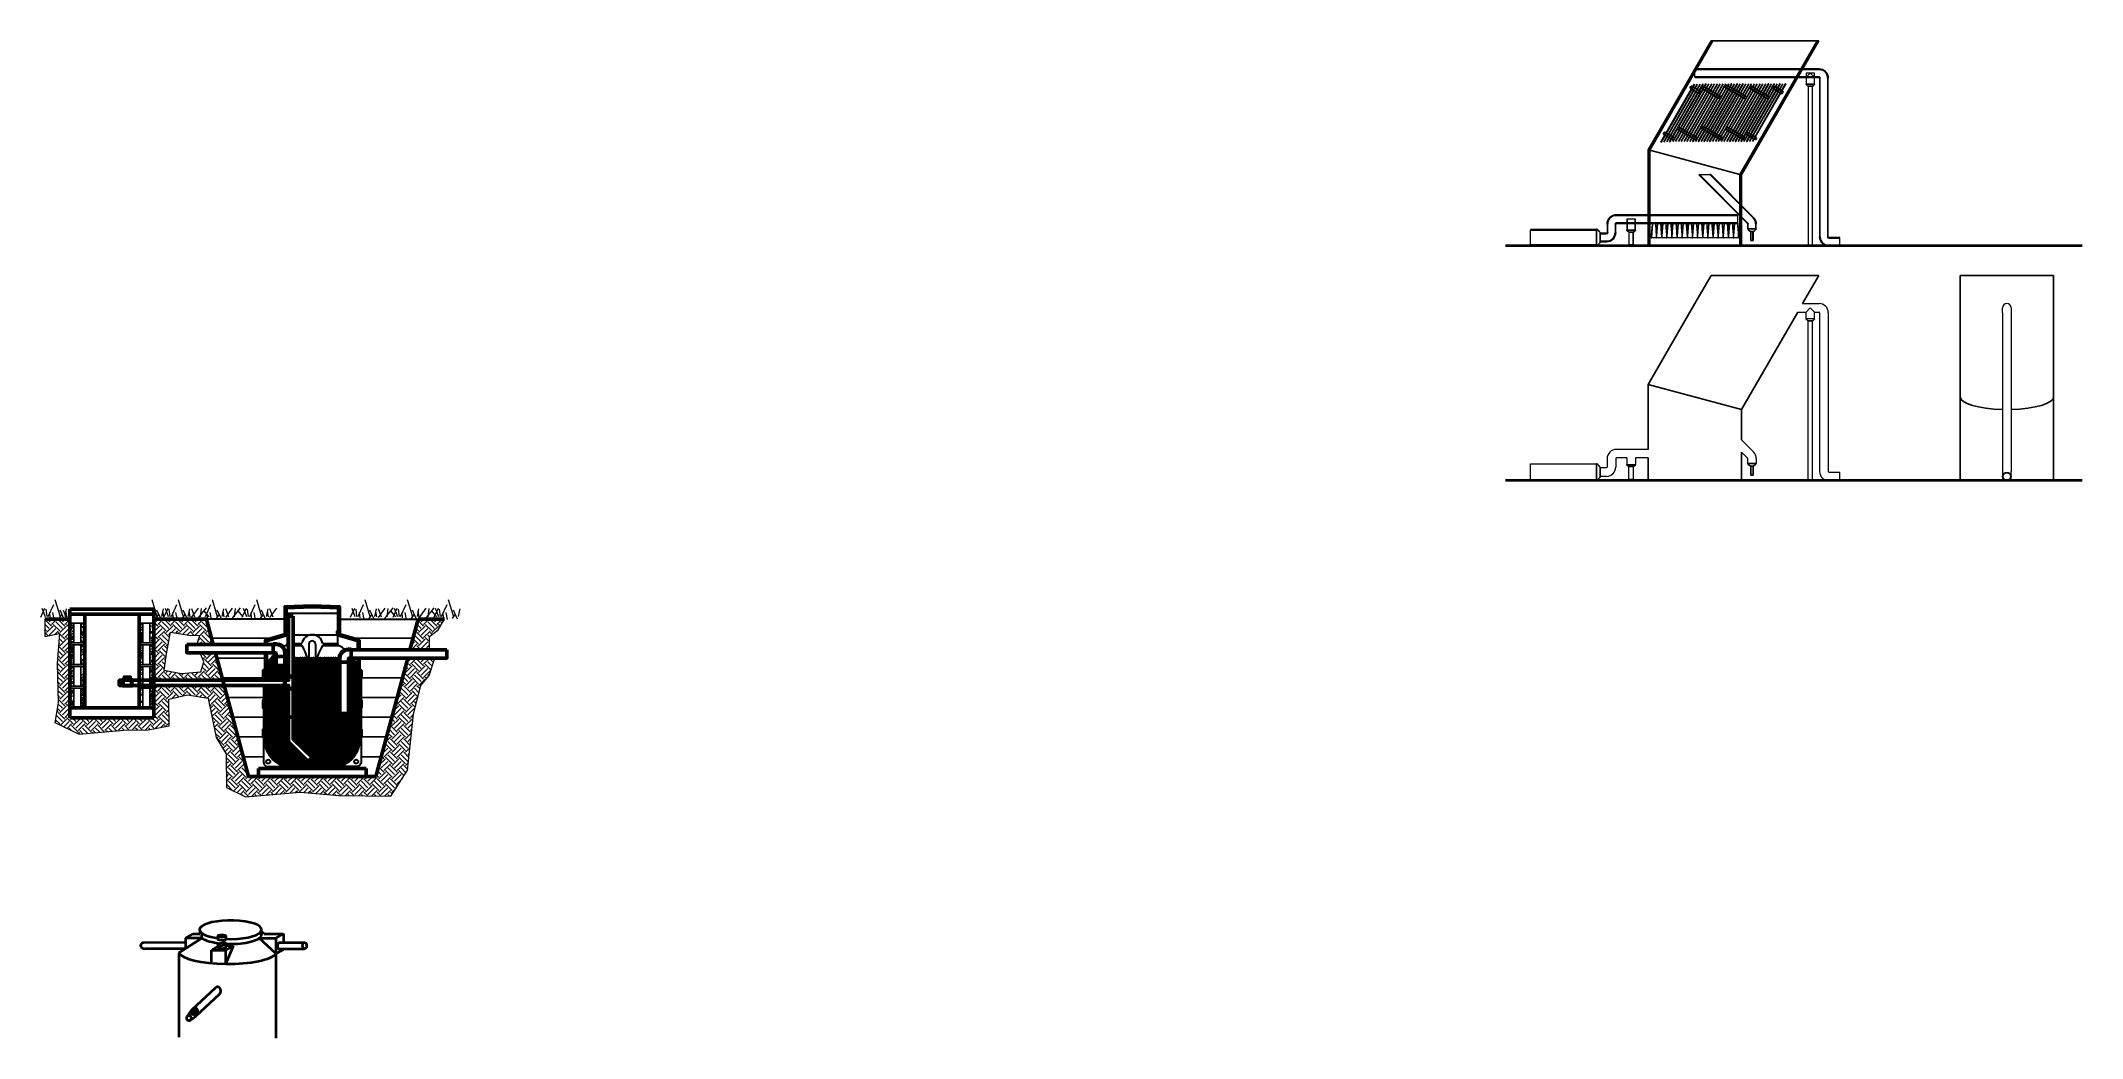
# Model space of a CAD drawing. Header units: millimetres. Extents: x 1147.5 to 1224.1, y 2097.1 to 2139.6.
# Drawn here: x 1199.02 to 1219.72, y 2097.99 to 2108.11 of the extents above; entities that cross this region are included whole.
import ezdxf

# ---------------------------------------------------------------- set-up
doc = ezdxf.new("R2010")
doc.units = ezdxf.units.MM
for name, color, linetype, lineweight in [('1 PAREDES', 7, 'Continuous', 50), ('ACHU', 8, 'Continuous', 5), ('G-achurado', 8, 'Continuous', 0), ('Muebles fijos', 1, 'Continuous', 30), ('paredes', 7, 'Continuous', 40), ('PVC1.5_BackgroundLines', 1, 'Continuous', 13), ('PVC1.5_IntersectionBoundary', 1, 'Continuous', 13), ('PVC1.5_IntersectionFill', 1, 'Continuous', 13), ('PVC3_BackgroundLines', 1, 'Continuous', 13), ('PVC3_IntersectionBoundary', 1, 'Continuous', 13), ('PVC3_IntersectionFill', 1, 'Continuous', 13), ('PVC6_BackgroundLines', 1, 'Continuous', 13), ('PVC6_IntersectionBoundary', 1, 'Continuous', 13), ('PVC6_IntersectionFill', 1, 'Continuous', 13)]:
    doc.layers.add(name, color=color, linetype=linetype, lineweight=lineweight)
doc.layers.add('1 view', color=4, linetype='Continuous', lineweight=5, plot=False)
for name, color, linetype in [('Cubierta_BackgroundLines', 4, 'Continuous'), ('Cubierta_IntersectionBoundary', 4, 'Continuous'), ('Cubierta_IntersectionFill', 4, 'Continuous'), ('Lamelas_BackgroundLines', 150, 'Continuous'), ('Lamelas_IntersectionBoundary', 150, 'Continuous'), ('Lamelas_IntersectionFill', 150, 'Continuous'), ('PVC0.5_BackgroundLines', 1, 'Continuous'), ('PVC0.5_IntersectionBoundary', 1, 'Continuous'), ('PVC0.5_IntersectionFill', 1, 'Continuous'), ('Reductores_BackgroundLines', 3, 'Continuous'), ('Reductores_IntersectionBoundary', 3, 'Continuous'), ('Separador_BackgroundLines', 5, 'Continuous'), ('Separador_IntersectionBoundary', 5, 'Continuous'), ('Separador_IntersectionFill', 5, 'Continuous'), ('Tapon_BackgroundLines', 1, 'Continuous'), ('Tapon_IntersectionBoundary', 1, 'Continuous'), ('Tapon_IntersectionFill', 1, 'Continuous'), ('tubo de media_BackgroundLines', 3, 'Continuous')]:
    doc.layers.add(name, color=color, linetype=linetype)
for name, color, linetype, lineweight, true_color in [('SedManDiffuserPlu_BackgroundLines', 4, 'Continuous', 5, 0x00ffff), ('SedManDiffuserPlu_IntersectionBoundary', 4, 'Continuous', 5, 0x00ffff), ('SedManDiffuserPlu_IntersectionFill', 4, 'Continuous', 5, 0x00ffff)]:
    doc.layers.add(name, color=color, linetype=linetype, lineweight=lineweight, true_color=true_color)

# ---------------------------------------------------------------- blocks, each defined once
blk = doc.blocks.new('bq5')
h = blk.add_hatch()
h.set_pattern_fill('AR-CONC', color=256, scale=0.008)
h.set_pattern_definition([(50, (2.310297, 12.091095), (0.05738081, -0.00502017), [0.006, -0.066]), (355, (2.3103, 12.091095), (-0.0111001, 0.06017537), [0.0048, -0.0528]), (100.45144, (2.31508, 12.090677), (0.0462807, 0.0551552), [0.00509922, -0.05609137]), (46.1842, (2.3103, 12.107095), (0.0853793, -0.01324154), [0.009, -0.099]), (96.6356, (2.31741, 12.10599), (0.07477296, 0.0779295), [0.0076488, -0.0841371]), (351.1842, (2.3103, 12.107095), (0.07477296, 0.0779295), [0.0072, -0.0792]), (21, (2.318297, 12.103095), (0.04775256, -0.03220951), [0.006, -0.066]), (326, (2.3183, 12.103095), (0.01946523, 0.058012), [0.0048, -0.0528]), (71.45144, (2.322277, 12.10041), (0.0672178, 0.0258025), [0.00509922, -0.05609137]), (37.5, (2.310297, 12.091095), (0.00097279, 0.02663151), [0, -0.05216, 0, -0.0536, 0, -0.053]), (7.5, (2.310297, 12.091095), (0.02104556, 0.03155294), [0, -0.03056, 0, -0.05096, 0, -0.0202]), (327.5, (2.292457, 12.091095), (0.042705795, -0.00180439), [0, -0.02, 0, -0.0624, 0, -0.0828]), (317.5, (2.284457, 12.091095), (0.04665489, 0.0080084), [0, -0.026, 0, -0.04144, 0, -0.0588])])
h.paths.add_polyline_path([(0.04, 0.2), (0, 0.2), (0, 0), (0.04, 0)])
h.paths.add_polyline_path([(0.15, 0.2), (0.11, 0.2), (0.11, 0), (0.15, 0)])
for p, q in [((0.15, 0.2), (0, 0.2)), ((0, 0.2), (0, 0)), ((0, 0), (0.15, 0)), ((0.04, 0.2), (0.04, 0)), ((0.11, 0), (0.11, 0.2)), ((0.15, 0), (0.15, 0.2))]:
    blk.add_line(p, q)
blk = doc.blocks.new('*U385')
blk.add_blockref('bq5', (-0.0625, -0.1))
blk = doc.blocks.new('*U386')
at = {"color": 0, "linetype": 'ByBlock', "lineweight": -2, "transparency": 16777216}
for p in [(0, 0.66), (0, 0.44), (0, 0.22), (0, 0)]:
    blk.add_blockref('*U385', p, dxfattribs=at)
blk = doc.blocks.new('*U387')
blk.add_blockref('bq5', (-0.0625, -0.1))
blk = doc.blocks.new('*U388')
at = {"color": 0, "linetype": 'ByBlock', "lineweight": -2, "transparency": 16777216}
for p in [(0, 0.66), (0, 0.44), (0, 0.22), (0, 0)]:
    blk.add_blockref('*U387', p, dxfattribs=at)

msp = doc.modelspace()

# ---------------------------------------------------------------- hatches: boundary and pattern name
at = {"layer": '1 PAREDES'}
h = msp.add_hatch(dxfattribs=at)
h.set_pattern_fill('ANSI31', color=8, scale=0.005)
edge = h.paths.add_edge_path()
edge.add_line((1201.5355, 2101.8482), (1201.4967, 2101.8482))
edge.add_line((1201.4967, 2101.8482), (1201.4967, 2101.7723))
edge.add_line((1201.4967, 2101.7723), (1201.4098, 2101.7723))
edge.add_line((1201.4098, 2101.7723), (1201.4098, 2101.8482))
edge.add_line((1201.4098, 2101.8482), (1201.3628, 2101.8482))
edge.add_arc((1201.6734, 2101.6363), 0.376, 145.68966, 163.95361)
edge.add_line((1201.312, 2101.7402), (1201.5355, 2101.7402))
edge.add_line((1201.5355, 2101.7402), (1201.5355, 2101.8482))
edge = h.paths.add_edge_path()
edge.add_line((1201.7269, 2101.8482), (1201.5818, 2101.8482))
edge.add_line((1201.5818, 2101.8482), (1201.5818, 2101.7402))
edge.add_line((1201.5818, 2101.7402), (1201.7425, 2101.7402))
edge.add_arc((1201.2957, 2101.7308), 0.4469, 1.20299, 15.22901)
edge = h.paths.add_edge_path(flags=17)
edge.add_line((1201.7425, 2101.8482), (1201.7269, 2101.8482))
edge.add_arc((1201.2957, 2101.7308), 0.4469, 1.20299, 15.22901, ccw=False)
edge.add_line((1201.7425, 2101.7402), (1201.7425, 2101.8482))
h.paths.add_polyline_path([(1201.8097, 2101.8482), (1201.7425, 2101.8482), (1201.7425, 2101.7402), (1201.8097, 2101.7402)])
edge = h.paths.add_edge_path()
edge.add_line((1201.8253, 2101.8482), (1201.8097, 2101.8482))
edge.add_line((1201.8097, 2101.8482), (1201.8097, 2101.7402))
edge.add_arc((1202.2566, 2101.7308), 0.4469, 164.77099, 178.80012, ccw=False)
edge = h.paths.add_edge_path()
edge.add_line((1202.0505, 2101.8482), (1201.8253, 2101.8482))
edge.add_arc((1202.2566, 2101.7308), 0.4469, 164.77099, 178.79701)
edge.add_line((1201.8097, 2101.7402), (1202.0555, 2101.7402))
edge.add_line((1202.0555, 2101.7402), (1202.0555, 2101.8065))
edge.add_line((1202.0555, 2101.8065), (1202.0505, 2101.8065))
edge.add_line((1202.0505, 2101.8065), (1202.0505, 2101.8482))
edge = h.paths.add_edge_path()
edge.add_line((1202.1904, 2101.8469), (1202.1715, 2101.8469))
edge.add_line((1202.1715, 2101.8469), (1202.1715, 2101.8419))
edge.add_line((1202.1715, 2101.8419), (1202.1538, 2101.8419))
edge.add_arc((1202.1533, 2101.836), 0.00587, 84.8791, 180)
edge.add_line((1202.1474, 2101.836), (1202.1474, 2101.8065))
edge.add_line((1202.1474, 2101.8065), (1202.1424, 2101.8065))
edge.add_line((1202.1424, 2101.8065), (1202.1424, 2101.7402))
edge.add_line((1202.1424, 2101.7402), (1202.2402, 2101.7402))
edge.add_arc((1201.8789, 2101.6363), 0.376, 16.04666, 34.05724)
h = msp.add_hatch(dxfattribs=at)
h.set_pattern_fill('ANSI31', color=8, scale=0.005)
h.paths.add_polyline_path([(1201.5355, 2101.7402), (1201.312, 2101.7402), (1201.312, 2101.6207), (1201.496, 2101.6207), (1201.496, 2101.6257), (1201.5305, 2101.6257), (1201.5305, 2101.662), (1201.5355, 2101.662)])
h.paths.add_polyline_path([(1201.8097, 2101.2465), (1202.2402, 2101.2465), (1202.2402, 2101.7402), (1202.1424, 2101.7402), (1202.1424, 2101.2842), (1202.0555, 2101.2842), (1202.0555, 2101.7402), (1201.8097, 2101.7402)])
h.paths.add_polyline_path([(1201.7425, 2101.2465), (1201.8097, 2101.2465), (1201.8097, 2101.7402), (1201.7425, 2101.7402)])
h.paths.add_polyline_path([(1201.5818, 2101.2465), (1201.7425, 2101.2465), (1201.7425, 2101.7402), (1201.5818, 2101.7402), (1201.5818, 2101.662), (1201.5868, 2101.662), (1201.5868, 2101.534), (1201.5818, 2101.534)])
h.paths.add_polyline_path([(1201.312, 2101.2465), (1201.5355, 2101.2465), (1201.5355, 2101.534), (1201.5305, 2101.534), (1201.5305, 2101.5636), (1201.496, 2101.5636), (1201.496, 2101.5686), (1201.312, 2101.5686)])
h = msp.add_hatch(dxfattribs=at)
h.set_pattern_fill('NET', color=35, scale=0.005, angle=45)
h.paths.add_polyline_path([(1202.2402, 2101.0165), (1202.2402, 2101.2465), (1201.8097, 2101.2465), (1201.8097, 2100.7565), (1201.9802, 2100.7565, 0.4142136)])
h.paths.add_polyline_path([(1201.8097, 2101.2465), (1201.7425, 2101.2465), (1201.7425, 2100.8692), (1201.7759, 2100.8367), (1201.7425, 2100.8056), (1201.7425, 2100.7565), (1201.7761, 2100.7565), (1201.8097, 2100.7565)])
h.paths.add_polyline_path([(1201.7425, 2101.2465), (1201.5818, 2101.2465), (1201.5818, 2101.0253), (1201.7425, 2100.8692)], flags=17)
h.paths.add_polyline_path([(1201.5355, 2100.9929), (1201.5355, 2101.2465), (1201.312, 2101.2465), (1201.312, 2101.0165, 0.4142136), (1201.572, 2100.7565), (1201.7425, 2100.7565), (1201.7425, 2100.8056), (1201.7325, 2100.7962)])
at = {"layer": 'ACHU'}
h = msp.add_hatch(dxfattribs=at)
h.set_pattern_fill('EARTH', color=256, scale=0.015, angle=45)
h.paths.add_polyline_path([(1200.3248, 2101.1608), (1200.3213, 2101.4283), (1200.5116, 2101.4741), (1200.7195, 2101.4389), (1200.8005, 2101.0412), (1200.9027, 2100.8757), (1200.907, 2100.5329), (1201.1009, 2100.4378), (1201.6577, 2100.4871), (1202.0418, 2100.4519), (1202.5739, 2100.4449), (1202.743, 2100.7088), (1202.803, 2101.2791), (1202.8775, 2101.5692), (1202.962, 2101.6713), (1203.0184, 2101.8469), (1202.7437, 2101.8469), (1202.422, 2100.6465), (1201.1302, 2100.6465), (1200.8831, 2101.5686), (1200.1698, 2101.5686), (1200.1698, 2101.5619), (1200.1698, 2101.2419), (1199.3198, 2101.2419), (1199.3198, 2102.2419), (1199.0654, 2102.2419), (1199.0654, 2102.0654), (1199.2147, 2102.0971), (1199.1901, 2101.7909), (1199.2006, 2101.3967), (1199.1654, 2101.1925), (1199.4121, 2101.0764), (1199.8667, 2101.1151), (1200.1134, 2101.1186)])
h.paths.add_polyline_path([(1200.7941, 2101.901), (1200.6389, 2101.901), (1200.6776, 2101.8084), (1200.6459, 2101.7063), (1200.4486, 2101.6887), (1200.2759, 2101.7239), (1200.297, 2101.8894), (1200.3389, 2102.1077), (1200.5257, 2102.0795), (1200.6314, 2102.076), (1200.6067, 2101.9842), (1200.7718, 2101.9842), (1200.7027, 2102.2419), (1200.1698, 2102.2419), (1200.1698, 2101.6207), (1200.8692, 2101.6207)], flags=17)
h.paths.add_polyline_path([(1203.0537, 2102.1324), (1203.117, 2102.2419), (1202.8495, 2102.2419), (1202.766, 2101.93), (1202.9656, 2101.93), (1202.9656, 2102.0655)])
at = {"layer": 'Cubierta_IntersectionFill', "linetype": 'Continuous', "extrusion": (0, 0, -1)}
h = msp.add_hatch(color=8, dxfattribs=at)
h.paths.add_polyline_path([(-1215.9582, 2108.105), (-1215.9766, 2108.105), (-1215.3356, 2106.9947), (-1215.3196, 2106.999)])
h.paths.add_polyline_path([(-1217.0325, 2108.105), (-1217.051, 2108.105), (-1216.266, 2106.7454), (-1216.25, 2106.7497)])
h = msp.add_hatch(color=8, dxfattribs=at)
h.paths.add_polyline_path([(-1215.3196, 2106.999), (-1215.3356, 2106.9947), (-1215.3356, 2106.029), (-1215.3196, 2106.029)])
h.paths.add_polyline_path([(-1216.25, 2106.7497), (-1216.266, 2106.7454), (-1216.266, 2106.029), (-1216.25, 2106.029)])
at = {"layer": 'Lamelas_IntersectionFill', "linetype": 'Continuous', "extrusion": (0, 0, -1)}
for points in [[(-1215.45, 2107.079), (-1215.7877, 2107.664), (-1215.7886, 2107.6635), (-1215.4508, 2107.0785)], [(-1215.4788, 2107.0789), (-1215.8166, 2107.6639), (-1215.8174, 2107.6634), (-1215.4797, 2107.0784)], [(-1215.5094, 2107.0818), (-1215.8471, 2107.6668), (-1215.848, 2107.6663), (-1215.5102, 2107.0813)], [(-1215.5382, 2107.0818), (-1215.876, 2107.6668), (-1215.8768, 2107.6663), (-1215.5391, 2107.0813)], [(-1215.5688, 2107.0847), (-1215.9065, 2107.6697), (-1215.9074, 2107.6692), (-1215.5696, 2107.0842)], [(-1215.5976, 2107.0847), (-1215.9354, 2107.6697), (-1215.9362, 2107.6692), (-1215.5985, 2107.0842)], [(-1215.6265, 2107.0847), (-1215.9642, 2107.6697), (-1215.9651, 2107.6692), (-1215.6273, 2107.0842)], [(-1215.6553, 2107.0846), (-1215.9931, 2107.6696), (-1215.9939, 2107.6691), (-1215.6562, 2107.0841)], [(-1215.6842, 2107.0846), (-1216.0219, 2107.6696), (-1216.0228, 2107.6691), (-1215.685, 2107.0841)], [(-1215.713, 2107.0846), (-1216.0508, 2107.6696), (-1216.0516, 2107.6691), (-1215.7139, 2107.0841)], [(-1215.7419, 2107.0845), (-1216.0796, 2107.6695), (-1216.0805, 2107.669), (-1215.7427, 2107.084)], [(-1215.7707, 2107.0845), (-1216.1085, 2107.6695), (-1216.1093, 2107.669), (-1215.7716, 2107.084)], [(-1215.7996, 2107.0845), (-1216.1373, 2107.6695), (-1216.1382, 2107.669), (-1215.8004, 2107.084)], [(-1215.8284, 2107.0845), (-1216.1662, 2107.6695), (-1216.167, 2107.669), (-1215.8293, 2107.084)], [(-1215.8573, 2107.0844), (-1216.195, 2107.6694), (-1216.1959, 2107.6689), (-1215.8581, 2107.0839)], [(-1215.8861, 2107.0844), (-1216.2239, 2107.6694), (-1216.2247, 2107.6689), (-1215.887, 2107.0839)], [(-1216.2536, 2107.6689), (-1215.9159, 2107.0839), (-1215.915, 2107.0844), (-1216.2527, 2107.6694)], [(-1216.2825, 2107.6688), (-1215.9447, 2107.0838), (-1215.9438, 2107.0843), (-1216.2816, 2107.6693)], [(-1216.3113, 2107.6688), (-1215.9736, 2107.0838), (-1215.9727, 2107.0843), (-1216.3104, 2107.6693)], [(-1216.3402, 2107.6688), (-1216.0024, 2107.0838), (-1216.0015, 2107.0843), (-1216.3393, 2107.6693)], [(-1216.369, 2107.6688), (-1216.0313, 2107.0838), (-1216.0304, 2107.0843), (-1216.3681, 2107.6693)], [(-1216.3979, 2107.6687), (-1216.0601, 2107.0837), (-1216.0592, 2107.0842), (-1216.397, 2107.6692)], [(-1216.4267, 2107.6687), (-1216.089, 2107.0837), (-1216.0881, 2107.0842), (-1216.4258, 2107.6692)], [(-1216.4556, 2107.6687), (-1216.1178, 2107.0837), (-1216.1169, 2107.0842), (-1216.4547, 2107.6692)], [(-1216.4844, 2107.6686), (-1216.1467, 2107.0836), (-1216.1458, 2107.0841), (-1216.4835, 2107.6691)], [(-1216.5133, 2107.6686), (-1216.1755, 2107.0836), (-1216.1746, 2107.0841), (-1216.5124, 2107.6691)], [(-1216.5421, 2107.6686), (-1216.2044, 2107.0836), (-1216.2035, 2107.0841), (-1216.5412, 2107.6691)], [(-1216.571, 2107.6686), (-1216.2332, 2107.0836), (-1216.2323, 2107.0841), (-1216.5701, 2107.6691)], [(-1216.5998, 2107.6685), (-1216.2621, 2107.0835), (-1216.2612, 2107.084), (-1216.5989, 2107.669)], [(-1216.6287, 2107.6685), (-1216.2909, 2107.0835), (-1216.29, 2107.084), (-1216.6278, 2107.669)], [(-1216.6575, 2107.6685), (-1216.3198, 2107.0835), (-1216.3189, 2107.084), (-1216.6566, 2107.669)], [(-1216.6864, 2107.6684), (-1216.3486, 2107.0834), (-1216.3477, 2107.0839), (-1216.6855, 2107.6689)], [(-1216.7152, 2107.6684), (-1216.3775, 2107.0834), (-1216.3766, 2107.0839), (-1216.7143, 2107.6689)]]:
    msp.add_hatch(color=8, dxfattribs=at).paths.add_polyline_path(points)
at = {"layer": 'PVC0.5_IntersectionFill', "linetype": 'Continuous', "extrusion": (0, 0, -1)}
h = msp.add_hatch(color=8, dxfattribs=at)
h.paths.add_polyline_path([(-1216.3595, 2106.0794), (-1216.3595, 2106.1717), (-1216.3625, 2106.1717), (-1216.3625, 2106.0794)])
h.paths.add_polyline_path([(-1216.3855, 2106.1717), (-1216.3855, 2106.0794), (-1216.3825, 2106.0794), (-1216.3825, 2106.1717)])
at = {"layer": 'PVC1.5_IntersectionFill', "linetype": 'Continuous', "extrusion": (0, 0, -1)}
h = msp.add_hatch(color=8, dxfattribs=at)
h.paths.add_polyline_path([(-1216.987, 2106.029), (-1216.983, 2106.029), (-1216.983, 2107.6452), (-1216.987, 2107.6452)])
h.paths.add_polyline_path([(-1216.9455, 2106.029), (-1216.9415, 2106.029), (-1216.9415, 2107.6452), (-1216.9455, 2107.6452)])
h = msp.add_hatch(color=8, dxfattribs=at)
h.paths.add_polyline_path([(-1215.1249, 2106.036), (-1215.1249, 2106.1662), (-1215.1289, 2106.1662), (-1215.1289, 2106.036)])
h.paths.add_polyline_path([(-1215.1704, 2106.1662), (-1215.1704, 2106.036), (-1215.1664, 2106.036), (-1215.1664, 2106.1662)])
at = {"layer": 'PVC3_IntersectionFill', "linetype": 'Continuous', "extrusion": (0, 0, -1)}
h = msp.add_hatch(color=8, dxfattribs=at)
edge = h.paths.add_edge_path()
edge.add_line((-1217.1525, 2106.11), (-1217.265, 2106.11))
edge.add_line((-1217.265, 2106.11), (-1217.265, 2106.104))
edge.add_line((-1217.265, 2106.104), (-1217.1525, 2106.104))
edge.add_arc((-1217.1525, 2106.1165), 0.0125, 270, 360)
edge.add_line((-1217.14, 2106.1165), (-1217.14, 2107.7265))
edge.add_arc((-1217.0525, 2107.7265), 0.0875, 90, 180, ccw=False)
edge.add_line((-1217.0525, 2107.814), (-1215.7928, 2107.814))
edge.add_line((-1215.7928, 2107.814), (-1215.7928, 2107.82))
edge.add_line((-1215.7928, 2107.82), (-1217.0525, 2107.82))
edge.add_arc((-1217.0525, 2107.7265), 0.0935, 90, 180)
edge.add_line((-1217.146, 2107.7265), (-1217.146, 2106.1165))
edge.add_arc((-1217.1525, 2106.1165), 0.0065, -90, 0, ccw=False)
h.paths.add_polyline_path([(-1216.9268, 2107.733), (-1216.9268, 2107.739), (-1217.0018, 2107.739), (-1217.0018, 2107.733)])
edge = h.paths.add_edge_path()
edge.add_line((-1217.265, 2106.023), (-1217.1525, 2106.023))
edge.add_arc((-1217.1525, 2106.1165), 0.0935, 270, 360)
edge.add_line((-1217.059, 2106.1165), (-1217.059, 2107.7265))
edge.add_arc((-1217.0525, 2107.7265), 0.0065, 90, 180, ccw=False)
edge.add_line((-1217.0525, 2107.733), (-1217.0078, 2107.733))
edge.add_line((-1217.0078, 2107.733), (-1217.0078, 2107.739))
edge.add_line((-1217.0078, 2107.739), (-1217.0525, 2107.739))
edge.add_arc((-1217.0525, 2107.7265), 0.0125, 90, 180)
edge.add_line((-1217.065, 2107.7265), (-1217.065, 2106.1165))
edge.add_arc((-1217.1525, 2106.1165), 0.0875, -90, 0, ccw=False)
edge.add_line((-1217.1525, 2106.029), (-1217.265, 2106.029))
edge.add_line((-1217.265, 2106.029), (-1217.265, 2106.023))
h.paths.add_polyline_path([(-1216.9208, 2107.739), (-1216.9208, 2107.733), (-1215.7928, 2107.733), (-1215.7928, 2107.739)])
h = msp.add_hatch(color=8, dxfattribs=at)
h.paths.add_polyline_path([(-1217.0078, 2107.664), (-1217.0018, 2107.664), (-1217.0018, 2107.733), (-1217.0078, 2107.733)])
h.paths.add_polyline_path([(-1216.9208, 2107.7765), (-1216.9268, 2107.7765), (-1216.9268, 2107.739), (-1216.9208, 2107.739)])
h.paths.add_polyline_path([(-1216.9268, 2107.664), (-1216.9208, 2107.664), (-1216.9208, 2107.733), (-1216.9268, 2107.733)])
h.paths.add_polyline_path([(-1217.0078, 2107.739), (-1217.0018, 2107.739), (-1217.0018, 2107.7765), (-1217.0078, 2107.7765)])
h = msp.add_hatch(color=8, dxfattribs=at)
edge = h.paths.add_edge_path()
edge.add_line((-1216.416, 2106.2485), (-1216.416, 2106.1992))
edge.add_line((-1216.416, 2106.1992), (-1216.41, 2106.1992))
edge.add_line((-1216.41, 2106.1992), (-1216.41, 2106.2485))
edge.add_arc((-1216.3225, 2106.2485), 0.0875, 135, 180, ccw=False)
edge.add_line((-1216.3844, 2106.3104), (-1215.9458, 2106.749))
edge.add_line((-1215.9458, 2106.749), (-1215.9543, 2106.749))
edge.add_line((-1215.9543, 2106.749), (-1216.3886, 2106.3146))
edge.add_arc((-1216.3225, 2106.2485), 0.0935, 135, 180)
edge = h.paths.add_edge_path()
edge.add_line((-1216.329, 2106.1992), (-1216.329, 2106.2485))
edge.add_arc((-1216.3225, 2106.2485), 0.0065, 135, 180, ccw=False)
edge.add_line((-1216.3271, 2106.2531), (-1215.8355, 2106.7447))
edge.add_line((-1215.8355, 2106.7447), (-1215.8397, 2106.749))
edge.add_line((-1215.8397, 2106.749), (-1216.3313, 2106.2574))
edge.add_arc((-1216.3225, 2106.2485), 0.0125, 135, 180)
edge.add_line((-1216.335, 2106.2485), (-1216.335, 2106.1992))
edge.add_line((-1216.335, 2106.1992), (-1216.329, 2106.1992))
h = msp.add_hatch(color=8, dxfattribs=at)
edge = h.paths.add_edge_path()
edge.add_line((-1214.8977, 2106.0675), (-1214.8352, 2106.0675))
edge.add_line((-1214.8352, 2106.0675), (-1214.8352, 2106.0735))
edge.add_line((-1214.8352, 2106.0735), (-1214.8977, 2106.0735))
edge.add_arc((-1214.8977, 2106.161), 0.0875, 180, 270, ccw=False)
edge.add_line((-1214.9852, 2106.161), (-1214.9852, 2106.2475))
edge.add_arc((-1214.9977, 2106.2475), 0.0125, 360, 450)
edge.add_line((-1214.9977, 2106.26), (-1216.23, 2106.26))
edge.add_line((-1216.23, 2106.26), (-1216.23, 2106.254))
edge.add_line((-1216.23, 2106.254), (-1214.9977, 2106.254))
edge.add_arc((-1214.9977, 2106.2475), 0.0065, 0, 90, ccw=False)
edge.add_line((-1214.9912, 2106.2475), (-1214.9912, 2106.161))
edge.add_arc((-1214.8977, 2106.161), 0.0935, 180, 270)
edge = h.paths.add_edge_path()
edge.add_line((-1214.8352, 2106.1545), (-1214.8977, 2106.1545))
edge.add_arc((-1214.8977, 2106.161), 0.0065, 180, 270, ccw=False)
edge.add_line((-1214.9042, 2106.161), (-1214.9042, 2106.2475))
edge.add_arc((-1214.9977, 2106.2475), 0.0935, 0, 90)
edge.add_line((-1214.9977, 2106.341), (-1216.23, 2106.341))
edge.add_line((-1216.23, 2106.341), (-1216.23, 2106.335))
edge.add_line((-1216.23, 2106.335), (-1214.9977, 2106.335))
edge.add_arc((-1214.9977, 2106.2475), 0.0875, 0, 90, ccw=False)
edge.add_line((-1214.9102, 2106.2475), (-1214.9102, 2106.161))
edge.add_arc((-1214.8977, 2106.161), 0.0125, 180, 270)
edge.add_line((-1214.8977, 2106.1485), (-1214.8352, 2106.1485))
edge.add_line((-1214.8352, 2106.1485), (-1214.8352, 2106.1545))
h = msp.add_hatch(color=8, dxfattribs=at)
h.paths.add_polyline_path([(-1215.1912, 2106.2975), (-1215.1912, 2106.185), (-1215.1852, 2106.185), (-1215.1852, 2106.2975)])
h.paths.add_polyline_path([(-1215.1042, 2106.185), (-1215.1042, 2106.2975), (-1215.1102, 2106.2975), (-1215.1102, 2106.185)])
at = {"layer": 'PVC6_IntersectionFill', "linetype": 'Continuous', "extrusion": (0, 0, -1)}
h = msp.add_hatch(color=8, dxfattribs=at)
h.paths.add_polyline_path([(-1214.1262, 2106.193), (-1214.7977, 2106.193), (-1214.7977, 2106.186), (-1214.1262, 2106.186)])
h.paths.add_polyline_path([(-1214.7977, 2106.029), (-1214.1262, 2106.029), (-1214.1262, 2106.036), (-1214.7977, 2106.036)])
at = {"layer": 'SedManDiffuserPlu_IntersectionFill', "linetype": 'Continuous', "extrusion": (0, 0, -1)}
h = msp.add_hatch(color=8, dxfattribs=at)
edge = h.paths.add_edge_path()
edge.add_spline(control_points=[(-1215.4057, 2106.1065), (-1215.4038, 2106.1313), (-1215.4019, 2106.1548), (-1215.3979, 2106.2074), (-1215.3959, 2106.2323), (-1215.3941, 2106.2565)], knot_values=[-0.1547828, -0.1547828, -0.1547828, -0.1547828, -0.080391, -0.080391, 0, 0, 0, 0], degree=3, periodic=0)
edge.add_line((-1215.3941, 2106.2565), (-1215.3958, 2106.2565))
edge.add_spline(control_points=[(-1215.3958, 2106.2565), (-1215.3976, 2106.2332), (-1215.3994, 2106.2095), (-1215.4034, 2106.157), (-1215.4052, 2106.1325), (-1215.4072, 2106.1065)], knot_values=[-0.1423942, -0.1423942, -0.1423942, -0.1423942, -0.072215, -0.072215, 0, 0, 0, 0], degree=3, periodic=0)
edge.add_line((-1215.4072, 2106.1065), (-1215.4057, 2106.1065))
edge = h.paths.add_edge_path()
edge.add_spline(control_points=[(-1215.3642, 2106.2565), (-1215.3623, 2106.2315), (-1215.3603, 2106.2065), (-1215.3565, 2106.1565), (-1215.3545, 2106.1315), (-1215.3526, 2106.1065)], knot_values=[-0.1504494, -0.1504494, -0.1504494, -0.1504494, -0.0752247, -0.0752247, 0, 0, 0, 0], degree=3, periodic=0)
edge.add_line((-1215.3526, 2106.1065), (-1215.3511, 2106.1065))
edge.add_spline(control_points=[(-1215.3511, 2106.1065), (-1215.353, 2106.1315), (-1215.3549, 2106.1565), (-1215.3587, 2106.2065), (-1215.3606, 2106.2315), (-1215.3624, 2106.2565)], knot_values=[-0.1504265, -0.1504265, -0.1504265, -0.1504265, -0.0752133, -0.0752133, 0, 0, 0, 0], degree=3, periodic=0)
edge.add_line((-1215.3624, 2106.2565), (-1215.3642, 2106.2565))
h = msp.add_hatch(color=8, dxfattribs=at)
edge = h.paths.add_edge_path()
edge.add_spline(control_points=[(-1215.4577, 2106.1065), (-1215.4558, 2106.1313), (-1215.4539, 2106.1548), (-1215.4499, 2106.2074), (-1215.4479, 2106.2323), (-1215.4461, 2106.2565)], knot_values=[-0.1547828, -0.1547828, -0.1547828, -0.1547828, -0.080391, -0.080391, 0, 0, 0, 0], degree=3, periodic=0)
edge.add_line((-1215.4461, 2106.2565), (-1215.4478, 2106.2565))
edge.add_spline(control_points=[(-1215.4478, 2106.2565), (-1215.4496, 2106.2332), (-1215.4514, 2106.2095), (-1215.4554, 2106.157), (-1215.4572, 2106.1325), (-1215.4592, 2106.1065)], knot_values=[-0.1423942, -0.1423942, -0.1423942, -0.1423942, -0.072215, -0.072215, 0, 0, 0, 0], degree=3, periodic=0)
edge.add_line((-1215.4592, 2106.1065), (-1215.4577, 2106.1065))
edge = h.paths.add_edge_path()
edge.add_spline(control_points=[(-1215.4162, 2106.2565), (-1215.4143, 2106.2315), (-1215.4123, 2106.2065), (-1215.4085, 2106.1565), (-1215.4065, 2106.1315), (-1215.4046, 2106.1065)], knot_values=[-0.1504494, -0.1504494, -0.1504494, -0.1504494, -0.0752247, -0.0752247, 0, 0, 0, 0], degree=3, periodic=0)
edge.add_line((-1215.4046, 2106.1065), (-1215.4031, 2106.1065))
edge.add_spline(control_points=[(-1215.4031, 2106.1065), (-1215.405, 2106.1315), (-1215.4069, 2106.1565), (-1215.4107, 2106.2065), (-1215.4126, 2106.2315), (-1215.4144, 2106.2565)], knot_values=[-0.1504265, -0.1504265, -0.1504265, -0.1504265, -0.0752133, -0.0752133, 0, 0, 0, 0], degree=3, periodic=0)
edge.add_line((-1215.4144, 2106.2565), (-1215.4162, 2106.2565))
h = msp.add_hatch(color=8, dxfattribs=at)
edge = h.paths.add_edge_path()
edge.add_spline(control_points=[(-1215.5097, 2106.1065), (-1215.5078, 2106.1313), (-1215.5059, 2106.1548), (-1215.5019, 2106.2074), (-1215.4999, 2106.2323), (-1215.4981, 2106.2565)], knot_values=[-0.1547828, -0.1547828, -0.1547828, -0.1547828, -0.080391, -0.080391, 0, 0, 0, 0], degree=3, periodic=0)
edge.add_line((-1215.4981, 2106.2565), (-1215.4998, 2106.2565))
edge.add_spline(control_points=[(-1215.4998, 2106.2565), (-1215.5016, 2106.2332), (-1215.5034, 2106.2095), (-1215.5074, 2106.157), (-1215.5092, 2106.1325), (-1215.5112, 2106.1065)], knot_values=[-0.1423942, -0.1423942, -0.1423942, -0.1423942, -0.072215, -0.072215, 0, 0, 0, 0], degree=3, periodic=0)
edge.add_line((-1215.5112, 2106.1065), (-1215.5097, 2106.1065))
edge = h.paths.add_edge_path()
edge.add_spline(control_points=[(-1215.4682, 2106.2565), (-1215.4663, 2106.2315), (-1215.4643, 2106.2065), (-1215.4605, 2106.1565), (-1215.4585, 2106.1315), (-1215.4566, 2106.1065)], knot_values=[-0.1504494, -0.1504494, -0.1504494, -0.1504494, -0.0752247, -0.0752247, 0, 0, 0, 0], degree=3, periodic=0)
edge.add_line((-1215.4566, 2106.1065), (-1215.4551, 2106.1065))
edge.add_spline(control_points=[(-1215.4551, 2106.1065), (-1215.457, 2106.1315), (-1215.4589, 2106.1565), (-1215.4627, 2106.2065), (-1215.4646, 2106.2315), (-1215.4664, 2106.2565)], knot_values=[-0.1504265, -0.1504265, -0.1504265, -0.1504265, -0.0752133, -0.0752133, 0, 0, 0, 0], degree=3, periodic=0)
edge.add_line((-1215.4664, 2106.2565), (-1215.4682, 2106.2565))
h = msp.add_hatch(color=8, dxfattribs=at)
edge = h.paths.add_edge_path()
edge.add_spline(control_points=[(-1215.5617, 2106.1065), (-1215.5598, 2106.1313), (-1215.5579, 2106.1548), (-1215.5539, 2106.2074), (-1215.5519, 2106.2323), (-1215.5501, 2106.2565)], knot_values=[-0.1547828, -0.1547828, -0.1547828, -0.1547828, -0.080391, -0.080391, 0, 0, 0, 0], degree=3, periodic=0)
edge.add_line((-1215.5501, 2106.2565), (-1215.5518, 2106.2565))
edge.add_spline(control_points=[(-1215.5518, 2106.2565), (-1215.5536, 2106.2332), (-1215.5554, 2106.2095), (-1215.5594, 2106.157), (-1215.5612, 2106.1325), (-1215.5632, 2106.1065)], knot_values=[-0.1423942, -0.1423942, -0.1423942, -0.1423942, -0.072215, -0.072215, 0, 0, 0, 0], degree=3, periodic=0)
edge.add_line((-1215.5632, 2106.1065), (-1215.5617, 2106.1065))
edge = h.paths.add_edge_path()
edge.add_spline(control_points=[(-1215.5202, 2106.2565), (-1215.5183, 2106.2315), (-1215.5163, 2106.2065), (-1215.5125, 2106.1565), (-1215.5105, 2106.1315), (-1215.5086, 2106.1065)], knot_values=[-0.1504494, -0.1504494, -0.1504494, -0.1504494, -0.0752247, -0.0752247, 0, 0, 0, 0], degree=3, periodic=0)
edge.add_line((-1215.5086, 2106.1065), (-1215.5071, 2106.1065))
edge.add_spline(control_points=[(-1215.5071, 2106.1065), (-1215.509, 2106.1315), (-1215.5109, 2106.1565), (-1215.5147, 2106.2065), (-1215.5166, 2106.2315), (-1215.5184, 2106.2565)], knot_values=[-0.1504265, -0.1504265, -0.1504265, -0.1504265, -0.0752133, -0.0752133, 0, 0, 0, 0], degree=3, periodic=0)
edge.add_line((-1215.5184, 2106.2565), (-1215.5202, 2106.2565))
h = msp.add_hatch(color=8, dxfattribs=at)
edge = h.paths.add_edge_path()
edge.add_spline(control_points=[(-1215.6137, 2106.1065), (-1215.6118, 2106.1313), (-1215.6099, 2106.1548), (-1215.6059, 2106.2074), (-1215.6039, 2106.2323), (-1215.6021, 2106.2565)], knot_values=[-0.1547828, -0.1547828, -0.1547828, -0.1547828, -0.080391, -0.080391, 0, 0, 0, 0], degree=3, periodic=0)
edge.add_line((-1215.6021, 2106.2565), (-1215.6038, 2106.2565))
edge.add_spline(control_points=[(-1215.6038, 2106.2565), (-1215.6056, 2106.2332), (-1215.6074, 2106.2095), (-1215.6114, 2106.157), (-1215.6132, 2106.1325), (-1215.6152, 2106.1065)], knot_values=[-0.1423942, -0.1423942, -0.1423942, -0.1423942, -0.072215, -0.072215, 0, 0, 0, 0], degree=3, periodic=0)
edge.add_line((-1215.6152, 2106.1065), (-1215.6137, 2106.1065))
edge = h.paths.add_edge_path()
edge.add_spline(control_points=[(-1215.5722, 2106.2565), (-1215.5703, 2106.2315), (-1215.5683, 2106.2065), (-1215.5645, 2106.1565), (-1215.5625, 2106.1315), (-1215.5606, 2106.1065)], knot_values=[-0.1504494, -0.1504494, -0.1504494, -0.1504494, -0.0752247, -0.0752247, 0, 0, 0, 0], degree=3, periodic=0)
edge.add_line((-1215.5606, 2106.1065), (-1215.5591, 2106.1065))
edge.add_spline(control_points=[(-1215.5591, 2106.1065), (-1215.561, 2106.1315), (-1215.5629, 2106.1565), (-1215.5667, 2106.2065), (-1215.5686, 2106.2315), (-1215.5704, 2106.2565)], knot_values=[-0.1504265, -0.1504265, -0.1504265, -0.1504265, -0.0752133, -0.0752133, 0, 0, 0, 0], degree=3, periodic=0)
edge.add_line((-1215.5704, 2106.2565), (-1215.5722, 2106.2565))
h = msp.add_hatch(color=8, dxfattribs=at)
edge = h.paths.add_edge_path()
edge.add_spline(control_points=[(-1215.6657, 2106.1065), (-1215.6638, 2106.1313), (-1215.6619, 2106.1548), (-1215.6579, 2106.2074), (-1215.6559, 2106.2323), (-1215.6541, 2106.2565)], knot_values=[-0.1547828, -0.1547828, -0.1547828, -0.1547828, -0.080391, -0.080391, 0, 0, 0, 0], degree=3, periodic=0)
edge.add_line((-1215.6541, 2106.2565), (-1215.6558, 2106.2565))
edge.add_spline(control_points=[(-1215.6558, 2106.2565), (-1215.6576, 2106.2332), (-1215.6594, 2106.2095), (-1215.6634, 2106.157), (-1215.6652, 2106.1325), (-1215.6672, 2106.1065)], knot_values=[-0.1423942, -0.1423942, -0.1423942, -0.1423942, -0.072215, -0.072215, 0, 0, 0, 0], degree=3, periodic=0)
edge.add_line((-1215.6672, 2106.1065), (-1215.6657, 2106.1065))
edge = h.paths.add_edge_path()
edge.add_spline(control_points=[(-1215.6242, 2106.2565), (-1215.6223, 2106.2315), (-1215.6203, 2106.2065), (-1215.6165, 2106.1565), (-1215.6145, 2106.1315), (-1215.6126, 2106.1065)], knot_values=[-0.1504494, -0.1504494, -0.1504494, -0.1504494, -0.0752247, -0.0752247, 0, 0, 0, 0], degree=3, periodic=0)
edge.add_line((-1215.6126, 2106.1065), (-1215.6111, 2106.1065))
edge.add_spline(control_points=[(-1215.6111, 2106.1065), (-1215.613, 2106.1315), (-1215.6149, 2106.1565), (-1215.6187, 2106.2065), (-1215.6206, 2106.2315), (-1215.6224, 2106.2565)], knot_values=[-0.1504265, -0.1504265, -0.1504265, -0.1504265, -0.0752133, -0.0752133, 0, 0, 0, 0], degree=3, periodic=0)
edge.add_line((-1215.6224, 2106.2565), (-1215.6242, 2106.2565))
h = msp.add_hatch(color=8, dxfattribs=at)
edge = h.paths.add_edge_path()
edge.add_spline(control_points=[(-1215.7177, 2106.1065), (-1215.7158, 2106.1313), (-1215.7139, 2106.1548), (-1215.7099, 2106.2074), (-1215.7079, 2106.2323), (-1215.7061, 2106.2565)], knot_values=[-0.1547828, -0.1547828, -0.1547828, -0.1547828, -0.080391, -0.080391, 0, 0, 0, 0], degree=3, periodic=0)
edge.add_line((-1215.7061, 2106.2565), (-1215.7078, 2106.2565))
edge.add_spline(control_points=[(-1215.7078, 2106.2565), (-1215.7096, 2106.2332), (-1215.7114, 2106.2095), (-1215.7154, 2106.157), (-1215.7172, 2106.1325), (-1215.7192, 2106.1065)], knot_values=[-0.1423942, -0.1423942, -0.1423942, -0.1423942, -0.072215, -0.072215, 0, 0, 0, 0], degree=3, periodic=0)
edge.add_line((-1215.7192, 2106.1065), (-1215.7177, 2106.1065))
edge = h.paths.add_edge_path()
edge.add_spline(control_points=[(-1215.6762, 2106.2565), (-1215.6743, 2106.2315), (-1215.6723, 2106.2065), (-1215.6685, 2106.1565), (-1215.6665, 2106.1315), (-1215.6646, 2106.1065)], knot_values=[-0.1504494, -0.1504494, -0.1504494, -0.1504494, -0.0752247, -0.0752247, 0, 0, 0, 0], degree=3, periodic=0)
edge.add_line((-1215.6646, 2106.1065), (-1215.6631, 2106.1065))
edge.add_spline(control_points=[(-1215.6631, 2106.1065), (-1215.665, 2106.1315), (-1215.6669, 2106.1565), (-1215.6707, 2106.2065), (-1215.6726, 2106.2315), (-1215.6744, 2106.2565)], knot_values=[-0.1504265, -0.1504265, -0.1504265, -0.1504265, -0.0752133, -0.0752133, 0, 0, 0, 0], degree=3, periodic=0)
edge.add_line((-1215.6744, 2106.2565), (-1215.6762, 2106.2565))
h = msp.add_hatch(color=8, dxfattribs=at)
edge = h.paths.add_edge_path()
edge.add_spline(control_points=[(-1215.7697, 2106.1065), (-1215.7678, 2106.1313), (-1215.7659, 2106.1548), (-1215.7619, 2106.2074), (-1215.7599, 2106.2323), (-1215.7581, 2106.2565)], knot_values=[-0.1547828, -0.1547828, -0.1547828, -0.1547828, -0.080391, -0.080391, 0, 0, 0, 0], degree=3, periodic=0)
edge.add_line((-1215.7581, 2106.2565), (-1215.7598, 2106.2565))
edge.add_spline(control_points=[(-1215.7598, 2106.2565), (-1215.7616, 2106.2332), (-1215.7634, 2106.2095), (-1215.7674, 2106.157), (-1215.7692, 2106.1325), (-1215.7712, 2106.1065)], knot_values=[-0.1423942, -0.1423942, -0.1423942, -0.1423942, -0.072215, -0.072215, 0, 0, 0, 0], degree=3, periodic=0)
edge.add_line((-1215.7712, 2106.1065), (-1215.7697, 2106.1065))
edge = h.paths.add_edge_path()
edge.add_spline(control_points=[(-1215.7282, 2106.2565), (-1215.7263, 2106.2315), (-1215.7243, 2106.2065), (-1215.7205, 2106.1565), (-1215.7185, 2106.1315), (-1215.7166, 2106.1065)], knot_values=[-0.1504494, -0.1504494, -0.1504494, -0.1504494, -0.0752247, -0.0752247, 0, 0, 0, 0], degree=3, periodic=0)
edge.add_line((-1215.7166, 2106.1065), (-1215.7151, 2106.1065))
edge.add_spline(control_points=[(-1215.7151, 2106.1065), (-1215.717, 2106.1315), (-1215.7189, 2106.1565), (-1215.7227, 2106.2065), (-1215.7246, 2106.2315), (-1215.7264, 2106.2565)], knot_values=[-0.1504265, -0.1504265, -0.1504265, -0.1504265, -0.0752133, -0.0752133, 0, 0, 0, 0], degree=3, periodic=0)
edge.add_line((-1215.7264, 2106.2565), (-1215.7282, 2106.2565))
h = msp.add_hatch(color=8, dxfattribs=at)
edge = h.paths.add_edge_path()
edge.add_spline(control_points=[(-1215.8217, 2106.1065), (-1215.8198, 2106.1313), (-1215.8179, 2106.1548), (-1215.8139, 2106.2074), (-1215.8119, 2106.2323), (-1215.8101, 2106.2565)], knot_values=[-0.1547828, -0.1547828, -0.1547828, -0.1547828, -0.080391, -0.080391, 0, 0, 0, 0], degree=3, periodic=0)
edge.add_line((-1215.8101, 2106.2565), (-1215.8118, 2106.2565))
edge.add_spline(control_points=[(-1215.8118, 2106.2565), (-1215.8136, 2106.2332), (-1215.8154, 2106.2095), (-1215.8194, 2106.157), (-1215.8212, 2106.1325), (-1215.8232, 2106.1065)], knot_values=[-0.1423942, -0.1423942, -0.1423942, -0.1423942, -0.072215, -0.072215, 0, 0, 0, 0], degree=3, periodic=0)
edge.add_line((-1215.8232, 2106.1065), (-1215.8217, 2106.1065))
edge = h.paths.add_edge_path()
edge.add_spline(control_points=[(-1215.7802, 2106.2565), (-1215.7783, 2106.2315), (-1215.7763, 2106.2065), (-1215.7725, 2106.1565), (-1215.7705, 2106.1315), (-1215.7686, 2106.1065)], knot_values=[-0.1504494, -0.1504494, -0.1504494, -0.1504494, -0.0752247, -0.0752247, 0, 0, 0, 0], degree=3, periodic=0)
edge.add_line((-1215.7686, 2106.1065), (-1215.7671, 2106.1065))
edge.add_spline(control_points=[(-1215.7671, 2106.1065), (-1215.769, 2106.1315), (-1215.7709, 2106.1565), (-1215.7747, 2106.2065), (-1215.7766, 2106.2315), (-1215.7784, 2106.2565)], knot_values=[-0.1504265, -0.1504265, -0.1504265, -0.1504265, -0.0752133, -0.0752133, 0, 0, 0, 0], degree=3, periodic=0)
edge.add_line((-1215.7784, 2106.2565), (-1215.7802, 2106.2565))
h = msp.add_hatch(color=8, dxfattribs=at)
edge = h.paths.add_edge_path()
edge.add_spline(control_points=[(-1215.8737, 2106.1065), (-1215.8718, 2106.1313), (-1215.8699, 2106.1548), (-1215.8659, 2106.2074), (-1215.8639, 2106.2323), (-1215.8621, 2106.2565)], knot_values=[-0.1547828, -0.1547828, -0.1547828, -0.1547828, -0.080391, -0.080391, 0, 0, 0, 0], degree=3, periodic=0)
edge.add_line((-1215.8621, 2106.2565), (-1215.8638, 2106.2565))
edge.add_spline(control_points=[(-1215.8638, 2106.2565), (-1215.8656, 2106.2332), (-1215.8674, 2106.2095), (-1215.8714, 2106.157), (-1215.8732, 2106.1325), (-1215.8752, 2106.1065)], knot_values=[-0.1423942, -0.1423942, -0.1423942, -0.1423942, -0.072215, -0.072215, 0, 0, 0, 0], degree=3, periodic=0)
edge.add_line((-1215.8752, 2106.1065), (-1215.8737, 2106.1065))
edge = h.paths.add_edge_path()
edge.add_spline(control_points=[(-1215.8322, 2106.2565), (-1215.8303, 2106.2315), (-1215.8283, 2106.2065), (-1215.8245, 2106.1565), (-1215.8225, 2106.1315), (-1215.8206, 2106.1065)], knot_values=[-0.1504494, -0.1504494, -0.1504494, -0.1504494, -0.0752247, -0.0752247, 0, 0, 0, 0], degree=3, periodic=0)
edge.add_line((-1215.8206, 2106.1065), (-1215.8191, 2106.1065))
edge.add_spline(control_points=[(-1215.8191, 2106.1065), (-1215.821, 2106.1315), (-1215.8229, 2106.1565), (-1215.8267, 2106.2065), (-1215.8286, 2106.2315), (-1215.8304, 2106.2565)], knot_values=[-0.1504265, -0.1504265, -0.1504265, -0.1504265, -0.0752133, -0.0752133, 0, 0, 0, 0], degree=3, periodic=0)
edge.add_line((-1215.8304, 2106.2565), (-1215.8322, 2106.2565))
h = msp.add_hatch(color=8, dxfattribs=at)
edge = h.paths.add_edge_path()
edge.add_spline(control_points=[(-1215.9257, 2106.1065), (-1215.9238, 2106.1313), (-1215.9219, 2106.1548), (-1215.9179, 2106.2074), (-1215.9159, 2106.2323), (-1215.9141, 2106.2565)], knot_values=[-0.1547828, -0.1547828, -0.1547828, -0.1547828, -0.080391, -0.080391, 0, 0, 0, 0], degree=3, periodic=0)
edge.add_line((-1215.9141, 2106.2565), (-1215.9158, 2106.2565))
edge.add_spline(control_points=[(-1215.9158, 2106.2565), (-1215.9176, 2106.2332), (-1215.9194, 2106.2095), (-1215.9234, 2106.157), (-1215.9252, 2106.1325), (-1215.9272, 2106.1065)], knot_values=[-0.1423942, -0.1423942, -0.1423942, -0.1423942, -0.072215, -0.072215, 0, 0, 0, 0], degree=3, periodic=0)
edge.add_line((-1215.9272, 2106.1065), (-1215.9257, 2106.1065))
edge = h.paths.add_edge_path()
edge.add_spline(control_points=[(-1215.8842, 2106.2565), (-1215.8823, 2106.2315), (-1215.8803, 2106.2065), (-1215.8765, 2106.1565), (-1215.8745, 2106.1315), (-1215.8726, 2106.1065)], knot_values=[-0.1504494, -0.1504494, -0.1504494, -0.1504494, -0.0752247, -0.0752247, 0, 0, 0, 0], degree=3, periodic=0)
edge.add_line((-1215.8726, 2106.1065), (-1215.8711, 2106.1065))
edge.add_spline(control_points=[(-1215.8711, 2106.1065), (-1215.873, 2106.1315), (-1215.8749, 2106.1565), (-1215.8787, 2106.2065), (-1215.8806, 2106.2315), (-1215.8824, 2106.2565)], knot_values=[-0.1504265, -0.1504265, -0.1504265, -0.1504265, -0.0752133, -0.0752133, 0, 0, 0, 0], degree=3, periodic=0)
edge.add_line((-1215.8824, 2106.2565), (-1215.8842, 2106.2565))
h = msp.add_hatch(color=8, dxfattribs=at)
edge = h.paths.add_edge_path()
edge.add_spline(control_points=[(-1215.9777, 2106.1065), (-1215.9758, 2106.1313), (-1215.9739, 2106.1548), (-1215.9699, 2106.2074), (-1215.9679, 2106.2323), (-1215.9661, 2106.2565)], knot_values=[-0.1547828, -0.1547828, -0.1547828, -0.1547828, -0.080391, -0.080391, 0, 0, 0, 0], degree=3, periodic=0)
edge.add_line((-1215.9661, 2106.2565), (-1215.9678, 2106.2565))
edge.add_spline(control_points=[(-1215.9678, 2106.2565), (-1215.9696, 2106.2332), (-1215.9714, 2106.2095), (-1215.9754, 2106.157), (-1215.9772, 2106.1325), (-1215.9792, 2106.1065)], knot_values=[-0.1423942, -0.1423942, -0.1423942, -0.1423942, -0.072215, -0.072215, 0, 0, 0, 0], degree=3, periodic=0)
edge.add_line((-1215.9792, 2106.1065), (-1215.9777, 2106.1065))
edge = h.paths.add_edge_path()
edge.add_spline(control_points=[(-1215.9362, 2106.2565), (-1215.9343, 2106.2315), (-1215.9323, 2106.2065), (-1215.9285, 2106.1565), (-1215.9265, 2106.1315), (-1215.9246, 2106.1065)], knot_values=[-0.1504494, -0.1504494, -0.1504494, -0.1504494, -0.0752247, -0.0752247, 0, 0, 0, 0], degree=3, periodic=0)
edge.add_line((-1215.9246, 2106.1065), (-1215.9231, 2106.1065))
edge.add_spline(control_points=[(-1215.9231, 2106.1065), (-1215.925, 2106.1315), (-1215.9269, 2106.1565), (-1215.9307, 2106.2065), (-1215.9326, 2106.2315), (-1215.9344, 2106.2565)], knot_values=[-0.1504265, -0.1504265, -0.1504265, -0.1504265, -0.0752133, -0.0752133, 0, 0, 0, 0], degree=3, periodic=0)
edge.add_line((-1215.9344, 2106.2565), (-1215.9362, 2106.2565))
h = msp.add_hatch(color=8, dxfattribs=at)
edge = h.paths.add_edge_path()
edge.add_spline(control_points=[(-1216.0297, 2106.1065), (-1216.0278, 2106.1313), (-1216.0259, 2106.1548), (-1216.0219, 2106.2074), (-1216.0199, 2106.2323), (-1216.0181, 2106.2565)], knot_values=[-0.1547828, -0.1547828, -0.1547828, -0.1547828, -0.080391, -0.080391, 0, 0, 0, 0], degree=3, periodic=0)
edge.add_line((-1216.0181, 2106.2565), (-1216.0198, 2106.2565))
edge.add_spline(control_points=[(-1216.0198, 2106.2565), (-1216.0216, 2106.2332), (-1216.0234, 2106.2095), (-1216.0274, 2106.157), (-1216.0292, 2106.1325), (-1216.0312, 2106.1065)], knot_values=[-0.1423942, -0.1423942, -0.1423942, -0.1423942, -0.072215, -0.072215, 0, 0, 0, 0], degree=3, periodic=0)
edge.add_line((-1216.0312, 2106.1065), (-1216.0297, 2106.1065))
edge = h.paths.add_edge_path()
edge.add_spline(control_points=[(-1215.9882, 2106.2565), (-1215.9863, 2106.2315), (-1215.9843, 2106.2065), (-1215.9805, 2106.1565), (-1215.9785, 2106.1315), (-1215.9766, 2106.1065)], knot_values=[-0.1504494, -0.1504494, -0.1504494, -0.1504494, -0.0752247, -0.0752247, 0, 0, 0, 0], degree=3, periodic=0)
edge.add_line((-1215.9766, 2106.1065), (-1215.9751, 2106.1065))
edge.add_spline(control_points=[(-1215.9751, 2106.1065), (-1215.977, 2106.1315), (-1215.9789, 2106.1565), (-1215.9827, 2106.2065), (-1215.9846, 2106.2315), (-1215.9864, 2106.2565)], knot_values=[-0.1504265, -0.1504265, -0.1504265, -0.1504265, -0.0752133, -0.0752133, 0, 0, 0, 0], degree=3, periodic=0)
edge.add_line((-1215.9864, 2106.2565), (-1215.9882, 2106.2565))
h = msp.add_hatch(color=8, dxfattribs=at)
edge = h.paths.add_edge_path()
edge.add_spline(control_points=[(-1216.0817, 2106.1065), (-1216.0798, 2106.1313), (-1216.0779, 2106.1548), (-1216.0739, 2106.2074), (-1216.0719, 2106.2323), (-1216.0701, 2106.2565)], knot_values=[-0.1547828, -0.1547828, -0.1547828, -0.1547828, -0.080391, -0.080391, 0, 0, 0, 0], degree=3, periodic=0)
edge.add_line((-1216.0701, 2106.2565), (-1216.0718, 2106.2565))
edge.add_spline(control_points=[(-1216.0718, 2106.2565), (-1216.0736, 2106.2332), (-1216.0754, 2106.2095), (-1216.0794, 2106.157), (-1216.0812, 2106.1325), (-1216.0832, 2106.1065)], knot_values=[-0.1423942, -0.1423942, -0.1423942, -0.1423942, -0.072215, -0.072215, 0, 0, 0, 0], degree=3, periodic=0)
edge.add_line((-1216.0832, 2106.1065), (-1216.0817, 2106.1065))
edge = h.paths.add_edge_path()
edge.add_spline(control_points=[(-1216.0402, 2106.2565), (-1216.0383, 2106.2315), (-1216.0363, 2106.2065), (-1216.0325, 2106.1565), (-1216.0305, 2106.1315), (-1216.0286, 2106.1065)], knot_values=[-0.1504494, -0.1504494, -0.1504494, -0.1504494, -0.0752247, -0.0752247, 0, 0, 0, 0], degree=3, periodic=0)
edge.add_line((-1216.0286, 2106.1065), (-1216.0271, 2106.1065))
edge.add_spline(control_points=[(-1216.0271, 2106.1065), (-1216.029, 2106.1315), (-1216.0309, 2106.1565), (-1216.0347, 2106.2065), (-1216.0366, 2106.2315), (-1216.0384, 2106.2565)], knot_values=[-0.1504265, -0.1504265, -0.1504265, -0.1504265, -0.0752133, -0.0752133, 0, 0, 0, 0], degree=3, periodic=0)
edge.add_line((-1216.0384, 2106.2565), (-1216.0402, 2106.2565))
h = msp.add_hatch(color=8, dxfattribs=at)
edge = h.paths.add_edge_path()
edge.add_spline(control_points=[(-1216.1337, 2106.1065), (-1216.1318, 2106.1313), (-1216.1299, 2106.1548), (-1216.1259, 2106.2074), (-1216.1239, 2106.2323), (-1216.1221, 2106.2565)], knot_values=[-0.1547828, -0.1547828, -0.1547828, -0.1547828, -0.080391, -0.080391, 0, 0, 0, 0], degree=3, periodic=0)
edge.add_line((-1216.1221, 2106.2565), (-1216.1238, 2106.2565))
edge.add_spline(control_points=[(-1216.1238, 2106.2565), (-1216.1256, 2106.2332), (-1216.1274, 2106.2095), (-1216.1314, 2106.157), (-1216.1332, 2106.1325), (-1216.1352, 2106.1065)], knot_values=[-0.1423942, -0.1423942, -0.1423942, -0.1423942, -0.072215, -0.072215, 0, 0, 0, 0], degree=3, periodic=0)
edge.add_line((-1216.1352, 2106.1065), (-1216.1337, 2106.1065))
edge = h.paths.add_edge_path()
edge.add_spline(control_points=[(-1216.0922, 2106.2565), (-1216.0903, 2106.2315), (-1216.0883, 2106.2065), (-1216.0845, 2106.1565), (-1216.0825, 2106.1315), (-1216.0806, 2106.1065)], knot_values=[-0.1504494, -0.1504494, -0.1504494, -0.1504494, -0.0752247, -0.0752247, 0, 0, 0, 0], degree=3, periodic=0)
edge.add_line((-1216.0806, 2106.1065), (-1216.0791, 2106.1065))
edge.add_spline(control_points=[(-1216.0791, 2106.1065), (-1216.081, 2106.1315), (-1216.0829, 2106.1565), (-1216.0867, 2106.2065), (-1216.0886, 2106.2315), (-1216.0904, 2106.2565)], knot_values=[-0.1504265, -0.1504265, -0.1504265, -0.1504265, -0.0752133, -0.0752133, 0, 0, 0, 0], degree=3, periodic=0)
edge.add_line((-1216.0904, 2106.2565), (-1216.0922, 2106.2565))
h = msp.add_hatch(color=8, dxfattribs=at)
edge = h.paths.add_edge_path()
edge.add_spline(control_points=[(-1216.1857, 2106.1065), (-1216.1838, 2106.1313), (-1216.1819, 2106.1548), (-1216.1779, 2106.2074), (-1216.1759, 2106.2323), (-1216.1741, 2106.2565)], knot_values=[-0.1547828, -0.1547828, -0.1547828, -0.1547828, -0.080391, -0.080391, 0, 0, 0, 0], degree=3, periodic=0)
edge.add_line((-1216.1741, 2106.2565), (-1216.1758, 2106.2565))
edge.add_spline(control_points=[(-1216.1758, 2106.2565), (-1216.1776, 2106.2332), (-1216.1794, 2106.2095), (-1216.1834, 2106.157), (-1216.1852, 2106.1325), (-1216.1872, 2106.1065)], knot_values=[-0.1423942, -0.1423942, -0.1423942, -0.1423942, -0.072215, -0.072215, 0, 0, 0, 0], degree=3, periodic=0)
edge.add_line((-1216.1872, 2106.1065), (-1216.1857, 2106.1065))
edge = h.paths.add_edge_path()
edge.add_spline(control_points=[(-1216.1442, 2106.2565), (-1216.1423, 2106.2315), (-1216.1403, 2106.2065), (-1216.1365, 2106.1565), (-1216.1345, 2106.1315), (-1216.1326, 2106.1065)], knot_values=[-0.1504494, -0.1504494, -0.1504494, -0.1504494, -0.0752247, -0.0752247, 0, 0, 0, 0], degree=3, periodic=0)
edge.add_line((-1216.1326, 2106.1065), (-1216.1311, 2106.1065))
edge.add_spline(control_points=[(-1216.1311, 2106.1065), (-1216.133, 2106.1315), (-1216.1349, 2106.1565), (-1216.1387, 2106.2065), (-1216.1406, 2106.2315), (-1216.1424, 2106.2565)], knot_values=[-0.1504265, -0.1504265, -0.1504265, -0.1504265, -0.0752133, -0.0752133, 0, 0, 0, 0], degree=3, periodic=0)
edge.add_line((-1216.1424, 2106.2565), (-1216.1442, 2106.2565))
h = msp.add_hatch(color=8, dxfattribs=at)
edge = h.paths.add_edge_path()
edge.add_spline(control_points=[(-1216.2377, 2106.1065), (-1216.2358, 2106.1313), (-1216.2339, 2106.1548), (-1216.2299, 2106.2074), (-1216.2279, 2106.2323), (-1216.2261, 2106.2565)], knot_values=[-0.1547828, -0.1547828, -0.1547828, -0.1547828, -0.080391, -0.080391, 0, 0, 0, 0], degree=3, periodic=0)
edge.add_line((-1216.2261, 2106.2565), (-1216.2278, 2106.2565))
edge.add_spline(control_points=[(-1216.2278, 2106.2565), (-1216.2296, 2106.2332), (-1216.2314, 2106.2095), (-1216.2354, 2106.157), (-1216.2372, 2106.1325), (-1216.2392, 2106.1065)], knot_values=[-0.1423942, -0.1423942, -0.1423942, -0.1423942, -0.072215, -0.072215, 0, 0, 0, 0], degree=3, periodic=0)
edge.add_line((-1216.2392, 2106.1065), (-1216.2377, 2106.1065))
edge = h.paths.add_edge_path()
edge.add_spline(control_points=[(-1216.1962, 2106.2565), (-1216.1943, 2106.2315), (-1216.1923, 2106.2065), (-1216.1885, 2106.1565), (-1216.1865, 2106.1315), (-1216.1846, 2106.1065)], knot_values=[-0.1504494, -0.1504494, -0.1504494, -0.1504494, -0.0752247, -0.0752247, 0, 0, 0, 0], degree=3, periodic=0)
edge.add_line((-1216.1846, 2106.1065), (-1216.1831, 2106.1065))
edge.add_spline(control_points=[(-1216.1831, 2106.1065), (-1216.185, 2106.1315), (-1216.1869, 2106.1565), (-1216.1907, 2106.2065), (-1216.1926, 2106.2315), (-1216.1944, 2106.2565)], knot_values=[-0.1504265, -0.1504265, -0.1504265, -0.1504265, -0.0752133, -0.0752133, 0, 0, 0, 0], degree=3, periodic=0)
edge.add_line((-1216.1944, 2106.2565), (-1216.1962, 2106.2565))
at = {"layer": 'Separador_IntersectionFill', "linetype": 'Continuous', "extrusion": (0, 0, -1)}
h = msp.add_hatch(color=8, dxfattribs=at)
h.paths.add_polyline_path([(-1215.9087, 2107.6239), (-1215.8887, 2107.6354), (-1215.8898, 2107.6374), (-1215.9098, 2107.6258)])
h.paths.add_polyline_path([(-1215.8773, 2107.6157), (-1215.8973, 2107.6042), (-1215.8962, 2107.6023), (-1215.8762, 2107.6138)])
h = msp.add_hatch(color=8, dxfattribs=at)
h.paths.add_polyline_path([(-1215.9303, 2107.6114), (-1215.9103, 2107.6229), (-1215.9114, 2107.6249), (-1215.9314, 2107.6133)])
h.paths.add_polyline_path([(-1215.8989, 2107.6032), (-1215.9189, 2107.5917), (-1215.9178, 2107.5898), (-1215.8978, 2107.6013)])
h = msp.add_hatch(color=8, dxfattribs=at)
h.paths.add_polyline_path([(-1215.952, 2107.5989), (-1215.932, 2107.6104), (-1215.9331, 2107.6124), (-1215.9531, 2107.6008)])
h.paths.add_polyline_path([(-1215.9206, 2107.5907), (-1215.9406, 2107.5792), (-1215.9395, 2107.5773), (-1215.9195, 2107.5888)])
h = msp.add_hatch(color=8, dxfattribs=at)
h.paths.add_polyline_path([(-1215.9736, 2107.5864), (-1215.9536, 2107.5979), (-1215.9547, 2107.5999), (-1215.9747, 2107.5883)])
h.paths.add_polyline_path([(-1215.9422, 2107.5782), (-1215.9622, 2107.5667), (-1215.9611, 2107.5648), (-1215.9411, 2107.5763)])
h = msp.add_hatch(color=8, dxfattribs=at)
h.paths.add_polyline_path([(-1215.9953, 2107.5739), (-1215.9753, 2107.5854), (-1215.9764, 2107.5874), (-1215.9964, 2107.5758)])
h.paths.add_polyline_path([(-1215.9639, 2107.5657), (-1215.9839, 2107.5542), (-1215.9828, 2107.5523), (-1215.9628, 2107.5638)])
h = msp.add_hatch(color=8, dxfattribs=at)
h.paths.add_polyline_path([(-1216.0169, 2107.5614), (-1215.9969, 2107.5729), (-1215.998, 2107.5749), (-1216.018, 2107.5633)])
h.paths.add_polyline_path([(-1215.9855, 2107.5532), (-1216.0055, 2107.5417), (-1216.0044, 2107.5398), (-1215.9844, 2107.5513)])
h = msp.add_hatch(color=8, dxfattribs=at)
h.paths.add_polyline_path([(-1216.0386, 2107.5489), (-1216.0186, 2107.5604), (-1216.0197, 2107.5624), (-1216.0397, 2107.5508)])
h.paths.add_polyline_path([(-1216.0072, 2107.5407), (-1216.0272, 2107.5292), (-1216.0261, 2107.5273), (-1216.0061, 2107.5388)])
h = msp.add_hatch(color=8, dxfattribs=at)
h.paths.add_polyline_path([(-1216.1465, 2107.6362), (-1216.1265, 2107.6478), (-1216.1276, 2107.6497), (-1216.1476, 2107.6382)])
h.paths.add_polyline_path([(-1216.1151, 2107.628), (-1216.1351, 2107.6165), (-1216.134, 2107.6146), (-1216.114, 2107.6261)])
h = msp.add_hatch(color=8, dxfattribs=at)
h.paths.add_polyline_path([(-1216.1682, 2107.6237), (-1216.1482, 2107.6353), (-1216.1493, 2107.6372), (-1216.1693, 2107.6257)])
h.paths.add_polyline_path([(-1216.1368, 2107.6155), (-1216.1568, 2107.604), (-1216.1557, 2107.6021), (-1216.1357, 2107.6136)])
h = msp.add_hatch(color=8, dxfattribs=at)
h.paths.add_polyline_path([(-1216.1898, 2107.6112), (-1216.1698, 2107.6228), (-1216.1709, 2107.6247), (-1216.1909, 2107.6132)])
h.paths.add_polyline_path([(-1216.1584, 2107.603), (-1216.1784, 2107.5915), (-1216.1773, 2107.5896), (-1216.1573, 2107.6011)])
h = msp.add_hatch(color=8, dxfattribs=at)
h.paths.add_polyline_path([(-1216.2115, 2107.5987), (-1216.1915, 2107.6103), (-1216.1926, 2107.6122), (-1216.2126, 2107.6007)])
h.paths.add_polyline_path([(-1216.1801, 2107.5905), (-1216.2001, 2107.579), (-1216.199, 2107.5771), (-1216.179, 2107.5886)])
h = msp.add_hatch(color=8, dxfattribs=at)
h.paths.add_polyline_path([(-1216.2331, 2107.5862), (-1216.2131, 2107.5978), (-1216.2142, 2107.5997), (-1216.2342, 2107.5882)])
h.paths.add_polyline_path([(-1216.2017, 2107.578), (-1216.2217, 2107.5665), (-1216.2206, 2107.5646), (-1216.2006, 2107.5761)])
h = msp.add_hatch(color=8, dxfattribs=at)
h.paths.add_polyline_path([(-1216.2548, 2107.5737), (-1216.2348, 2107.5853), (-1216.2359, 2107.5872), (-1216.2559, 2107.5757)])
h.paths.add_polyline_path([(-1216.2234, 2107.5655), (-1216.2434, 2107.554), (-1216.2423, 2107.5521), (-1216.2223, 2107.5636)])
h = msp.add_hatch(color=8, dxfattribs=at)
h.paths.add_polyline_path([(-1216.2764, 2107.5612), (-1216.2564, 2107.5728), (-1216.2575, 2107.5747), (-1216.2775, 2107.5632)])
h.paths.add_polyline_path([(-1216.245, 2107.553), (-1216.265, 2107.5415), (-1216.2639, 2107.5396), (-1216.2439, 2107.5511)])
h = msp.add_hatch(color=8, dxfattribs=at)
h.paths.add_polyline_path([(-1216.2981, 2107.5487), (-1216.2781, 2107.5603), (-1216.2792, 2107.5622), (-1216.2992, 2107.5507)])
h.paths.add_polyline_path([(-1216.2667, 2107.5405), (-1216.2867, 2107.529), (-1216.2856, 2107.5271), (-1216.2656, 2107.5386)])
h = msp.add_hatch(color=8, dxfattribs=at)
h.paths.add_polyline_path([(-1216.3991, 2107.6234), (-1216.3792, 2107.635), (-1216.3803, 2107.6369), (-1216.4002, 2107.6253)])
h.paths.add_polyline_path([(-1216.3678, 2107.6152), (-1216.3877, 2107.6037), (-1216.3866, 2107.6018), (-1216.3667, 2107.6133)])
h = msp.add_hatch(color=8, dxfattribs=at)
h.paths.add_polyline_path([(-1216.4208, 2107.6109), (-1216.4008, 2107.6225), (-1216.4019, 2107.6244), (-1216.4219, 2107.6128)])
h.paths.add_polyline_path([(-1216.3894, 2107.6027), (-1216.4094, 2107.5912), (-1216.4083, 2107.5893), (-1216.3883, 2107.6008)])
h = msp.add_hatch(color=8, dxfattribs=at)
h.paths.add_polyline_path([(-1216.4424, 2107.5984), (-1216.4225, 2107.61), (-1216.4236, 2107.6119), (-1216.4435, 2107.6003)])
h.paths.add_polyline_path([(-1216.4111, 2107.5902), (-1216.431, 2107.5787), (-1216.4299, 2107.5768), (-1216.41, 2107.5883)])
h = msp.add_hatch(color=8, dxfattribs=at)
h.paths.add_polyline_path([(-1216.4641, 2107.5859), (-1216.4441, 2107.5975), (-1216.4452, 2107.5994), (-1216.4652, 2107.5878)])
h.paths.add_polyline_path([(-1216.4327, 2107.5777), (-1216.4527, 2107.5662), (-1216.4516, 2107.5643), (-1216.4316, 2107.5758)])
h = msp.add_hatch(color=8, dxfattribs=at)
h.paths.add_polyline_path([(-1216.4857, 2107.5734), (-1216.4658, 2107.585), (-1216.4669, 2107.5869), (-1216.4868, 2107.5753)])
h.paths.add_polyline_path([(-1216.4544, 2107.5652), (-1216.4743, 2107.5537), (-1216.4732, 2107.5518), (-1216.4533, 2107.5633)])
h = msp.add_hatch(color=8, dxfattribs=at)
h.paths.add_polyline_path([(-1216.5074, 2107.5609), (-1216.4874, 2107.5725), (-1216.4885, 2107.5744), (-1216.5085, 2107.5628)])
h.paths.add_polyline_path([(-1216.476, 2107.5527), (-1216.496, 2107.5412), (-1216.4949, 2107.5393), (-1216.4749, 2107.5508)])
h = msp.add_hatch(color=8, dxfattribs=at)
h.paths.add_polyline_path([(-1216.529, 2107.5484), (-1216.5091, 2107.56), (-1216.5102, 2107.5619), (-1216.5301, 2107.5503)])
h.paths.add_polyline_path([(-1216.4977, 2107.5402), (-1216.5176, 2107.5287), (-1216.5165, 2107.5268), (-1216.4966, 2107.5383)])
h = msp.add_hatch(color=8, dxfattribs=at)
h.paths.add_polyline_path([(-1215.6679, 2107.2069), (-1215.6479, 2107.2185), (-1215.649, 2107.2204), (-1215.669, 2107.2088)])
h.paths.add_polyline_path([(-1215.6365, 2107.1987), (-1215.6565, 2107.1872), (-1215.6554, 2107.1853), (-1215.6354, 2107.1968)])
h = msp.add_hatch(color=8, dxfattribs=at)
h.paths.add_polyline_path([(-1215.6896, 2107.1944), (-1215.6696, 2107.206), (-1215.6707, 2107.2079), (-1215.6907, 2107.1963)])
h.paths.add_polyline_path([(-1215.6582, 2107.1862), (-1215.6782, 2107.1747), (-1215.6771, 2107.1728), (-1215.6571, 2107.1843)])
h = msp.add_hatch(color=8, dxfattribs=at)
h.paths.add_polyline_path([(-1215.7112, 2107.1819), (-1215.6912, 2107.1935), (-1215.6923, 2107.1954), (-1215.7123, 2107.1838)])
h.paths.add_polyline_path([(-1215.6798, 2107.1737), (-1215.6998, 2107.1622), (-1215.6987, 2107.1603), (-1215.6787, 2107.1718)])
h = msp.add_hatch(color=8, dxfattribs=at)
h.paths.add_polyline_path([(-1215.7329, 2107.1694), (-1215.7129, 2107.181), (-1215.714, 2107.1829), (-1215.734, 2107.1713)])
h.paths.add_polyline_path([(-1215.7015, 2107.1612), (-1215.7215, 2107.1497), (-1215.7204, 2107.1478), (-1215.7004, 2107.1593)])
h = msp.add_hatch(color=8, dxfattribs=at)
h.paths.add_polyline_path([(-1215.7545, 2107.1569), (-1215.7345, 2107.1685), (-1215.7356, 2107.1704), (-1215.7556, 2107.1588)])
h.paths.add_polyline_path([(-1215.7231, 2107.1487), (-1215.7431, 2107.1372), (-1215.742, 2107.1353), (-1215.722, 2107.1468)])
h = msp.add_hatch(color=8, dxfattribs=at)
h.paths.add_polyline_path([(-1215.7762, 2107.1444), (-1215.7562, 2107.156), (-1215.7573, 2107.1579), (-1215.7773, 2107.1463)])
h.paths.add_polyline_path([(-1215.7448, 2107.1362), (-1215.7648, 2107.1247), (-1215.7637, 2107.1228), (-1215.7437, 2107.1343)])
h = msp.add_hatch(color=8, dxfattribs=at)
h.paths.add_polyline_path([(-1215.7978, 2107.1319), (-1215.7778, 2107.1435), (-1215.7789, 2107.1454), (-1215.7989, 2107.1338)])
h.paths.add_polyline_path([(-1215.7664, 2107.1237), (-1215.7864, 2107.1122), (-1215.7853, 2107.1103), (-1215.7653, 2107.1218)])
h = msp.add_hatch(color=8, dxfattribs=at)
h.paths.add_polyline_path([(-1215.9058, 2107.2193), (-1215.8858, 2107.2308), (-1215.8869, 2107.2327), (-1215.9069, 2107.2212)])
h.paths.add_polyline_path([(-1215.8744, 2107.211), (-1215.8944, 2107.1995), (-1215.8933, 2107.1976), (-1215.8733, 2107.2091)])
h = msp.add_hatch(color=8, dxfattribs=at)
h.paths.add_polyline_path([(-1215.9274, 2107.2068), (-1215.9074, 2107.2183), (-1215.9085, 2107.2202), (-1215.9285, 2107.2087)])
h.paths.add_polyline_path([(-1215.896, 2107.1985), (-1215.916, 2107.187), (-1215.9149, 2107.1851), (-1215.8949, 2107.1966)])
h = msp.add_hatch(color=8, dxfattribs=at)
h.paths.add_polyline_path([(-1215.9491, 2107.1943), (-1215.9291, 2107.2058), (-1215.9302, 2107.2077), (-1215.9502, 2107.1962)])
h.paths.add_polyline_path([(-1215.9177, 2107.186), (-1215.9377, 2107.1745), (-1215.9366, 2107.1726), (-1215.9166, 2107.1841)])
h = msp.add_hatch(color=8, dxfattribs=at)
h.paths.add_polyline_path([(-1215.9707, 2107.1818), (-1215.9507, 2107.1933), (-1215.9518, 2107.1952), (-1215.9718, 2107.1837)])
h.paths.add_polyline_path([(-1215.9393, 2107.1735), (-1215.9593, 2107.162), (-1215.9582, 2107.1601), (-1215.9382, 2107.1716)])
h = msp.add_hatch(color=8, dxfattribs=at)
h.paths.add_polyline_path([(-1215.9924, 2107.1693), (-1215.9724, 2107.1808), (-1215.9735, 2107.1827), (-1215.9935, 2107.1712)])
h.paths.add_polyline_path([(-1215.961, 2107.161), (-1215.981, 2107.1495), (-1215.9799, 2107.1476), (-1215.9599, 2107.1591)])
h = msp.add_hatch(color=8, dxfattribs=at)
h.paths.add_polyline_path([(-1216.014, 2107.1568), (-1215.994, 2107.1683), (-1215.9951, 2107.1702), (-1216.0151, 2107.1587)])
h.paths.add_polyline_path([(-1215.9826, 2107.1485), (-1216.0026, 2107.137), (-1216.0015, 2107.1351), (-1215.9815, 2107.1466)])
h = msp.add_hatch(color=8, dxfattribs=at)
h.paths.add_polyline_path([(-1216.0357, 2107.1443), (-1216.0157, 2107.1558), (-1216.0168, 2107.1577), (-1216.0368, 2107.1462)])
h.paths.add_polyline_path([(-1216.0043, 2107.136), (-1216.0243, 2107.1245), (-1216.0232, 2107.1226), (-1216.0032, 2107.1341)])
h = msp.add_hatch(color=8, dxfattribs=at)
h.paths.add_polyline_path([(-1216.0573, 2107.1318), (-1216.0373, 2107.1433), (-1216.0384, 2107.1452), (-1216.0584, 2107.1337)])
h.paths.add_polyline_path([(-1216.0259, 2107.1235), (-1216.0459, 2107.112), (-1216.0448, 2107.1101), (-1216.0248, 2107.1216)])
h = msp.add_hatch(color=8, dxfattribs=at)
h.paths.add_polyline_path([(-1216.1584, 2107.2064), (-1216.1384, 2107.218), (-1216.1395, 2107.2199), (-1216.1595, 2107.2083)])
h.paths.add_polyline_path([(-1216.127, 2107.1982), (-1216.147, 2107.1867), (-1216.1459, 2107.1848), (-1216.1259, 2107.1963)])
h = msp.add_hatch(color=8, dxfattribs=at)
h.paths.add_polyline_path([(-1216.18, 2107.1939), (-1216.1601, 2107.2055), (-1216.1612, 2107.2074), (-1216.1811, 2107.1958)])
h.paths.add_polyline_path([(-1216.1487, 2107.1857), (-1216.1686, 2107.1742), (-1216.1675, 2107.1723), (-1216.1476, 2107.1838)])
h = msp.add_hatch(color=8, dxfattribs=at)
h.paths.add_polyline_path([(-1216.2017, 2107.1814), (-1216.1817, 2107.193), (-1216.1828, 2107.1949), (-1216.2028, 2107.1833)])
h.paths.add_polyline_path([(-1216.1703, 2107.1732), (-1216.1903, 2107.1617), (-1216.1892, 2107.1598), (-1216.1692, 2107.1713)])
h = msp.add_hatch(color=8, dxfattribs=at)
h.paths.add_polyline_path([(-1216.2233, 2107.1689), (-1216.2034, 2107.1805), (-1216.2045, 2107.1824), (-1216.2244, 2107.1708)])
h.paths.add_polyline_path([(-1216.192, 2107.1607), (-1216.2119, 2107.1492), (-1216.2108, 2107.1473), (-1216.1909, 2107.1588)])
h = msp.add_hatch(color=8, dxfattribs=at)
h.paths.add_polyline_path([(-1216.245, 2107.1564), (-1216.225, 2107.168), (-1216.2261, 2107.1699), (-1216.2461, 2107.1583)])
h.paths.add_polyline_path([(-1216.2136, 2107.1482), (-1216.2336, 2107.1367), (-1216.2325, 2107.1348), (-1216.2125, 2107.1463)])
h = msp.add_hatch(color=8, dxfattribs=at)
h.paths.add_polyline_path([(-1216.2666, 2107.1439), (-1216.2467, 2107.1555), (-1216.2478, 2107.1574), (-1216.2677, 2107.1458)])
h.paths.add_polyline_path([(-1216.2353, 2107.1357), (-1216.2552, 2107.1242), (-1216.2541, 2107.1223), (-1216.2342, 2107.1338)])
h = msp.add_hatch(color=8, dxfattribs=at)
h.paths.add_polyline_path([(-1216.2883, 2107.1314), (-1216.2683, 2107.143), (-1216.2694, 2107.1449), (-1216.2894, 2107.1333)])
h.paths.add_polyline_path([(-1216.2569, 2107.1232), (-1216.2769, 2107.1117), (-1216.2758, 2107.1098), (-1216.2558, 2107.1213)])
at = {"layer": 'Tapon_IntersectionFill', "linetype": 'Continuous', "extrusion": (0, 0, -1)}
h = msp.add_hatch(color=8, dxfattribs=at)
edge = h.paths.add_edge_path()
edge.add_line((-1215.8579, 2107.6336), (-1215.8635, 2107.6433))
edge.add_arc((-1215.8697, 2107.6397), 0.0071, 30, 120)
edge.add_line((-1215.8732, 2107.6459), (-1215.8872, 2107.6378))
edge.add_line((-1215.8872, 2107.6378), (-1215.8861, 2107.6359))
edge.add_line((-1215.8861, 2107.6359), (-1215.8721, 2107.644))
edge.add_arc((-1215.8697, 2107.6397), 0.0049, 30, 120, ccw=False)
edge.add_line((-1215.8654, 2107.6422), (-1215.8598, 2107.6325))
edge.add_arc((-1215.8641, 2107.63), 0.0049, -60, 30, ccw=False)
edge.add_line((-1215.8616, 2107.6258), (-1215.8756, 2107.6177))
edge.add_line((-1215.8756, 2107.6177), (-1215.8745, 2107.6158))
edge.add_line((-1215.8745, 2107.6158), (-1215.8605, 2107.6239))
edge.add_arc((-1215.8641, 2107.63), 0.0071, 300, 390)
h = msp.add_hatch(color=8, dxfattribs=at)
edge = h.paths.add_edge_path()
edge.add_line((-1216.05, 2107.5227), (-1216.0556, 2107.5324))
edge.add_arc((-1216.0514, 2107.5348), 0.0049, 120, 210, ccw=False)
edge.add_line((-1216.0538, 2107.5391), (-1216.0399, 2107.5471))
edge.add_line((-1216.0399, 2107.5471), (-1216.041, 2107.549))
edge.add_line((-1216.041, 2107.549), (-1216.0549, 2107.541))
edge.add_arc((-1216.0514, 2107.5348), 0.0071, 120, 210)
edge.add_line((-1216.0575, 2107.5313), (-1216.0519, 2107.5216))
edge.add_arc((-1216.0458, 2107.5251), 0.0071, 210, 300)
edge.add_line((-1216.0422, 2107.519), (-1216.0283, 2107.527))
edge.add_line((-1216.0283, 2107.527), (-1216.0294, 2107.529))
edge.add_line((-1216.0294, 2107.529), (-1216.0433, 2107.5209))
edge.add_arc((-1216.0458, 2107.5251), 0.0049, 210, 300, ccw=False)
h = msp.add_hatch(color=8, dxfattribs=at)
edge = h.paths.add_edge_path()
edge.add_line((-1216.0959, 2107.6458), (-1216.1015, 2107.6555))
edge.add_arc((-1216.1077, 2107.652), 0.0071, 30, 120)
edge.add_line((-1216.1112, 2107.6581), (-1216.1251, 2107.6501))
edge.add_line((-1216.1251, 2107.6501), (-1216.124, 2107.6482))
edge.add_line((-1216.124, 2107.6482), (-1216.1101, 2107.6562))
edge.add_arc((-1216.1077, 2107.652), 0.0049, 30, 120, ccw=False)
edge.add_line((-1216.1035, 2107.6544), (-1216.0979, 2107.6447))
edge.add_arc((-1216.1021, 2107.6423), 0.0049, -60, 30, ccw=False)
edge.add_line((-1216.0996, 2107.638), (-1216.1135, 2107.63))
edge.add_line((-1216.1135, 2107.63), (-1216.1124, 2107.6281))
edge.add_line((-1216.1124, 2107.6281), (-1216.0985, 2107.6361))
edge.add_arc((-1216.1021, 2107.6423), 0.0071, 300, 390)
h = msp.add_hatch(color=8, dxfattribs=at)
edge = h.paths.add_edge_path()
edge.add_line((-1216.3105, 2107.5219), (-1216.3161, 2107.5316))
edge.add_arc((-1216.3119, 2107.5341), 0.0049, 120, 210, ccw=False)
edge.add_line((-1216.3144, 2107.5383), (-1216.3005, 2107.5463))
edge.add_line((-1216.3005, 2107.5463), (-1216.3016, 2107.5482))
edge.add_line((-1216.3016, 2107.5482), (-1216.3155, 2107.5402))
edge.add_arc((-1216.3119, 2107.5341), 0.0071, 120, 210)
edge.add_line((-1216.3181, 2107.5305), (-1216.3125, 2107.5208))
edge.add_arc((-1216.3063, 2107.5244), 0.0071, 210, 300)
edge.add_line((-1216.3028, 2107.5182), (-1216.2889, 2107.5262))
edge.add_line((-1216.2889, 2107.5262), (-1216.29, 2107.5281))
edge.add_line((-1216.29, 2107.5281), (-1216.3039, 2107.5201))
edge.add_arc((-1216.3063, 2107.5244), 0.0049, 210, 300, ccw=False)
h = msp.add_hatch(color=8, dxfattribs=at)
edge = h.paths.add_edge_path()
edge.add_line((-1216.3484, 2107.6331), (-1216.354, 2107.6428))
edge.add_arc((-1216.3602, 2107.6392), 0.0071, 30, 120)
edge.add_line((-1216.3637, 2107.6454), (-1216.3777, 2107.6373))
edge.add_line((-1216.3777, 2107.6373), (-1216.3766, 2107.6354))
edge.add_line((-1216.3766, 2107.6354), (-1216.3626, 2107.6435))
edge.add_arc((-1216.3602, 2107.6392), 0.0049, 30, 120, ccw=False)
edge.add_line((-1216.3559, 2107.6417), (-1216.3503, 2107.632))
edge.add_arc((-1216.3546, 2107.6295), 0.0049, -60, 30, ccw=False)
edge.add_line((-1216.3521, 2107.6253), (-1216.3661, 2107.6172))
edge.add_line((-1216.3661, 2107.6172), (-1216.365, 2107.6153))
edge.add_line((-1216.365, 2107.6153), (-1216.351, 2107.6234))
edge.add_arc((-1216.3546, 2107.6295), 0.0071, 300, 390)
h = msp.add_hatch(color=8, dxfattribs=at)
edge = h.paths.add_edge_path()
edge.add_line((-1216.5405, 2107.5222), (-1216.5461, 2107.5319))
edge.add_arc((-1216.5418, 2107.5343), 0.0049, 120, 210, ccw=False)
edge.add_line((-1216.5443, 2107.5386), (-1216.5303, 2107.5466))
edge.add_line((-1216.5303, 2107.5466), (-1216.5314, 2107.5485))
edge.add_line((-1216.5314, 2107.5485), (-1216.5454, 2107.5405))
edge.add_arc((-1216.5418, 2107.5343), 0.0071, 120, 210)
edge.add_line((-1216.548, 2107.5308), (-1216.5424, 2107.5211))
edge.add_arc((-1216.5362, 2107.5246), 0.0071, 210, 300)
edge.add_line((-1216.5327, 2107.5185), (-1216.5187, 2107.5265))
edge.add_line((-1216.5187, 2107.5265), (-1216.5198, 2107.5285))
edge.add_line((-1216.5198, 2107.5285), (-1216.5338, 2107.5204))
edge.add_arc((-1216.5362, 2107.5246), 0.0049, 210, 300, ccw=False)
h = msp.add_hatch(color=8, dxfattribs=at)
edge = h.paths.add_edge_path()
edge.add_line((-1215.6172, 2107.2166), (-1215.6228, 2107.2263))
edge.add_arc((-1215.6289, 2107.2227), 0.0071, 30, 120)
edge.add_line((-1215.6325, 2107.2289), (-1215.6465, 2107.2208))
edge.add_line((-1215.6465, 2107.2208), (-1215.6454, 2107.2189))
edge.add_line((-1215.6454, 2107.2189), (-1215.6314, 2107.227))
edge.add_arc((-1215.6289, 2107.2227), 0.0049, 30, 120, ccw=False)
edge.add_line((-1215.6247, 2107.2252), (-1215.6191, 2107.2155))
edge.add_arc((-1215.6233, 2107.213), 0.0049, -60, 30, ccw=False)
edge.add_line((-1215.6209, 2107.2088), (-1215.6349, 2107.2007))
edge.add_line((-1215.6349, 2107.2007), (-1215.6338, 2107.1988))
edge.add_line((-1215.6338, 2107.1988), (-1215.6198, 2107.2069))
edge.add_arc((-1215.6233, 2107.213), 0.0071, 300, 390)
h = msp.add_hatch(color=8, dxfattribs=at)
edge = h.paths.add_edge_path()
edge.add_line((-1215.8093, 2107.1057), (-1215.8149, 2107.1154))
edge.add_arc((-1215.8106, 2107.1178), 0.0049, 120, 210, ccw=False)
edge.add_line((-1215.8131, 2107.1221), (-1215.7991, 2107.1301))
edge.add_line((-1215.7991, 2107.1301), (-1215.8002, 2107.1321))
edge.add_line((-1215.8002, 2107.1321), (-1215.8142, 2107.124))
edge.add_arc((-1215.8106, 2107.1178), 0.0071, 120, 210)
edge.add_line((-1215.8168, 2107.1143), (-1215.8112, 2107.1046))
edge.add_arc((-1215.805, 2107.1081), 0.0071, 210, 300)
edge.add_line((-1215.8015, 2107.102), (-1215.7875, 2107.1101))
edge.add_line((-1215.7875, 2107.1101), (-1215.7886, 2107.112))
edge.add_line((-1215.7886, 2107.112), (-1215.8026, 2107.1039))
edge.add_arc((-1215.805, 2107.1081), 0.0049, 210, 300, ccw=False)
h = msp.add_hatch(color=8, dxfattribs=at)
edge = h.paths.add_edge_path()
edge.add_line((-1215.8552, 2107.2288), (-1215.8608, 2107.2385))
edge.add_arc((-1215.8669, 2107.235), 0.0071, 30, 120)
edge.add_line((-1215.8705, 2107.2411), (-1215.8843, 2107.2331))
edge.add_line((-1215.8843, 2107.2331), (-1215.8832, 2107.2312))
edge.add_line((-1215.8832, 2107.2312), (-1215.8694, 2107.2392))
edge.add_arc((-1215.8669, 2107.235), 0.0049, 30, 120, ccw=False)
edge.add_line((-1215.8627, 2107.2374), (-1215.8571, 2107.2277))
edge.add_arc((-1215.8613, 2107.2253), 0.0049, -60, 30, ccw=False)
edge.add_line((-1215.8589, 2107.221), (-1215.8727, 2107.213))
edge.add_line((-1215.8727, 2107.213), (-1215.8716, 2107.2111))
edge.add_line((-1215.8716, 2107.2111), (-1215.8578, 2107.2191))
edge.add_arc((-1215.8613, 2107.2253), 0.0071, 300, 390)
h = msp.add_hatch(color=8, dxfattribs=at)
edge = h.paths.add_edge_path()
edge.add_line((-1216.0698, 2107.1049), (-1216.0754, 2107.1146))
edge.add_arc((-1216.0712, 2107.1171), 0.0049, 120, 210, ccw=False)
edge.add_line((-1216.0736, 2107.1213), (-1216.0598, 2107.1293))
edge.add_line((-1216.0598, 2107.1293), (-1216.0609, 2107.1312))
edge.add_line((-1216.0609, 2107.1312), (-1216.0747, 2107.1232))
edge.add_arc((-1216.0712, 2107.1171), 0.0071, 120, 210)
edge.add_line((-1216.0773, 2107.1135), (-1216.0717, 2107.1038))
edge.add_arc((-1216.0656, 2107.1074), 0.0071, 210, 300)
edge.add_line((-1216.062, 2107.1012), (-1216.0482, 2107.1092))
edge.add_line((-1216.0482, 2107.1092), (-1216.0493, 2107.1111))
edge.add_line((-1216.0493, 2107.1111), (-1216.0631, 2107.1031))
edge.add_arc((-1216.0656, 2107.1074), 0.0049, 210, 300, ccw=False)
h = msp.add_hatch(color=8, dxfattribs=at)
edge = h.paths.add_edge_path()
edge.add_line((-1216.1077, 2107.2161), (-1216.1133, 2107.2258))
edge.add_arc((-1216.1194, 2107.2222), 0.0071, 30, 120)
edge.add_line((-1216.123, 2107.2284), (-1216.1369, 2107.2203))
edge.add_line((-1216.1369, 2107.2203), (-1216.1358, 2107.2184))
edge.add_line((-1216.1358, 2107.2184), (-1216.1219, 2107.2265))
edge.add_arc((-1216.1194, 2107.2222), 0.0049, 30, 120, ccw=False)
edge.add_line((-1216.1152, 2107.2247), (-1216.1096, 2107.215))
edge.add_arc((-1216.1138, 2107.2125), 0.0049, -60, 30, ccw=False)
edge.add_line((-1216.1114, 2107.2083), (-1216.1253, 2107.2002))
edge.add_line((-1216.1253, 2107.2002), (-1216.1242, 2107.1983))
edge.add_line((-1216.1242, 2107.1983), (-1216.1103, 2107.2064))
edge.add_arc((-1216.1138, 2107.2125), 0.0071, 300, 390)
h = msp.add_hatch(color=8, dxfattribs=at)
edge = h.paths.add_edge_path()
edge.add_line((-1216.2997, 2107.1052), (-1216.3053, 2107.1149))
edge.add_arc((-1216.3011, 2107.1173), 0.0049, 120, 210, ccw=False)
edge.add_line((-1216.3035, 2107.1216), (-1216.2896, 2107.1297))
edge.add_line((-1216.2896, 2107.1297), (-1216.2907, 2107.1316))
edge.add_line((-1216.2907, 2107.1316), (-1216.3046, 2107.1235))
edge.add_arc((-1216.3011, 2107.1173), 0.0071, 120, 210)
edge.add_line((-1216.3072, 2107.1138), (-1216.3016, 2107.1041))
edge.add_arc((-1216.2955, 2107.1076), 0.0071, 210, 300)
edge.add_line((-1216.2919, 2107.1015), (-1216.278, 2107.1096))
edge.add_line((-1216.278, 2107.1096), (-1216.2791, 2107.1115))
edge.add_line((-1216.2791, 2107.1115), (-1216.293, 2107.1034))
edge.add_arc((-1216.2955, 2107.1076), 0.0049, 210, 300, ccw=False)

# ---------------------------------------------------------------- linework, layer by layer
for p, q in [((1200.7551, 2102.0465), (1201.3658, 2102.0465)), ((1202.1864, 2102.0465), (1202.7972, 2102.0465)), ((1200.8087, 2101.8465), (1201.302, 2101.8465)), ((1202.272, 2101.8465), (1202.422, 2101.8465)), ((1200.8623, 2101.6465), (1201.2802, 2101.6465)), ((1202.272, 2101.6465), (1202.69, 2101.6465)), ((1200.9159, 2101.4465), (1201.2802, 2101.4465)), ((1202.272, 2101.4465), (1202.6364, 2101.4465)), ((1200.9694, 2101.2465), (1201.2802, 2101.2465)), ((1202.272, 2101.2465), (1202.5828, 2101.2465)), ((1201.023, 2101.0465), (1201.2802, 2101.0465)), ((1202.272, 2101.0465), (1202.5292, 2101.0465)), ((1201.0766, 2100.8465), (1201.2802, 2100.8465)), ((1202.272, 2100.8465), (1202.4756, 2100.8465))]:
    msp.add_line(p, q)
at = {"layer": '1 PAREDES'}
for p, q in [((1199.3198, 2101.2419), (1199.3198, 2102.3419)), ((1199.3198, 2102.3419), (1200.1698, 2102.3419)), ((1200.1698, 2102.3419), (1200.1698, 2101.2419)), ((1199.3198, 2102.2419), (1199.0654, 2102.2419)), ((1199.3198, 2102.2919), (1200.1698, 2102.2919)), ((1199.4698, 2101.3419), (1199.4698, 2102.2919)), ((1200.0198, 2102.2919), (1200.0198, 2101.3419)), ((1200.7027, 2102.2419), (1200.1698, 2102.2419)), ((1200.7718, 2101.9842), (1200.7027, 2102.2419)), ((1202.766, 2101.93), (1202.8495, 2102.2419)), ((1202.8495, 2102.2419), (1203.117, 2102.2419)), ((1201.1302, 2100.6465), (1200.7941, 2101.901)), ((1202.422, 2100.6465), (1202.7437, 2101.8469)), ((1199.8907, 2101.638), (1199.8907, 2101.6257)), ((1199.9107, 2101.638), (1199.9107, 2101.6257)), ((1200.1698, 2101.3419), (1199.3198, 2101.3419)), ((1200.1698, 2101.2419), (1199.3198, 2101.2419)), ((1201.2802, 2101.2465), (1202.272, 2101.2465)), ((1201.2302, 2100.7265), (1202.322, 2100.7265)), ((1201.2302, 2100.7265), (1201.2302, 2100.6465)), ((1201.7425, 2100.8056), (1201.7425, 2100.7565)), ((1202.322, 2100.7265), (1202.322, 2100.6465)), ((1201.1302, 2100.6465), (1202.422, 2100.6465))]:
    msp.add_line(p, q, dxfattribs=at)
for points in [[(1201.302, 2101.9842), (1201.302, 2102.0274), (1201.5113, 2102.0899), (1201.5113, 2102.1025), (1201.5013, 2102.1025), (1201.5013, 2102.3667), (1201.7757, 2102.377)], [(1201.312, 2101.9842), (1201.312, 2102.0199), (1201.5213, 2102.0825), (1201.5213, 2102.1125), (1201.5113, 2102.1125), (1201.5113, 2102.357), (1201.7761, 2102.367), (1202.041, 2102.357), (1202.041, 2102.1125), (1202.031, 2102.1125), (1202.031, 2102.0825), (1202.2402, 2102.0199), (1202.2402, 2101.93)], [(1201.7765, 2102.377), (1202.051, 2102.3667), (1202.051, 2102.1025), (1202.041, 2102.1025), (1202.041, 2102.0899), (1202.2502, 2102.0274), (1202.2502, 2101.93)], [(1201.312, 2101.6207), (1201.312, 2101.901)]]:
    msp.add_lwpolyline(points, dxfattribs=at)
for points in [[(1201.5818, 2102.2723), (1201.5818, 2101.0253), (1201.7759, 2100.8367), (1201.7325, 2100.7962), (1201.5355, 2100.9929), (1201.5355, 2101.5686), (1199.8196, 2101.5686), (1199.8196, 2101.6207), (1201.5355, 2101.6207), (1201.5355, 2102.2723)], [(1199.854, 2101.5636), (1199.9474, 2101.5636), (1199.9474, 2101.6257), (1199.854, 2101.6257)], [(1199.859, 2101.5686), (1199.9424, 2101.5686), (1199.9424, 2101.6207), (1199.859, 2101.6207)], [(1199.8702, 2101.638), (1199.9312, 2101.638), (1199.9312, 2101.653), (1199.8702, 2101.653)], [(1201.5305, 2101.662), (1201.5305, 2101.6257), (1201.496, 2101.6257), (1201.496, 2101.5636), (1201.5305, 2101.5636), (1201.5305, 2101.534), (1201.5868, 2101.534), (1201.5868, 2101.662)], [(1201.5355, 2101.657), (1201.5355, 2101.6207), (1201.501, 2101.6207), (1201.501, 2101.5686), (1201.5355, 2101.5686), (1201.5355, 2101.539), (1201.5818, 2101.539), (1201.5818, 2101.657)]]:
    msp.add_lwpolyline(points, close=True, dxfattribs=at)
for points in [[(1200.5038, 2101.9842), (1201.383, 2101.9842), (1201.4113, 2101.9842, -0.403809), (1201.4967, 2101.9017), (1201.4967, 2101.7723), (1201.4098, 2101.7723), (1201.4098, 2101.8902, 0.4335824), (1201.3982, 2101.901), (1200.5038, 2101.901), (1200.5038, 2101.9842)], [(1203.1408, 2101.93), (1202.1692, 2101.93), (1202.141, 2101.93, 0.403809), (1202.0555, 2101.8476), (1202.0555, 2101.2842), (1202.1424, 2101.2842), (1202.1424, 2101.836, -0.4335824), (1202.154, 2101.8469), (1203.1408, 2101.8469), (1203.1408, 2101.93)], [(1201.302, 2101.6207), (1201.302, 2101.6337, 0.4142136), (1201.297, 2101.6387), (1201.2852, 2101.6437, -0.4142136), (1201.2802, 2101.6487), (1201.2802, 2101.716, -0.4142136), (1201.2852, 2101.721), (1201.297, 2101.726, 0.4142136), (1201.302, 2101.731), (1201.302, 2101.901)], [(1202.2502, 2101.8469), (1202.2502, 2101.731, 0.4142136), (1202.2552, 2101.726), (1202.267, 2101.721, -0.4142136), (1202.272, 2101.716), (1202.272, 2101.6487, -0.4142136), (1202.267, 2101.6437), (1202.2552, 2101.6387, 0.4142136), (1202.2502, 2101.6337), (1202.2502, 2101.4286, 0.4142136), (1202.2552, 2101.4236), (1202.267, 2101.4186, -0.4142136), (1202.272, 2101.4136), (1202.272, 2101.3464, -0.4142136), (1202.267, 2101.3414), (1202.2552, 2101.3364, 0.4142136), (1202.2502, 2101.3314), (1202.2502, 2101.1335, 0.4142136), (1202.2552, 2101.1285), (1202.267, 2101.1235, -0.4142136), (1202.272, 2101.1185), (1202.272, 2101.0512, -0.4142136), (1202.267, 2101.0462), (1202.2552, 2101.0412, 0.4142136), (1202.2502, 2101.0362), (1202.2502, 2101.0165, -0.4142136), (1201.9802, 2100.7465), (1201.7761, 2100.7465), (1201.572, 2100.7465, -0.4142136), (1201.302, 2101.0165), (1201.302, 2101.0362, 0.4142136), (1201.297, 2101.0412), (1201.2852, 2101.0462, -0.4142136), (1201.2802, 2101.0512), (1201.2802, 2101.1185, -0.4142136), (1201.2852, 2101.1235), (1201.297, 2101.1285, 0.4142136), (1201.302, 2101.1335), (1201.302, 2101.3314, 0.4142136), (1201.297, 2101.3364), (1201.2852, 2101.3414, -0.4142136), (1201.2802, 2101.3464), (1201.2802, 2101.4136, -0.4142136), (1201.2852, 2101.4186), (1201.297, 2101.4236, 0.4142136), (1201.302, 2101.4286), (1201.302, 2101.5686)], [(1202.2402, 2101.8469), (1202.2402, 2101.0165, -0.4142136), (1201.9802, 2100.7565), (1201.7761, 2100.7565), (1201.572, 2100.7565, -0.4142136), (1201.312, 2101.0165), (1201.312, 2101.5686)]]:
    msp.add_lwpolyline(points, format="xyb", dxfattribs=at)
for points in [[(1201.3807, 2101.9892), (1201.3807, 2101.896), (1201.3984, 2101.896, -0.4406403), (1201.4048, 2101.8902), (1201.4048, 2101.8607), (1201.5017, 2101.8607), (1201.5017, 2101.9017, 0.4243902), (1201.4112, 2101.9892)], [(1202.1715, 2101.935), (1202.1715, 2101.8419), (1202.1538, 2101.8419, 0.4406403), (1202.1474, 2101.836), (1202.1474, 2101.8065), (1202.0505, 2101.8065), (1202.0505, 2101.8476, -0.4243902), (1202.1411, 2101.935)]]:
    msp.add_lwpolyline(points, format="xyb", close=True, dxfattribs=at)
at = {"layer": '1 view'}
for points in [[(1199.0654, 2102.2419), (1199.0654, 2102.0654), (1199.2147, 2102.0971)], [(1202.9656, 2101.93), (1202.9656, 2102.0655), (1203.0537, 2102.1324), (1203.117, 2102.2419)], [(1199.2147, 2102.0971), (1199.1901, 2101.7909), (1199.2006, 2101.3967), (1199.1654, 2101.1925), (1199.4121, 2101.0764), (1199.8667, 2101.1151), (1200.1134, 2101.1186), (1200.3248, 2101.1608), (1200.3213, 2101.4283), (1200.5116, 2101.4741), (1200.7195, 2101.4389), (1200.8005, 2101.0412), (1200.9027, 2100.8757), (1200.907, 2100.5329), (1201.1009, 2100.4378), (1201.6577, 2100.4871), (1202.0418, 2100.4519), (1202.5739, 2100.4449), (1202.743, 2100.7088), (1202.803, 2101.2791), (1202.8775, 2101.5692), (1202.962, 2101.6713), (1203.0184, 2101.8469)], [(1200.2759, 2101.7239), (1200.297, 2101.8894), (1200.297, 2101.8894), (1200.3389, 2102.1077), (1200.5257, 2102.0795), (1200.6314, 2102.076), (1200.6067, 2101.9842)], [(1200.2759, 2101.7239), (1200.4486, 2101.6887), (1200.6459, 2101.7063), (1200.6776, 2101.8084), (1200.6389, 2101.901)]]:
    msp.add_lwpolyline(points, dxfattribs=at)
at = {"layer": 'Cubierta_BackgroundLines', "linetype": 'Continuous', "extrusion": (0, 1, 0)}
for p, q in [((1215.9582, 2108.105), (1215.3196, 2106.999)), ((1215.3356, 2106.9947), (1215.9766, 2108.105)), ((1215.9766, 2108.105), (1215.9582, 2108.105)), ((1217.0325, 2108.105), (1215.9766, 2108.105)), ((1217.0325, 2108.105), (1216.25, 2106.7497)), ((1216.266, 2106.7454), (1217.051, 2108.105)), ((1217.051, 2108.105), (1217.0325, 2108.105)), ((1215.3196, 2106.999), (1215.3196, 2106.029)), ((1215.3356, 2106.9947), (1215.3196, 2106.999)), ((1215.3356, 2106.9947), (1216.25, 2106.7497)), ((1215.3356, 2106.029), (1215.3356, 2106.9947)), ((1216.25, 2106.7497), (1216.25, 2106.029)), ((1216.266, 2106.7454), (1216.25, 2106.7497)), ((1216.266, 2106.029), (1216.266, 2106.7454)), ((1215.3196, 2106.029), (1215.3356, 2106.029)), ((1216.25, 2106.029), (1215.3356, 2106.029)), ((1216.25, 2106.029), (1216.266, 2106.029)), ((1215.9582, 2105.7265), (1215.7936, 2105.4414)), ((1217.051, 2105.7265), (1215.9582, 2105.7265)), ((1217.051, 2105.7265), (1216.8864, 2105.4414)), ((1218.9572, 2105.7265), (1218.484, 2105.7265)), ((1218.484, 2105.7265), (1218.484, 2104.4936)), ((1219.4304, 2105.7265), (1218.9572, 2105.7265)), ((1219.4304, 2105.7265), (1219.4304, 2104.4936)), ((1215.7928, 2105.44), (1215.3196, 2104.6204)), ((1216.8362, 2105.3544), (1216.266, 2104.3668)), ((1215.3196, 2104.6204), (1216.266, 2104.3668)), ((1215.3196, 2103.9624), (1215.3196, 2104.6204)), ((1218.484, 2103.6504), (1218.484, 2104.4936)), ((1219.4304, 2103.6504), (1219.4304, 2104.4936)), ((1216.266, 2104.0587), (1216.266, 2104.3668)), ((1215.3196, 2103.6504), (1215.3196, 2103.8754)), ((1216.266, 2103.6504), (1216.266, 2103.9357)), ((1215.3196, 2103.6504), (1216.266, 2103.6504)), ((1218.484, 2103.6504), (1218.9345, 2103.6504)), ((1218.98, 2103.6504), (1219.4304, 2103.6504))]:
    msp.add_line(p, q, dxfattribs=at)
at = {"layer": 'Cubierta_BackgroundLines', "linetype": 'Continuous'}
for major_axis, start_param, end_param in [((0.4732, 0), 3.1415927, 4.6203317), ((-0.4732, 0), 0, 1.4787391), ((0.4732, 0), 4.8044463, 6.2831853), ((-0.4732, 0), 1.6628536, 3.1415927)]:
    msp.add_ellipse((1218.9572, 2104.4936), major_axis=major_axis, ratio=0.2679492, start_param=start_param, end_param=end_param, dxfattribs=at)
at = {"layer": 'Cubierta_IntersectionBoundary', "linetype": 'Continuous', "extrusion": (0, 0, -1)}
for p, q in [((1215.9582, 2108.105), (1215.3196, 2106.999)), ((1215.3356, 2106.9947), (1215.9766, 2108.105)), ((1215.9766, 2108.105), (1215.9582, 2108.105)), ((1217.0325, 2108.105), (1216.25, 2106.7497)), ((1216.266, 2106.7454), (1217.051, 2108.105)), ((1217.051, 2108.105), (1217.0325, 2108.105)), ((1215.3196, 2106.999), (1215.3356, 2106.9947)), ((1215.3196, 2106.999), (1215.3196, 2106.029)), ((1215.3356, 2106.029), (1215.3356, 2106.9947)), ((1216.25, 2106.7497), (1216.266, 2106.7454)), ((1216.266, 2106.7454), (1216.25, 2106.7497)), ((1216.25, 2106.7497), (1216.25, 2106.029)), ((1216.266, 2106.029), (1216.266, 2106.7454)), ((1215.3196, 2106.029), (1215.3356, 2106.029)), ((1216.25, 2106.029), (1216.266, 2106.029))]:
    msp.add_line(p, q, dxfattribs=at)
at = {"layer": 'G-achurado'}
for p, q in [((1199.0243, 2102.2615), (1199.0666, 2102.3533)), ((1199.071, 2102.2654), (1199.0388, 2102.3506)), ((1199.0885, 2102.2673), (1199.0786, 2102.3414)), ((1199.1001, 2102.2673), (1199.1556, 2102.3891)), ((1199.2235, 2102.2631), (1199.1712, 2102.4376)), ((1199.2619, 2102.2422), (1199.2199, 2102.3304)), ((1199.2871, 2102.2456), (1199.255, 2102.3294)), ((1199.2706, 2102.2684), (1199.2862, 2102.3443)), ((1199.2898, 2102.2631), (1199.2792, 2102.3234)), ((1200.2045, 2102.2631), (1200.1522, 2102.4376)), ((1200.2429, 2102.2422), (1200.2009, 2102.3304)), ((1200.2516, 2102.2684), (1200.2672, 2102.3443)), ((1200.2708, 2102.2631), (1200.2602, 2102.3234)), ((1200.2723, 2102.2615), (1200.3147, 2102.3533)), ((1200.319, 2102.2654), (1200.2868, 2102.3506)), ((1200.3365, 2102.2673), (1200.3266, 2102.3414)), ((1200.3481, 2102.2673), (1200.4036, 2102.3891)), ((1200.4715, 2102.2631), (1200.4192, 2102.4376)), ((1200.5099, 2102.2422), (1200.4679, 2102.3304)), ((1200.5186, 2102.2684), (1200.5342, 2102.3443)), ((1200.5378, 2102.2631), (1200.5272, 2102.3234)), ((1200.5532, 2102.2576), (1200.6231, 2102.3533)), ((1200.5862, 2102.2615), (1200.5541, 2102.3453)), ((1200.6173, 2102.2459), (1200.7028, 2102.3546)), ((1200.6426, 2102.2634), (1200.6537, 2102.348)), ((1200.7301, 2102.2654), (1200.6762, 2102.3281)), ((1200.6937, 2102.2673), (1200.7492, 2102.3891)), ((1200.8171, 2102.2631), (1200.7648, 2102.4376)), ((1200.8555, 2102.2422), (1200.8135, 2102.3304)), ((1200.8642, 2102.2684), (1200.8798, 2102.3443)), ((1200.8834, 2102.2631), (1200.8728, 2102.3234)), ((1200.8988, 2102.2576), (1200.9687, 2102.3533)), ((1200.9318, 2102.2615), (1200.8997, 2102.3453)), ((1200.9629, 2102.2459), (1201.0484, 2102.3546)), ((1200.9882, 2102.2634), (1200.9993, 2102.348)), ((1201.0757, 2102.2654), (1201.0218, 2102.3281)), ((1201.0659, 2102.2615), (1201.1083, 2102.3533)), ((1201.1126, 2102.2654), (1201.0804, 2102.3506)), ((1201.1301, 2102.2673), (1201.1202, 2102.3414)), ((1201.1417, 2102.2673), (1201.1972, 2102.3891)), ((1201.2651, 2102.2631), (1201.2128, 2102.4376)), ((1201.3035, 2102.2422), (1201.2616, 2102.3304)), ((1201.3122, 2102.2684), (1201.3278, 2102.3443)), ((1201.3314, 2102.2631), (1201.3208, 2102.3234)), ((1201.3468, 2102.2576), (1201.4167, 2102.3533)), ((1201.3798, 2102.2615), (1201.3477, 2102.3453)), ((1202.1656, 2102.2615), (1202.2079, 2102.3533)), ((1202.2123, 2102.2654), (1202.1801, 2102.3506)), ((1202.2298, 2102.2673), (1202.2199, 2102.3414)), ((1202.2414, 2102.2673), (1202.2969, 2102.3891)), ((1202.3648, 2102.2631), (1202.3125, 2102.4376)), ((1202.4032, 2102.2422), (1202.3612, 2102.3304)), ((1202.4119, 2102.2684), (1202.4275, 2102.3443)), ((1202.4311, 2102.2631), (1202.4205, 2102.3234)), ((1202.4464, 2102.2576), (1202.5164, 2102.3533)), ((1202.4795, 2102.2615), (1202.4474, 2102.3453)), ((1202.5106, 2102.2459), (1202.5961, 2102.3546)), ((1202.5359, 2102.2634), (1202.5469, 2102.348)), ((1202.6234, 2102.2654), (1202.5695, 2102.3281)), ((1202.5962, 2102.2615), (1202.6385, 2102.3533)), ((1202.6428, 2102.2654), (1202.6107, 2102.3506)), ((1202.6603, 2102.2673), (1202.6505, 2102.3414)), ((1202.672, 2102.2673), (1202.7274, 2102.3891)), ((1202.7954, 2102.2631), (1202.7431, 2102.4376)), ((1202.8338, 2102.2422), (1202.7918, 2102.3304)), ((1202.8425, 2102.2684), (1202.8581, 2102.3443)), ((1202.8616, 2102.2631), (1202.8511, 2102.3234)), ((1202.8624, 2102.2576), (1202.9324, 2102.3533)), ((1202.9266, 2102.2459), (1203.0121, 2102.3546)), ((1202.9519, 2102.2634), (1202.9629, 2102.348)), ((1203.0394, 2102.2654), (1202.9855, 2102.3281)), ((1203.0122, 2102.2615), (1203.0545, 2102.3533)), ((1203.0588, 2102.2654), (1203.0267, 2102.3506)), ((1203.0763, 2102.2673), (1203.0665, 2102.3414)), ((1203.088, 2102.2673), (1203.1434, 2102.3891)), ((1203.2114, 2102.2631), (1203.1591, 2102.4376)), ((1203.2498, 2102.2422), (1203.2078, 2102.3304)), ((1203.2585, 2102.2684), (1203.2741, 2102.3443)), ((1199.1196, 2102.2557), (1199.1144, 2102.3082)), ((1199.1604, 2102.2382), (1199.1463, 2102.3095)), ((1199.2113, 2102.2475), (1199.2409, 2102.2903)), ((1200.1923, 2102.2475), (1200.2218, 2102.2903)), ((1200.3676, 2102.2557), (1200.3624, 2102.3082)), ((1200.4084, 2102.2382), (1200.3943, 2102.3095)), ((1200.4593, 2102.2475), (1200.4889, 2102.2903)), ((1200.7132, 2102.2557), (1200.708, 2102.3082)), ((1200.754, 2102.2382), (1200.7399, 2102.3095)), ((1200.8049, 2102.2475), (1200.8345, 2102.2903)), ((1201.1612, 2102.2557), (1201.156, 2102.3082)), ((1201.202, 2102.2382), (1201.1879, 2102.3095)), ((1201.2529, 2102.2475), (1201.2825, 2102.2903)), ((1202.2609, 2102.2557), (1202.2557, 2102.3082)), ((1202.3017, 2102.2382), (1202.2876, 2102.3095)), ((1202.3526, 2102.2475), (1202.3822, 2102.2903)), ((1202.6915, 2102.2557), (1202.6863, 2102.3082)), ((1202.7323, 2102.2382), (1202.7182, 2102.3095)), ((1202.7832, 2102.2475), (1202.8127, 2102.2903)), ((1203.1075, 2102.2557), (1203.1023, 2102.3082)), ((1203.1483, 2102.2382), (1203.1342, 2102.3095)), ((1203.1992, 2102.2475), (1203.2287, 2102.2903))]:
    msp.add_line(p, q, dxfattribs=at)
at = {"layer": 'Lamelas_BackgroundLines', "linetype": 'Continuous', "extrusion": (0, 1, 0)}
for p, q in [((1215.7877, 2107.664), (1215.45, 2107.079)), ((1215.4508, 2107.0785), (1215.7886, 2107.6635)), ((1215.8166, 2107.6639), (1215.4788, 2107.0789)), ((1215.4797, 2107.0784), (1215.8174, 2107.6634)), ((1215.8471, 2107.6668), (1215.5094, 2107.0818)), ((1215.5102, 2107.0813), (1215.848, 2107.6663)), ((1215.876, 2107.6668), (1215.5382, 2107.0818)), ((1215.5391, 2107.0813), (1215.8768, 2107.6663)), ((1215.9065, 2107.6697), (1215.5688, 2107.0847)), ((1215.5696, 2107.0842), (1215.9074, 2107.6692)), ((1215.9354, 2107.6697), (1215.5976, 2107.0847)), ((1215.5985, 2107.0842), (1215.9362, 2107.6692)), ((1215.9642, 2107.6697), (1215.6265, 2107.0847)), ((1215.6273, 2107.0842), (1215.9651, 2107.6692)), ((1215.9931, 2107.6696), (1215.6553, 2107.0846)), ((1215.6562, 2107.0841), (1215.9939, 2107.6691)), ((1216.0219, 2107.6696), (1215.6842, 2107.0846)), ((1215.685, 2107.0841), (1216.0228, 2107.6691)), ((1216.0508, 2107.6696), (1215.713, 2107.0846)), ((1215.7139, 2107.0841), (1216.0516, 2107.6691)), ((1216.0796, 2107.6695), (1215.7419, 2107.0845)), ((1215.7427, 2107.084), (1216.0805, 2107.669)), ((1216.1085, 2107.6695), (1215.7707, 2107.0845)), ((1215.7716, 2107.084), (1216.1093, 2107.669)), ((1215.7886, 2107.6635), (1215.7877, 2107.664)), ((1216.1373, 2107.6695), (1215.7996, 2107.0845)), ((1215.8004, 2107.084), (1216.1382, 2107.669)), ((1215.8174, 2107.6634), (1215.8166, 2107.6639)), ((1216.1662, 2107.6695), (1215.8284, 2107.0845)), ((1215.8293, 2107.084), (1216.167, 2107.669)), ((1215.848, 2107.6663), (1215.8471, 2107.6668)), ((1216.195, 2107.6694), (1215.8573, 2107.0844)), ((1215.8581, 2107.0839), (1216.1959, 2107.6689)), ((1215.8768, 2107.6663), (1215.876, 2107.6668)), ((1216.2239, 2107.6694), (1215.8861, 2107.0844)), ((1215.887, 2107.0839), (1216.2247, 2107.6689)), ((1215.9074, 2107.6692), (1215.9065, 2107.6697)), ((1216.2527, 2107.6694), (1215.915, 2107.0844)), ((1215.9159, 2107.0839), (1216.2536, 2107.6689)), ((1215.9362, 2107.6692), (1215.9354, 2107.6697)), ((1216.2816, 2107.6693), (1215.9438, 2107.0843)), ((1215.9447, 2107.0838), (1216.2825, 2107.6688)), ((1215.9651, 2107.6692), (1215.9642, 2107.6697)), ((1216.3104, 2107.6693), (1215.9727, 2107.0843)), ((1215.9736, 2107.0838), (1216.3113, 2107.6688)), ((1215.9939, 2107.6691), (1215.9931, 2107.6696)), ((1216.3393, 2107.6693), (1216.0015, 2107.0843)), ((1216.0024, 2107.0838), (1216.3402, 2107.6688)), ((1216.0228, 2107.6691), (1216.0219, 2107.6696)), ((1216.3681, 2107.6693), (1216.0304, 2107.0843)), ((1216.0313, 2107.0838), (1216.369, 2107.6688)), ((1216.0516, 2107.6691), (1216.0508, 2107.6696)), ((1216.397, 2107.6692), (1216.0592, 2107.0842)), ((1216.0601, 2107.0837), (1216.3979, 2107.6687)), ((1216.0805, 2107.669), (1216.0796, 2107.6695)), ((1216.4258, 2107.6692), (1216.0881, 2107.0842)), ((1216.089, 2107.0837), (1216.4267, 2107.6687)), ((1216.1093, 2107.669), (1216.1085, 2107.6695)), ((1216.4547, 2107.6692), (1216.1169, 2107.0842)), ((1216.1178, 2107.0837), (1216.4556, 2107.6687)), ((1216.1382, 2107.669), (1216.1373, 2107.6695)), ((1216.4835, 2107.6691), (1216.1458, 2107.0841)), ((1216.1467, 2107.0836), (1216.4844, 2107.6686)), ((1216.167, 2107.669), (1216.1662, 2107.6695)), ((1216.5124, 2107.6691), (1216.1746, 2107.0841)), ((1216.1755, 2107.0836), (1216.5133, 2107.6686)), ((1216.1959, 2107.6689), (1216.195, 2107.6694)), ((1216.5412, 2107.6691), (1216.2035, 2107.0841)), ((1216.2044, 2107.0836), (1216.5421, 2107.6686)), ((1216.2247, 2107.6689), (1216.2239, 2107.6694)), ((1216.5701, 2107.6691), (1216.2323, 2107.0841)), ((1216.2332, 2107.0836), (1216.571, 2107.6686)), ((1216.2536, 2107.6689), (1216.2527, 2107.6694)), ((1216.5989, 2107.669), (1216.2612, 2107.084)), ((1216.2621, 2107.0835), (1216.5998, 2107.6685)), ((1216.2825, 2107.6688), (1216.2816, 2107.6693)), ((1216.6278, 2107.669), (1216.29, 2107.084)), ((1216.2909, 2107.0835), (1216.6287, 2107.6685)), ((1216.3113, 2107.6688), (1216.3104, 2107.6693)), ((1216.6566, 2107.669), (1216.3189, 2107.084)), ((1216.3198, 2107.0835), (1216.6575, 2107.6685)), ((1216.3402, 2107.6688), (1216.3393, 2107.6693)), ((1216.6855, 2107.6689), (1216.3477, 2107.0839)), ((1216.3486, 2107.0834), (1216.6864, 2107.6684)), ((1216.369, 2107.6688), (1216.3681, 2107.6693)), ((1216.7143, 2107.6689), (1216.3766, 2107.0839)), ((1216.3775, 2107.0834), (1216.7152, 2107.6684)), ((1216.3979, 2107.6687), (1216.397, 2107.6692)), ((1216.4267, 2107.6687), (1216.4258, 2107.6692)), ((1216.4556, 2107.6687), (1216.4547, 2107.6692)), ((1216.4844, 2107.6686), (1216.4835, 2107.6691)), ((1216.5133, 2107.6686), (1216.5124, 2107.6691)), ((1216.5421, 2107.6686), (1216.5412, 2107.6691)), ((1216.571, 2107.6686), (1216.5701, 2107.6691)), ((1216.5998, 2107.6685), (1216.5989, 2107.669)), ((1216.6287, 2107.6685), (1216.6278, 2107.669)), ((1216.6575, 2107.6685), (1216.6566, 2107.669)), ((1216.6864, 2107.6684), (1216.6855, 2107.6689)), ((1216.7152, 2107.6684), (1216.7143, 2107.6689)), ((1215.45, 2107.079), (1215.4508, 2107.0785)), ((1215.4788, 2107.0789), (1215.4797, 2107.0784)), ((1215.5094, 2107.0818), (1215.5102, 2107.0813)), ((1215.5382, 2107.0818), (1215.5391, 2107.0813)), ((1215.5688, 2107.0847), (1215.5696, 2107.0842)), ((1215.5976, 2107.0847), (1215.5985, 2107.0842)), ((1215.6265, 2107.0847), (1215.6273, 2107.0842)), ((1215.6553, 2107.0846), (1215.6562, 2107.0841)), ((1215.6842, 2107.0846), (1215.685, 2107.0841)), ((1215.713, 2107.0846), (1215.7139, 2107.0841)), ((1215.7419, 2107.0845), (1215.7427, 2107.084)), ((1215.7707, 2107.0845), (1215.7716, 2107.084)), ((1215.7996, 2107.0845), (1215.8004, 2107.084)), ((1215.8284, 2107.0845), (1215.8293, 2107.084)), ((1215.8573, 2107.0844), (1215.8581, 2107.0839)), ((1215.8861, 2107.0844), (1215.887, 2107.0839)), ((1215.915, 2107.0844), (1215.9159, 2107.0839)), ((1215.9438, 2107.0843), (1215.9447, 2107.0838)), ((1215.9727, 2107.0843), (1215.9736, 2107.0838)), ((1216.0015, 2107.0843), (1216.0024, 2107.0838)), ((1216.0304, 2107.0843), (1216.0313, 2107.0838)), ((1216.0592, 2107.0842), (1216.0601, 2107.0837)), ((1216.0881, 2107.0842), (1216.089, 2107.0837)), ((1216.1169, 2107.0842), (1216.1178, 2107.0837)), ((1216.1458, 2107.0841), (1216.1467, 2107.0836)), ((1216.1746, 2107.0841), (1216.1755, 2107.0836)), ((1216.2035, 2107.0841), (1216.2044, 2107.0836)), ((1216.2323, 2107.0841), (1216.2332, 2107.0836)), ((1216.2612, 2107.084), (1216.2621, 2107.0835)), ((1216.29, 2107.084), (1216.2909, 2107.0835)), ((1216.3189, 2107.084), (1216.3198, 2107.0835)), ((1216.3477, 2107.0839), (1216.3486, 2107.0834)), ((1216.3766, 2107.0839), (1216.3775, 2107.0834))]:
    msp.add_line(p, q, dxfattribs=at)
at = {"layer": 'Lamelas_IntersectionBoundary', "linetype": 'Continuous', "extrusion": (0, 0, -1)}
for p, q in [((1215.7877, 2107.664), (1215.45, 2107.079)), ((1215.4508, 2107.0785), (1215.7886, 2107.6635)), ((1215.8166, 2107.6639), (1215.4788, 2107.0789)), ((1215.4797, 2107.0784), (1215.8174, 2107.6634)), ((1215.8471, 2107.6668), (1215.5094, 2107.0818)), ((1215.5102, 2107.0813), (1215.848, 2107.6663)), ((1215.876, 2107.6668), (1215.5382, 2107.0818)), ((1215.5391, 2107.0813), (1215.8768, 2107.6663)), ((1215.9065, 2107.6697), (1215.5688, 2107.0847)), ((1215.5696, 2107.0842), (1215.9074, 2107.6692)), ((1215.9354, 2107.6697), (1215.5976, 2107.0847)), ((1215.5985, 2107.0842), (1215.9362, 2107.6692)), ((1215.9642, 2107.6697), (1215.6265, 2107.0847)), ((1215.6273, 2107.0842), (1215.9651, 2107.6692)), ((1215.9931, 2107.6696), (1215.6553, 2107.0846)), ((1215.6562, 2107.0841), (1215.9939, 2107.6691)), ((1216.0219, 2107.6696), (1215.6842, 2107.0846)), ((1215.685, 2107.0841), (1216.0228, 2107.6691)), ((1216.0508, 2107.6696), (1215.713, 2107.0846)), ((1215.7139, 2107.0841), (1216.0516, 2107.6691)), ((1216.0796, 2107.6695), (1215.7419, 2107.0845)), ((1215.7427, 2107.084), (1216.0805, 2107.669)), ((1216.1085, 2107.6695), (1215.7707, 2107.0845)), ((1215.7716, 2107.084), (1216.1093, 2107.669)), ((1215.7886, 2107.6635), (1215.7877, 2107.664)), ((1216.1373, 2107.6695), (1215.7996, 2107.0845)), ((1215.8004, 2107.084), (1216.1382, 2107.669)), ((1215.8174, 2107.6634), (1215.8166, 2107.6639)), ((1216.1662, 2107.6695), (1215.8284, 2107.0845)), ((1215.8293, 2107.084), (1216.167, 2107.669)), ((1215.848, 2107.6663), (1215.8471, 2107.6668)), ((1216.195, 2107.6694), (1215.8573, 2107.0844)), ((1215.8581, 2107.0839), (1216.1959, 2107.6689)), ((1215.8768, 2107.6663), (1215.876, 2107.6668)), ((1216.2239, 2107.6694), (1215.8861, 2107.0844)), ((1215.887, 2107.0839), (1216.2247, 2107.6689)), ((1215.9074, 2107.6692), (1215.9065, 2107.6697)), ((1216.2527, 2107.6694), (1215.915, 2107.0844)), ((1215.9159, 2107.0839), (1216.2536, 2107.6689)), ((1215.9362, 2107.6692), (1215.9354, 2107.6697)), ((1216.2816, 2107.6693), (1215.9438, 2107.0843)), ((1215.9447, 2107.0838), (1216.2825, 2107.6688)), ((1215.9651, 2107.6692), (1215.9642, 2107.6697)), ((1216.3104, 2107.6693), (1215.9727, 2107.0843)), ((1215.9736, 2107.0838), (1216.3113, 2107.6688)), ((1215.9939, 2107.6691), (1215.9931, 2107.6696)), ((1216.3393, 2107.6693), (1216.0015, 2107.0843)), ((1216.0024, 2107.0838), (1216.3402, 2107.6688)), ((1216.0228, 2107.6691), (1216.0219, 2107.6696)), ((1216.3681, 2107.6693), (1216.0304, 2107.0843)), ((1216.0313, 2107.0838), (1216.369, 2107.6688)), ((1216.0516, 2107.6691), (1216.0508, 2107.6696)), ((1216.397, 2107.6692), (1216.0592, 2107.0842)), ((1216.0601, 2107.0837), (1216.3979, 2107.6687)), ((1216.0805, 2107.669), (1216.0796, 2107.6695)), ((1216.4258, 2107.6692), (1216.0881, 2107.0842)), ((1216.089, 2107.0837), (1216.4267, 2107.6687)), ((1216.1093, 2107.669), (1216.1085, 2107.6695)), ((1216.4547, 2107.6692), (1216.1169, 2107.0842)), ((1216.1178, 2107.0837), (1216.4556, 2107.6687)), ((1216.1382, 2107.669), (1216.1373, 2107.6695)), ((1216.4835, 2107.6691), (1216.1458, 2107.0841)), ((1216.1467, 2107.0836), (1216.4844, 2107.6686)), ((1216.167, 2107.669), (1216.1662, 2107.6695)), ((1216.5124, 2107.6691), (1216.1746, 2107.0841)), ((1216.1755, 2107.0836), (1216.5133, 2107.6686)), ((1216.1959, 2107.6689), (1216.195, 2107.6694)), ((1216.5412, 2107.6691), (1216.2035, 2107.0841)), ((1216.2044, 2107.0836), (1216.5421, 2107.6686)), ((1216.2247, 2107.6689), (1216.2239, 2107.6694)), ((1216.5701, 2107.6691), (1216.2323, 2107.0841)), ((1216.2332, 2107.0836), (1216.571, 2107.6686)), ((1216.2536, 2107.6689), (1216.2527, 2107.6694)), ((1216.5989, 2107.669), (1216.2612, 2107.084)), ((1216.2621, 2107.0835), (1216.5998, 2107.6685)), ((1216.2825, 2107.6688), (1216.2816, 2107.6693)), ((1216.6278, 2107.669), (1216.29, 2107.084)), ((1216.2909, 2107.0835), (1216.6287, 2107.6685)), ((1216.3113, 2107.6688), (1216.3104, 2107.6693)), ((1216.6566, 2107.669), (1216.3189, 2107.084)), ((1216.3198, 2107.0835), (1216.6575, 2107.6685)), ((1216.3402, 2107.6688), (1216.3393, 2107.6693)), ((1216.6855, 2107.6689), (1216.3477, 2107.0839)), ((1216.3486, 2107.0834), (1216.6864, 2107.6684)), ((1216.369, 2107.6688), (1216.3681, 2107.6693)), ((1216.7143, 2107.6689), (1216.3766, 2107.0839)), ((1216.3775, 2107.0834), (1216.7152, 2107.6684)), ((1216.3979, 2107.6687), (1216.397, 2107.6692)), ((1216.4267, 2107.6687), (1216.4258, 2107.6692)), ((1216.4556, 2107.6687), (1216.4547, 2107.6692)), ((1216.4844, 2107.6686), (1216.4835, 2107.6691)), ((1216.5133, 2107.6686), (1216.5124, 2107.6691)), ((1216.5421, 2107.6686), (1216.5412, 2107.6691)), ((1216.571, 2107.6686), (1216.5701, 2107.6691)), ((1216.5998, 2107.6685), (1216.5989, 2107.669)), ((1216.6287, 2107.6685), (1216.6278, 2107.669)), ((1216.6575, 2107.6685), (1216.6566, 2107.669)), ((1216.6864, 2107.6684), (1216.6855, 2107.6689)), ((1216.7152, 2107.6684), (1216.7143, 2107.6689)), ((1215.45, 2107.079), (1215.4508, 2107.0785)), ((1215.4788, 2107.0789), (1215.4797, 2107.0784)), ((1215.5094, 2107.0818), (1215.5102, 2107.0813)), ((1215.5382, 2107.0818), (1215.5391, 2107.0813)), ((1215.5688, 2107.0847), (1215.5696, 2107.0842)), ((1215.5976, 2107.0847), (1215.5985, 2107.0842)), ((1215.6265, 2107.0847), (1215.6273, 2107.0842)), ((1215.6553, 2107.0846), (1215.6562, 2107.0841)), ((1215.6842, 2107.0846), (1215.685, 2107.0841)), ((1215.713, 2107.0846), (1215.7139, 2107.0841)), ((1215.7419, 2107.0845), (1215.7427, 2107.084)), ((1215.7707, 2107.0845), (1215.7716, 2107.084)), ((1215.7996, 2107.0845), (1215.8004, 2107.084)), ((1215.8284, 2107.0845), (1215.8293, 2107.084)), ((1215.8573, 2107.0844), (1215.8581, 2107.0839)), ((1215.8861, 2107.0844), (1215.887, 2107.0839)), ((1215.915, 2107.0844), (1215.9159, 2107.0839)), ((1215.9438, 2107.0843), (1215.9447, 2107.0838)), ((1215.9727, 2107.0843), (1215.9736, 2107.0838)), ((1216.0015, 2107.0843), (1216.0024, 2107.0838)), ((1216.0304, 2107.0843), (1216.0313, 2107.0838)), ((1216.0592, 2107.0842), (1216.0601, 2107.0837)), ((1216.0881, 2107.0842), (1216.089, 2107.0837)), ((1216.1169, 2107.0842), (1216.1178, 2107.0837)), ((1216.1458, 2107.0841), (1216.1467, 2107.0836)), ((1216.1746, 2107.0841), (1216.1755, 2107.0836)), ((1216.2035, 2107.0841), (1216.2044, 2107.0836)), ((1216.2323, 2107.0841), (1216.2332, 2107.0836)), ((1216.2612, 2107.084), (1216.2621, 2107.0835)), ((1216.29, 2107.084), (1216.2909, 2107.0835)), ((1216.3189, 2107.084), (1216.3198, 2107.0835)), ((1216.3477, 2107.0839), (1216.3486, 2107.0834)), ((1216.3766, 2107.0839), (1216.3775, 2107.0834))]:
    msp.add_line(p, q, dxfattribs=at)
at = {"layer": 'Muebles fijos'}
for p, q in [((1201.5013, 2102.2419), (1200.7027, 2102.2419)), ((1201.5113, 2102.3025), (1202.041, 2102.3025)), ((1202.051, 2102.2419), (1202.8495, 2102.2419)), ((1201.51, 2101.9749), (1201.5355, 2101.9749)), ((1201.5213, 2102.0825), (1201.5355, 2102.0825)), ((1201.5213, 2101.9929), (1201.5355, 2101.9929)), ((1201.5818, 2102.0825), (1202.031, 2102.0825)), ((1201.5818, 2101.9929), (1201.6701, 2101.9929)), ((1201.5818, 2101.9749), (1201.6701, 2101.9749)), ((1201.7425, 2101.9863), (1201.7425, 2100.8692)), ((1201.8097, 2101.9863), (1201.8097, 2100.7565)), ((1201.8822, 2101.9929), (1202.031, 2101.9929)), ((1201.8822, 2101.9749), (1202.0423, 2101.9749)), ((1202.031, 2102.0825), (1202.031, 2101.9929)), ((1201.312, 2101.7402), (1201.5355, 2101.7402)), ((1201.3628, 2101.8482), (1201.4098, 2101.8482)), ((1201.4967, 2101.8482), (1201.5355, 2101.8482)), ((1201.5818, 2101.8482), (1202.0505, 2101.8476)), ((1201.5818, 2101.7402), (1202.0555, 2101.7402)), ((1202.1424, 2101.7402), (1202.2402, 2101.7402))]:
    msp.add_line(p, q, dxfattribs=at)
for points in [[(1201.5213, 2102.0825), (1201.5213, 2101.9929, -0.2878924), (1201.51, 2101.9749, 0.0265594), (1201.475, 2101.9557, 0.0265594)], [(1201.4047, 2101.8994, 0.1243524), (1201.312, 2101.7402)], [(1201.2802, 2101.5686), (1201.2802, 2100.7965, 0.4142136), (1201.3302, 2100.7465), (1201.572, 2100.7465)], [(1202.272, 2101.6487), (1202.272, 2100.7965, -0.4142136), (1202.222, 2100.7465), (1201.9802, 2100.7465)]]:
    msp.add_lwpolyline(points, format="xyb", dxfattribs=at)
msp.add_lwpolyline([(1201.2802, 2101.6487), (1201.2802, 2101.6207)], dxfattribs=at)
for centre in [(1201.3302, 2100.7965), (1202.222, 2100.7965)]:
    msp.add_circle(centre, 0.02, dxfattribs=at)
for centre, radius, start, end in [((1201.7761, 2101.9749), 0.1076, 9.63877, 170.36086), ((1201.2957, 2101.7308), 0.4469, 1.20299, 33.10392), ((1201.7761, 2101.9863), 0.0336, 0, 180), ((1202.2566, 2101.7308), 0.4469, 146.89608, 178.79701), ((1202.051, 2101.9929), 0.02, 180, 244.23925), ((1201.8789, 2101.6363), 0.376, 50.58396, 64.23925), ((1201.8789, 2101.6363), 0.376, 16.04666, 34.05724)]:
    msp.add_arc(centre, radius, start, end, dxfattribs=at)
at = {"layer": 'paredes'}
for p, q in [((1213.8731, 2106.029), (1219.7205, 2106.029)), ((1213.8731, 2103.6504), (1219.7205, 2103.6504)), ((1200.423, 2098.8586), (1200.6583, 2099.0062)), ((1200.4897, 2099.0062), (1200.5677, 2099.0503)), ((1200.4897, 2099.0062), (1200.4897, 2098.9004)), ((1200.6583, 2099.0062), (1200.4897, 2099.0062)), ((1200.5677, 2099.0503), (1200.6367, 2099.0503)), ((1200.6367, 2099.0797), (1200.6367, 2099.0503)), ((1200.6583, 2099.0062), (1200.6583, 2099.0558)), ((1200.8193, 2099.0294), (1200.8193, 2098.9931)), ((1200.8993, 2099.0286), (1200.8993, 2098.993)), ((1201.2371, 2099.0062), (1201.4056, 2099.0062)), ((1201.4077, 2098.8497), (1201.2371, 2099.0062)), ((1201.2591, 2099.0769), (1201.2591, 2099.0261)), ((1201.2881, 2099.0503), (1201.2591, 2099.0769)), ((1201.2881, 2099.0503), (1201.4836, 2099.0503)), ((1201.4056, 2099.0062), (1201.4836, 2099.0503)), ((1201.4056, 2099.0062), (1201.4077, 2098.8497)), ((1201.4836, 2099.0503), (1201.4836, 2098.9616)), ((1200.4897, 2098.9616), (1200.0572, 2098.9595)), ((1200.4897, 2098.8992), (1200.0826, 2098.8992)), ((1200.423, 2098.8586), (1200.423, 2098.0011)), ((1200.7563, 2098.7497), (1200.7563, 2098.8857)), ((1200.7569, 2098.8857), (1200.8194, 2098.9211)), ((1200.7569, 2098.8857), (1200.8986, 2098.8857)), ((1200.8194, 2098.9332), (1200.8194, 2098.9082)), ((1200.8981, 2098.9565), (1200.8981, 2098.9094)), ((1200.9766, 2098.9299), (1200.8981, 2098.9299)), ((1200.8984, 2098.7451), (1200.9766, 2098.9299)), ((1200.8984, 2098.7451), (1200.8984, 2098.8857)), ((1200.8986, 2098.8857), (1200.9766, 2098.9299)), ((1200.9192, 2098.9974), (1200.9192, 2098.9977)), ((1201.4077, 2098.8497), (1201.4836, 2098.8927)), ((1201.4077, 2098.8497), (1201.4077, 2097.9922)), ((1201.4335, 2098.8992), (1201.6983, 2098.8992)), ((1201.4391, 2098.9616), (1201.6983, 2098.9616)), ((1201.4836, 2098.8992), (1201.4836, 2098.8927)), ((1200.556, 2098.2805), (1200.7974, 2098.5051)), ((1200.5988, 2098.2199), (1200.835, 2098.4387)), ((1200.5072, 2098.2127), (1200.556, 2098.2805)), ((1200.541, 2098.1757), (1200.5947, 2098.2154)), ((1200.5446, 2098.2319), (1200.5873, 2098.2719)), ((1200.5548, 2098.2265), (1200.5473, 2098.2345)), ((1200.5941, 2098.2638), (1200.5548, 2098.2265)), ((1200.5844, 2098.2546), (1200.5844, 2098.2487)), ((1200.5873, 2098.2719), (1200.5941, 2098.2638))]:
    msp.add_line(p, q, dxfattribs=at)
for centre, radius, start, end in [((1201.4655, 2098.9277), 0.0429, 127.94587, 221.71888), ((1200.526, 2098.1959), 0.0251, 138.22157, 308.34078), ((1200.5695, 2098.2479), 0.0149, 244.53855, 3.34937)]:
    msp.add_arc(centre, radius, start, end, dxfattribs=at)
for centre, major_axis, ratio, start_param, end_param in [((1200.9486, 2099.0922), (0.3147, 0), 0.3003624, 4.5550371, 10.5719545), ((1200.9486, 2099.0426), (0.3147, 0), 0.3003624, 3.5374073, 4.376604), ((1200.9486, 2099.0426), (0.3147, 0), 0.3003624, 4.5384014, 6.1206888), ((1200.9486, 2099.0602), (0.3147, 0), 0.3003624, 6.4456818, 6.453107), ((1200.0831, 2098.9319), (0.0482, 0.0003), 0.6797625, 2.1325946, 4.6989577), ((1200.9192, 2098.8713), (-0.4958, 0), 0.2544363, 0.0886572, 2.9696499), ((1200.8162, 2098.4719), (0.0004, 0.041), 0.7826575, 3.7780371, 6.964622), ((1200.5258, 2098.1957), (-0.0178, 0.0178), 1, 3.0097451, 6.3267073), ((1200.5759, 2098.2485), (0.0004, 0.041), 0.7826575, 3.7780371, 6.964622), ((1200.5858, 2098.2584), (0.0004, 0.041), 0.7826575, 3.7780371, 6.964622)]:
    msp.add_ellipse(centre, major_axis=major_axis, ratio=ratio, start_param=start_param, end_param=end_param, dxfattribs=at)
at = {"layer": 'paredes', "extrusion": (0, 0, -1)}
for centre, major_axis, ratio, start_param, end_param in [((1200.8593, 2099.0291), (0.0401, 0), 0.1936911, -1.5707963, 4.712389), ((1200.8582, 2098.9449), (0.0395, 0.0122), 0.2995515, -1.5707963, 4.712389), ((1200.8593, 2098.9075), (0.0401, 0), 0.1936911, -0.2504904, 3.2312626), ((1200.8593, 2098.9935), (0.0401, 0), 0.1936911, -0.0645716, 3.1868577)]:
    msp.add_ellipse(centre, major_axis=major_axis, ratio=ratio, start_param=start_param, end_param=end_param, dxfattribs=at)
at = {"layer": 'paredes'}
msp.add_ellipse((1201.6983, 2098.9304), major_axis=(0, -0.0312), ratio=0.6704255, dxfattribs=at)
at = {"layer": 'PVC0.5_BackgroundLines', "linetype": 'Continuous', "extrusion": (0, 1, 0)}
for p, q in [((1216.3625, 2106.1717), (1216.3595, 2106.1717)), ((1216.3595, 2106.1717), (1216.3595, 2106.0794)), ((1216.3595, 2106.0794), (1216.3625, 2106.0794)), ((1216.3825, 2106.1717), (1216.3625, 2106.1717)), ((1216.3625, 2106.0794), (1216.3625, 2106.1717)), ((1216.3825, 2106.0794), (1216.3625, 2106.0794)), ((1216.3825, 2106.1717), (1216.3825, 2106.0794)), ((1216.3855, 2106.1717), (1216.3825, 2106.1717)), ((1216.3825, 2106.0794), (1216.3855, 2106.0794)), ((1216.3855, 2106.0794), (1216.3855, 2106.1717)), ((1216.3855, 2103.7932), (1216.3595, 2103.7932)), ((1216.3595, 2103.7009), (1216.3595, 2103.7932)), ((1216.3855, 2103.7009), (1216.3855, 2103.7932)), ((1216.3855, 2103.7009), (1216.3595, 2103.7009))]:
    msp.add_line(p, q, dxfattribs=at)
at = {"layer": 'PVC0.5_IntersectionBoundary', "linetype": 'Continuous', "extrusion": (0, 0, -1)}
for p, q in [((1216.3595, 2106.1717), (1216.3595, 2106.0794)), ((1216.3625, 2106.1717), (1216.3595, 2106.1717)), ((1216.3595, 2106.0794), (1216.3625, 2106.0794)), ((1216.3625, 2106.0794), (1216.3625, 2106.1717)), ((1216.3855, 2106.1717), (1216.3825, 2106.1717)), ((1216.3825, 2106.1717), (1216.3825, 2106.0794)), ((1216.3825, 2106.0794), (1216.3855, 2106.0794)), ((1216.3855, 2106.0794), (1216.3855, 2106.1717))]:
    msp.add_line(p, q, dxfattribs=at)
at = {"layer": 'PVC1.5_BackgroundLines', "linetype": 'Continuous', "extrusion": (0, 1, 0)}
for p, q in [((1216.9415, 2107.6452), (1216.9415, 2106.029)), ((1216.9455, 2107.6452), (1216.9415, 2107.6452)), ((1216.983, 2107.6452), (1216.9455, 2107.6452)), ((1216.9455, 2106.029), (1216.9455, 2107.6452)), ((1216.983, 2107.6452), (1216.983, 2106.029)), ((1216.987, 2107.6452), (1216.983, 2107.6452)), ((1216.987, 2106.029), (1216.987, 2107.6452)), ((1215.1289, 2106.1662), (1215.1249, 2106.1662)), ((1215.1249, 2106.1662), (1215.1249, 2106.036)), ((1215.1664, 2106.1662), (1215.1289, 2106.1662)), ((1215.1289, 2106.036), (1215.1289, 2106.1662)), ((1215.1664, 2106.1662), (1215.1664, 2106.036)), ((1215.1704, 2106.1662), (1215.1664, 2106.1662)), ((1215.1704, 2106.036), (1215.1704, 2106.1662)), ((1215.1249, 2106.036), (1215.1289, 2106.036)), ((1215.1664, 2106.036), (1215.1289, 2106.036)), ((1215.1664, 2106.036), (1215.1704, 2106.036)), ((1216.9415, 2106.029), (1216.9455, 2106.029)), ((1216.983, 2106.029), (1216.9455, 2106.029)), ((1216.983, 2106.029), (1216.987, 2106.029)), ((1216.987, 2105.2667), (1216.9415, 2105.2667)), ((1216.9415, 2103.6504), (1216.9415, 2105.2667)), ((1216.987, 2103.6504), (1216.987, 2105.2667)), ((1215.1704, 2103.7877), (1215.1249, 2103.7877)), ((1215.1249, 2103.6574), (1215.1249, 2103.7877)), ((1215.1704, 2103.6574), (1215.1704, 2103.7877)), ((1215.1704, 2103.6574), (1215.1249, 2103.6574)), ((1216.987, 2103.6504), (1216.9415, 2103.6504)), ((1218.9345, 2103.6504), (1218.9345, 2103.6508)), ((1218.9352, 2103.6504), (1218.9345, 2103.6504)), ((1218.98, 2103.6504), (1218.9793, 2103.6504)), ((1218.98, 2103.6504), (1218.98, 2103.6508))]:
    msp.add_line(p, q, dxfattribs=at)
at = {"layer": 'PVC1.5_IntersectionBoundary', "linetype": 'Continuous', "extrusion": (0, 0, -1)}
for p, q in [((1216.9415, 2107.6452), (1216.9415, 2106.029)), ((1216.9455, 2107.6452), (1216.9415, 2107.6452)), ((1216.9455, 2106.029), (1216.9455, 2107.6452)), ((1216.983, 2107.6452), (1216.983, 2106.029)), ((1216.987, 2107.6452), (1216.983, 2107.6452)), ((1216.987, 2106.029), (1216.987, 2107.6452)), ((1215.1249, 2106.1662), (1215.1249, 2106.036)), ((1215.1289, 2106.1662), (1215.1249, 2106.1662)), ((1215.1289, 2106.036), (1215.1289, 2106.1662)), ((1215.1704, 2106.1662), (1215.1664, 2106.1662)), ((1215.1664, 2106.1662), (1215.1664, 2106.036)), ((1215.1704, 2106.036), (1215.1704, 2106.1662)), ((1215.1249, 2106.036), (1215.1289, 2106.036)), ((1215.1664, 2106.036), (1215.1704, 2106.036)), ((1216.9415, 2106.029), (1216.9455, 2106.029)), ((1216.983, 2106.029), (1216.987, 2106.029))]:
    msp.add_line(p, q, dxfattribs=at)
at = {"layer": 'PVC3_BackgroundLines', "linetype": 'Continuous', "extrusion": (0, 1, 0)}
for p, q in [((1215.7928, 2107.82), (1215.7928, 2107.814)), ((1217.0525, 2107.82), (1215.7928, 2107.82)), ((1215.7928, 2107.814), (1217.0525, 2107.814)), ((1215.7928, 2107.739), (1215.7928, 2107.7836)), ((1215.7928, 2107.739), (1215.7928, 2107.733)), ((1216.9208, 2107.739), (1215.7928, 2107.739)), ((1215.7928, 2107.733), (1216.9208, 2107.733)), ((1216.9208, 2107.7765), (1216.9208, 2107.739)), ((1216.9268, 2107.7765), (1216.9208, 2107.7765)), ((1216.9208, 2107.739), (1216.9268, 2107.739)), ((1216.9208, 2107.733), (1216.9268, 2107.739)), ((1216.9268, 2107.739), (1216.9208, 2107.733)), ((1216.9208, 2107.733), (1216.9208, 2107.739)), ((1216.9208, 2107.733), (1216.9208, 2107.664)), ((1216.9268, 2107.733), (1216.9208, 2107.733)), ((1216.9643, 2107.7765), (1216.9268, 2107.7765)), ((1216.9268, 2107.739), (1216.9643, 2107.7765)), ((1216.9268, 2107.739), (1216.9268, 2107.7765)), ((1217.0018, 2107.739), (1216.9268, 2107.739)), ((1216.9268, 2107.739), (1216.9268, 2107.733)), ((1216.9268, 2107.664), (1216.9268, 2107.733)), ((1216.9268, 2107.733), (1217.0018, 2107.733)), ((1216.9643, 2107.7765), (1217.0018, 2107.739)), ((1217.0018, 2107.7765), (1216.9643, 2107.7765)), ((1217.0018, 2107.7765), (1217.0018, 2107.739)), ((1217.0078, 2107.7765), (1217.0018, 2107.7765)), ((1217.0018, 2107.739), (1217.0078, 2107.739)), ((1217.0018, 2107.739), (1217.0078, 2107.733)), ((1217.0078, 2107.733), (1217.0018, 2107.739)), ((1217.0018, 2107.733), (1217.0018, 2107.739)), ((1217.0018, 2107.733), (1217.0018, 2107.664)), ((1217.0078, 2107.733), (1217.0018, 2107.733)), ((1217.0078, 2107.739), (1217.0078, 2107.7765)), ((1217.0078, 2107.739), (1217.0078, 2107.733)), ((1217.0525, 2107.739), (1217.0078, 2107.739)), ((1217.0078, 2107.664), (1217.0078, 2107.733)), ((1217.0078, 2107.733), (1217.0525, 2107.733)), ((1217.059, 2107.7265), (1217.059, 2106.1165)), ((1217.065, 2106.1165), (1217.065, 2107.7265)), ((1217.14, 2107.7265), (1217.14, 2106.1165)), ((1217.146, 2106.1165), (1217.146, 2107.7265)), ((1216.9208, 2107.664), (1216.9268, 2107.664)), ((1217.0018, 2107.664), (1216.9268, 2107.664)), ((1217.0018, 2107.664), (1217.0078, 2107.664)), ((1215.8397, 2106.749), (1215.8355, 2106.7447)), ((1215.8355, 2106.7447), (1216.3271, 2106.2531)), ((1215.8397, 2106.749), (1215.9458, 2106.749)), ((1216.3313, 2106.2574), (1215.8397, 2106.749)), ((1215.9458, 2106.749), (1216.3844, 2106.3104)), ((1215.9543, 2106.749), (1215.9458, 2106.749)), ((1216.3886, 2106.3146), (1215.9543, 2106.749)), ((1216.23, 2106.341), (1214.9977, 2106.341)), ((1214.9977, 2106.335), (1216.23, 2106.335)), ((1216.23, 2106.26), (1214.9977, 2106.26)), ((1214.9977, 2106.254), (1216.23, 2106.254)), ((1215.1102, 2106.2975), (1215.1042, 2106.2975)), ((1215.1042, 2106.2975), (1215.1042, 2106.185)), ((1215.1852, 2106.2975), (1215.1102, 2106.2975)), ((1215.1102, 2106.185), (1215.1102, 2106.2975)), ((1215.1852, 2106.2975), (1215.1852, 2106.185)), ((1215.1912, 2106.2975), (1215.1852, 2106.2975)), ((1215.1912, 2106.185), (1215.1912, 2106.2975)), ((1216.23, 2106.335), (1216.23, 2106.341)), ((1216.23, 2106.26), (1216.23, 2106.335)), ((1216.23, 2106.254), (1216.23, 2106.26)), ((1214.8352, 2106.1545), (1214.8352, 2106.1485)), ((1214.8977, 2106.1545), (1214.8352, 2106.1545)), ((1214.8352, 2106.1485), (1214.8352, 2106.0735)), ((1214.8352, 2106.1485), (1214.8977, 2106.1485)), ((1214.8352, 2106.0735), (1214.8352, 2106.0675)), ((1214.8977, 2106.0735), (1214.8352, 2106.0735)), ((1214.8352, 2106.0675), (1214.8977, 2106.0675)), ((1214.9042, 2106.2475), (1214.9042, 2106.161)), ((1214.9102, 2106.161), (1214.9102, 2106.2475)), ((1214.9852, 2106.2475), (1214.9852, 2106.161)), ((1214.9912, 2106.161), (1214.9912, 2106.2475)), ((1215.1042, 2106.185), (1215.1102, 2106.185)), ((1215.1102, 2106.185), (1215.1852, 2106.185)), ((1215.1852, 2106.185), (1215.1912, 2106.185)), ((1216.329, 2106.2485), (1216.329, 2106.1992)), ((1216.329, 2106.1992), (1216.335, 2106.1992)), ((1216.335, 2106.1992), (1216.335, 2106.2485)), ((1216.335, 2106.1992), (1216.41, 2106.1992)), ((1216.41, 2106.2485), (1216.41, 2106.1992)), ((1216.41, 2106.1992), (1216.416, 2106.1992)), ((1216.416, 2106.1992), (1216.416, 2106.2485)), ((1217.265, 2106.11), (1217.1525, 2106.11)), ((1217.1525, 2106.104), (1217.265, 2106.104)), ((1217.265, 2106.104), (1217.265, 2106.11)), ((1217.265, 2106.029), (1217.265, 2106.104)), ((1217.265, 2106.029), (1217.1525, 2106.029)), ((1217.1525, 2106.023), (1217.265, 2106.023)), ((1217.265, 2106.023), (1217.265, 2106.029)), ((1215.7928, 2105.4397), (1215.7928, 2105.4414)), ((1215.7928, 2105.4414), (1215.7936, 2105.4414)), ((1216.8864, 2105.4414), (1217.0525, 2105.4414)), ((1216.8362, 2105.3544), (1216.9208, 2105.3544)), ((1216.9643, 2105.3979), (1216.9208, 2105.3544)), ((1216.9208, 2105.2854), (1216.9208, 2105.3544)), ((1216.9643, 2105.2854), (1216.9208, 2105.2854)), ((1217.0078, 2105.3544), (1216.9643, 2105.3979)), ((1217.0078, 2105.2854), (1216.9643, 2105.2854)), ((1217.0078, 2105.2854), (1217.0078, 2105.3544)), ((1217.0078, 2105.3544), (1217.0525, 2105.3544)), ((1217.059, 2105.3479), (1217.059, 2103.7379)), ((1217.146, 2105.3479), (1217.146, 2103.7379)), ((1218.9137, 2105.3479), (1218.9137, 2105.3979)), ((1218.9137, 2105.3479), (1218.9137, 2103.7379)), ((1219.0007, 2105.3979), (1219.0007, 2105.3479)), ((1219.0007, 2105.3479), (1219.0007, 2103.7379)), ((1216.266, 2104.0587), (1216.3886, 2103.9361)), ((1214.8352, 2103.7759), (1214.8352, 2103.7324)), ((1214.8977, 2103.7759), (1214.8352, 2103.7759)), ((1214.9042, 2103.8689), (1214.9042, 2103.7824)), ((1214.9912, 2103.8689), (1214.9912, 2103.7824)), ((1215.3196, 2103.9624), (1214.9977, 2103.9624)), ((1215.1042, 2103.8754), (1214.9977, 2103.8754)), ((1215.1042, 2103.8754), (1215.1042, 2103.8064)), ((1215.1042, 2103.8064), (1215.1477, 2103.8064)), ((1215.1477, 2103.8064), (1215.1912, 2103.8064)), ((1215.3196, 2103.8754), (1215.1912, 2103.8754)), ((1215.1912, 2103.8754), (1215.1912, 2103.8064)), ((1216.266, 2103.9357), (1216.3271, 2103.8746)), ((1216.329, 2103.87), (1216.329, 2103.8207)), ((1216.329, 2103.8207), (1216.3725, 2103.8207)), ((1216.3725, 2103.8207), (1216.416, 2103.8207)), ((1216.416, 2103.87), (1216.416, 2103.8207)), ((1214.8352, 2103.7324), (1214.8352, 2103.6889)), ((1214.8977, 2103.6889), (1214.8352, 2103.6889)), ((1217.1525, 2103.7314), (1217.265, 2103.7314)), ((1217.1525, 2103.6444), (1217.265, 2103.6444)), ((1217.265, 2103.6879), (1217.265, 2103.7314)), ((1217.265, 2103.6444), (1217.265, 2103.6879)), ((1218.9137, 2103.7379), (1218.9137, 2103.6879)), ((1219.0007, 2103.6879), (1219.0007, 2103.7379))]:
    msp.add_line(p, q, dxfattribs=at)
at = {"layer": 'PVC3_BackgroundLines', "linetype": 'Continuous'}
for radius in [0.0435, 0.0375]:
    msp.add_circle((1218.9572, 2103.6879), radius, dxfattribs=at)
for centre, radius, start, end in [((1217.0525, 2107.7265), 0.0935, 0, 90), ((1217.0525, 2107.7265), 0.0875, 0, 90), ((1217.0525, 2107.7265), 0.0125, 0, 90), ((1217.0525, 2107.7265), 0.0065, 0, 90), ((1214.9977, 2106.2475), 0.0935, 90, 180), ((1214.9977, 2106.2475), 0.0875, 90, 180), ((1214.9977, 2106.2475), 0.0125, 90, 180), ((1214.9977, 2106.2475), 0.0065, 90, 180), ((1216.3225, 2106.2485), 0.0065, 0, 45), ((1216.3225, 2106.2485), 0.0125, 0, 45), ((1216.3225, 2106.2485), 0.0875, 0, 45), ((1216.3225, 2106.2485), 0.0935, 0, 45), ((1214.8977, 2106.161), 0.0065, 270, 0), ((1214.8977, 2106.161), 0.0125, 270, 0), ((1214.8977, 2106.161), 0.0875, 270, 0), ((1214.8977, 2106.161), 0.0935, 270, 0), ((1217.1525, 2106.1165), 0.0935, 180, 270), ((1217.1525, 2106.1165), 0.0875, 180, 270), ((1217.1525, 2106.1165), 0.0125, 180, 270), ((1217.1525, 2106.1165), 0.0065, 180, 270), ((1217.0525, 2105.3479), 0.0935, 0, 90), ((1218.9572, 2105.3979), 0.0435, 0, 180), ((1217.0525, 2105.3479), 0.0065, 0, 90), ((1214.8977, 2103.7824), 0.0935, 270, 0), ((1214.8977, 2103.7824), 0.0065, 270, 0), ((1214.9977, 2103.8689), 0.0935, 90, 180), ((1214.9977, 2103.8689), 0.0065, 90, 180), ((1216.3225, 2103.87), 0.0065, 0, 45), ((1216.3225, 2103.87), 0.0935, 0, 45), ((1217.1525, 2103.7379), 0.0935, 180, 270), ((1217.1525, 2103.7379), 0.0065, 180, 270)]:
    msp.add_arc(centre, radius, start, end, dxfattribs=at)
at = {"layer": 'PVC3_IntersectionBoundary', "linetype": 'Continuous', "extrusion": (0, 0, -1)}
for p, q in [((1217.0525, 2107.82), (1215.7928, 2107.82)), ((1215.7928, 2107.82), (1215.7928, 2107.814)), ((1215.7928, 2107.814), (1217.0525, 2107.814)), ((1216.9208, 2107.739), (1215.7928, 2107.739)), ((1215.7928, 2107.739), (1215.7928, 2107.733)), ((1215.7928, 2107.733), (1216.9208, 2107.733)), ((1216.9268, 2107.7765), (1216.9208, 2107.7765)), ((1216.9208, 2107.7765), (1216.9208, 2107.739)), ((1216.9208, 2107.733), (1216.9208, 2107.739)), ((1216.9208, 2107.739), (1216.9268, 2107.739)), ((1216.9208, 2107.733), (1216.9208, 2107.664)), ((1216.9268, 2107.733), (1216.9208, 2107.733)), ((1216.9268, 2107.739), (1216.9268, 2107.7765)), ((1216.9268, 2107.739), (1216.9268, 2107.733)), ((1217.0018, 2107.739), (1216.9268, 2107.739)), ((1216.9268, 2107.733), (1217.0018, 2107.733)), ((1216.9268, 2107.664), (1216.9268, 2107.733)), ((1217.0018, 2107.7765), (1217.0018, 2107.739)), ((1217.0078, 2107.7765), (1217.0018, 2107.7765)), ((1217.0018, 2107.733), (1217.0018, 2107.739)), ((1217.0018, 2107.739), (1217.0078, 2107.739)), ((1217.0018, 2107.733), (1217.0018, 2107.664)), ((1217.0078, 2107.733), (1217.0018, 2107.733)), ((1217.0078, 2107.739), (1217.0078, 2107.7765)), ((1217.0078, 2107.739), (1217.0078, 2107.733)), ((1217.0525, 2107.739), (1217.0078, 2107.739)), ((1217.0078, 2107.733), (1217.0525, 2107.733)), ((1217.0078, 2107.664), (1217.0078, 2107.733)), ((1217.059, 2107.7265), (1217.059, 2106.1165)), ((1217.065, 2106.1165), (1217.065, 2107.7265)), ((1217.14, 2107.7265), (1217.14, 2106.1165)), ((1217.146, 2106.1165), (1217.146, 2107.7265)), ((1216.9208, 2107.664), (1216.9268, 2107.664)), ((1217.0018, 2107.664), (1217.0078, 2107.664)), ((1215.8397, 2106.749), (1215.8355, 2106.7447)), ((1215.8355, 2106.7447), (1216.3271, 2106.2531)), ((1216.3313, 2106.2574), (1215.8397, 2106.749)), ((1215.9543, 2106.749), (1215.9458, 2106.749)), ((1215.9458, 2106.749), (1216.3844, 2106.3104)), ((1216.3886, 2106.3146), (1215.9543, 2106.749)), ((1216.23, 2106.341), (1214.9977, 2106.341)), ((1214.9977, 2106.335), (1216.23, 2106.335)), ((1216.23, 2106.26), (1214.9977, 2106.26)), ((1214.9977, 2106.254), (1216.23, 2106.254)), ((1215.1042, 2106.2975), (1215.1042, 2106.185)), ((1215.1102, 2106.2975), (1215.1042, 2106.2975)), ((1215.1102, 2106.185), (1215.1102, 2106.2975)), ((1215.1912, 2106.2975), (1215.1852, 2106.2975)), ((1215.1852, 2106.2975), (1215.1852, 2106.185)), ((1215.1912, 2106.185), (1215.1912, 2106.2975)), ((1216.23, 2106.335), (1216.23, 2106.341)), ((1216.23, 2106.254), (1216.23, 2106.26)), ((1214.8977, 2106.1545), (1214.8352, 2106.1545)), ((1214.8352, 2106.1545), (1214.8352, 2106.1485)), ((1214.8352, 2106.1485), (1214.8977, 2106.1485)), ((1214.8352, 2106.0735), (1214.8352, 2106.0675)), ((1214.8977, 2106.0735), (1214.8352, 2106.0735)), ((1214.8352, 2106.0675), (1214.8977, 2106.0675)), ((1214.9042, 2106.2475), (1214.9042, 2106.161)), ((1214.9102, 2106.161), (1214.9102, 2106.2475)), ((1214.9852, 2106.2475), (1214.9852, 2106.161)), ((1214.9912, 2106.161), (1214.9912, 2106.2475)), ((1215.1042, 2106.185), (1215.1102, 2106.185)), ((1215.1852, 2106.185), (1215.1912, 2106.185)), ((1216.329, 2106.2485), (1216.329, 2106.1992)), ((1216.329, 2106.1992), (1216.335, 2106.1992)), ((1216.335, 2106.1992), (1216.335, 2106.2485)), ((1216.41, 2106.2485), (1216.41, 2106.1992)), ((1216.41, 2106.1992), (1216.416, 2106.1992)), ((1216.416, 2106.1992), (1216.416, 2106.2485)), ((1217.265, 2106.11), (1217.1525, 2106.11)), ((1217.1525, 2106.104), (1217.265, 2106.104)), ((1217.265, 2106.104), (1217.265, 2106.11)), ((1217.265, 2106.029), (1217.1525, 2106.029)), ((1217.1525, 2106.023), (1217.265, 2106.023)), ((1217.265, 2106.023), (1217.265, 2106.029))]:
    msp.add_line(p, q, dxfattribs=at)
for centre, radius, start, end in [((-1217.0525, 2107.7265), 0.0935, 90, 180), ((-1217.0525, 2107.7265), 0.0875, 90, 180), ((-1217.0525, 2107.7265), 0.0125, 90, 180), ((-1217.0525, 2107.7265), 0.0065, 90, 180), ((-1214.9977, 2106.2475), 0.0935, 0, 90), ((-1214.9977, 2106.2475), 0.0875, 0, 90), ((-1214.9977, 2106.2475), 0.0125, 0, 90), ((-1214.9977, 2106.2475), 0.0065, 0, 90), ((-1216.3225, 2106.2485), 0.0065, 135, 180), ((-1216.3225, 2106.2485), 0.0125, 135, 180), ((-1216.3225, 2106.2485), 0.0875, 135, 180), ((-1216.3225, 2106.2485), 0.0935, 135, 180), ((-1214.8977, 2106.161), 0.0935, 180, 270), ((-1214.8977, 2106.161), 0.0875, 180, 270), ((-1214.8977, 2106.161), 0.0065, 180, 270), ((-1214.8977, 2106.161), 0.0125, 180, 270), ((-1217.1525, 2106.1165), 0.0935, 270, 0), ((-1217.1525, 2106.1165), 0.0875, 270, 0), ((-1217.1525, 2106.1165), 0.0125, 270, 0), ((-1217.1525, 2106.1165), 0.0065, 270, 0)]:
    msp.add_arc(centre, radius, start, end, dxfattribs=at)
at = {"layer": 'PVC6_BackgroundLines', "linetype": 'Continuous', "extrusion": (0, 1, 0)}
for p, q in [((1214.1262, 2106.193), (1214.1262, 2106.186)), ((1214.7977, 2106.193), (1214.1262, 2106.193)), ((1214.1262, 2106.036), (1214.1262, 2106.186)), ((1214.1262, 2106.186), (1214.7977, 2106.186)), ((1214.7977, 2106.186), (1214.7977, 2106.193)), ((1214.7977, 2106.036), (1214.7977, 2106.186)), ((1214.1262, 2106.036), (1214.1262, 2106.029)), ((1214.7977, 2106.036), (1214.1262, 2106.036)), ((1214.1262, 2106.029), (1214.7977, 2106.029)), ((1214.7977, 2106.029), (1214.7977, 2106.036)), ((1214.1262, 2103.7324), (1214.1262, 2103.8144)), ((1214.1262, 2103.8144), (1214.7977, 2103.8144)), ((1214.7977, 2103.7324), (1214.7977, 2103.8144)), ((1214.1262, 2103.6504), (1214.1262, 2103.7324)), ((1214.1262, 2103.6504), (1214.7977, 2103.6504)), ((1214.7977, 2103.6504), (1214.7977, 2103.7324))]:
    msp.add_line(p, q, dxfattribs=at)
at = {"layer": 'PVC6_IntersectionBoundary', "linetype": 'Continuous', "extrusion": (0, 0, -1)}
for p, q in [((1214.7977, 2106.193), (1214.1262, 2106.193)), ((1214.1262, 2106.193), (1214.1262, 2106.186)), ((1214.1262, 2106.186), (1214.7977, 2106.186)), ((1214.7977, 2106.186), (1214.7977, 2106.193)), ((1214.1262, 2106.036), (1214.1262, 2106.029)), ((1214.7977, 2106.036), (1214.1262, 2106.036)), ((1214.1262, 2106.029), (1214.7977, 2106.029)), ((1214.7977, 2106.029), (1214.7977, 2106.036))]:
    msp.add_line(p, q, dxfattribs=at)
at = {"layer": 'Reductores_BackgroundLines', "linetype": 'Continuous', "extrusion": (0, 1, 0)}
for p, q in [((1216.987, 2105.2667), (1216.9415, 2105.2667)), ((1214.7977, 2103.7324), (1214.7977, 2103.8144)), ((1214.8352, 2103.7324), (1214.8352, 2103.7759)), ((1215.1912, 2103.8064), (1215.1042, 2103.8064)), ((1215.1704, 2103.7877), (1215.1249, 2103.7877)), ((1216.416, 2103.8207), (1216.329, 2103.8207)), ((1216.3855, 2103.7932), (1216.3595, 2103.7932)), ((1214.7977, 2103.6504), (1214.7977, 2103.7324)), ((1214.8352, 2103.6889), (1214.8352, 2103.7324))]:
    msp.add_line(p, q, dxfattribs=at)
at = {"layer": 'Reductores_BackgroundLines', "linetype": 'Continuous'}
for points, knots in [([(1216.9228, 2107.664), (1216.9227, 2107.664), (1216.9226, 2107.6639), (1216.9224, 2107.6639), (1216.9224, 2107.6639), (1216.9223, 2107.6638), (1216.9222, 2107.6638), (1216.9222, 2107.6637), (1216.9221, 2107.6636), (1216.9221, 2107.6635), (1216.9221, 2107.6634), (1216.9221, 2107.6631), (1216.9222, 2107.6629), (1216.9226, 2107.6617), (1216.9236, 2107.6604), (1216.9263, 2107.657), (1216.9295, 2107.6538), (1216.9349, 2107.649), (1216.9372, 2107.6472), (1216.9396, 2107.6458), (1216.9402, 2107.6455), (1216.941, 2107.6453), (1216.9413, 2107.6452), (1216.9415, 2107.6452)], [-0.019573978, -0.019573978, -0.019573978, -0.019573978, -0.019378501, -0.019378501, -0.019207109, -0.019207109, -0.01906789, -0.01906789, -0.01891367, -0.01891367, -0.018678558, -0.018678558, -0.018224819, -0.018224819, -0.015697191, -0.015697191, -0.008151966, -0.008151966, -0.002485949, -0.002485949, -0.000689808, -0.000689808, 0, 0, 0, 0]), ([(1214.8352, 2106.1545), (1214.8352, 2106.155), (1214.835, 2106.1557), (1214.8345, 2106.1571), (1214.8342, 2106.1579), (1214.8328, 2106.1606), (1214.8314, 2106.1627), (1214.8268, 2106.1691), (1214.8225, 2106.174), (1214.8139, 2106.1832), (1214.809, 2106.1878), (1214.8039, 2106.1918), (1214.8021, 2106.193), (1214.8002, 2106.1939), (1214.7997, 2106.1942), (1214.799, 2106.1943), (1214.7988, 2106.1943), (1214.7985, 2106.1943), (1214.7984, 2106.1942), (1214.7981, 2106.1941), (1214.798, 2106.1941), (1214.7979, 2106.1939), (1214.7978, 2106.1938), (1214.7977, 2106.1934), (1214.7977, 2106.1932), (1214.7977, 2106.193)], [-0.044118365, -0.044118365, -0.044118365, -0.044118365, -0.042697359, -0.042697359, -0.040868325, -0.040868325, -0.036027351, -0.036027351, -0.023528082, -0.023528082, -0.008829794, -0.008829794, -0.003862417, -0.003862417, -0.002424136, -0.002424136, -0.00180479, -0.00180479, -0.00142474, -0.00142474, -0.001084378, -0.001084378, -0.000676794, -0.000676794, 0, 0, 0, 0]), ([(1214.7977, 2106.029), (1214.7977, 2106.0288), (1214.7977, 2106.0286), (1214.7978, 2106.0283), (1214.7978, 2106.0282), (1214.7979, 2106.028), (1214.798, 2106.0279), (1214.7982, 2106.0277), (1214.7983, 2106.0277), (1214.7986, 2106.0276), (1214.7988, 2106.0276), (1214.7994, 2106.0277), (1214.7997, 2106.0278), (1214.8019, 2106.0286), (1214.8045, 2106.0306), (1214.811, 2106.0359), (1214.8173, 2106.0421), (1214.8271, 2106.0533), (1214.831, 2106.0584), (1214.8339, 2106.0635), (1214.8346, 2106.0648), (1214.8351, 2106.0665), (1214.8352, 2106.067), (1214.8352, 2106.0675)], [-0.040386945, -0.040386945, -0.040386945, -0.040386945, -0.039960082, -0.039960082, -0.039599165, -0.039599165, -0.039309251, -0.039309251, -0.038990385, -0.038990385, -0.038507783, -0.038507783, -0.037608171, -0.037608171, -0.03248299, -0.03248299, -0.017334983, -0.017334983, -0.005189711, -0.005189711, -0.001420128, -0.001420128, 0, 0, 0, 0]), ([(1215.1042, 2106.185), (1215.1041, 2106.185), (1215.104, 2106.1849), (1215.1039, 2106.1849), (1215.1038, 2106.1849), (1215.1037, 2106.1848), (1215.1036, 2106.1848), (1215.1036, 2106.1847), (1215.1035, 2106.1847), (1215.1035, 2106.1845), (1215.1035, 2106.1844), (1215.1035, 2106.1842), (1215.1036, 2106.1841), (1215.1039, 2106.1831), (1215.1048, 2106.182), (1215.1073, 2106.1791), (1215.1102, 2106.1762), (1215.1164, 2106.171), (1215.1195, 2106.1686), (1215.1226, 2106.1669), (1215.1235, 2106.1665), (1215.1244, 2106.1663), (1215.1247, 2106.1662), (1215.1249, 2106.1662)], [-0.022283617, -0.022283617, -0.022283617, -0.022283617, -0.02201799, -0.02201799, -0.021787008, -0.021787008, -0.021613477, -0.021613477, -0.021431016, -0.021431016, -0.021168137, -0.021168137, -0.020702893, -0.020702893, -0.017981529, -0.017981529, -0.010416731, -0.010416731, -0.002949833, -0.002949833, -0.000774174, -0.000774174, 0, 0, 0, 0]), ([(1216.329, 2106.1992), (1216.3289, 2106.1992), (1216.3287, 2106.1992), (1216.3285, 2106.1992), (1216.3284, 2106.1992), (1216.3282, 2106.1991), (1216.3282, 2106.199), (1216.3281, 2106.1989), (1216.328, 2106.1988), (1216.328, 2106.1986), (1216.328, 2106.1985), (1216.328, 2106.1982), (1216.3281, 2106.1979), (1216.3286, 2106.1966), (1216.3298, 2106.195), (1216.3335, 2106.1906), (1216.3378, 2106.1865), (1216.3468, 2106.1788), (1216.3515, 2106.1753), (1216.3561, 2106.1728), (1216.3573, 2106.1722), (1216.3587, 2106.1718), (1216.3591, 2106.1717), (1216.3595, 2106.1717)], [-0.032777604, -0.032777604, -0.032777604, -0.032777604, -0.032384975, -0.032384975, -0.032043964, -0.032043964, -0.031788127, -0.031788127, -0.031519384, -0.031519384, -0.031132622, -0.031132622, -0.030451365, -0.030451365, -0.026455771, -0.026455771, -0.015363171, -0.015363171, -0.004343212, -0.004343212, -0.001138419, -0.001138419, 0, 0, 0, 0]), ([(1216.9228, 2105.2854), (1216.9227, 2105.2854), (1216.9226, 2105.2854), (1216.9224, 2105.2854), (1216.9224, 2105.2854), (1216.9223, 2105.2853), (1216.9222, 2105.2852), (1216.9222, 2105.2852), (1216.9221, 2105.2851), (1216.9221, 2105.285), (1216.9221, 2105.285), (1216.9221, 2105.2848), (1216.9221, 2105.2847), (1216.9221, 2105.2844), (1216.9222, 2105.2842), (1216.9225, 2105.2835), (1216.9229, 2105.283), (1216.9243, 2105.2809), (1216.9258, 2105.2791), (1216.9294, 2105.2754), (1216.9314, 2105.2735), (1216.9354, 2105.2701), (1216.9373, 2105.2686), (1216.9394, 2105.2674), (1216.9399, 2105.2671), (1216.9408, 2105.2668), (1216.9412, 2105.2667), (1216.9415, 2105.2667)], [0, 0, 0, 0, 0.0188562, 0.0188562, 0.045218, 0.045218, 0.0629379, 0.0629379, 0.0796159, 0.0796159, 0.0988186, 0.0988186, 0.1251189, 0.1251189, 0.1683223, 0.1683223, 0.2566347, 0.2566347, 0.4566347, 0.4566347, 0.6566347, 0.6566347, 0.8566347, 0.8566347, 0.9283173, 0.9283173, 1, 1, 1, 1]), ([(1217.0058, 2105.2854), (1217.0058, 2105.2854), (1217.0059, 2105.2854), (1217.0061, 2105.2854), (1217.0062, 2105.2854), (1217.0063, 2105.2853), (1217.0063, 2105.2852), (1217.0064, 2105.2852), (1217.0064, 2105.2851), (1217.0064, 2105.285), (1217.0064, 2105.285), (1217.0064, 2105.2848), (1217.0064, 2105.2847), (1217.0064, 2105.2844), (1217.0063, 2105.2842), (1217.006, 2105.2835), (1217.0057, 2105.283), (1217.0042, 2105.2809), (1217.0027, 2105.2791), (1216.9991, 2105.2754), (1216.9971, 2105.2735), (1216.9931, 2105.2701), (1216.9912, 2105.2686), (1216.9891, 2105.2674), (1216.9886, 2105.2671), (1216.9877, 2105.2668), (1216.9873, 2105.2667), (1216.987, 2105.2667)], [0, 0, 0, 0, 0.0188562, 0.0188562, 0.045218, 0.045218, 0.0629379, 0.0629379, 0.0796159, 0.0796159, 0.0988186, 0.0988186, 0.1251189, 0.1251189, 0.1683223, 0.1683223, 0.2566347, 0.2566347, 0.4566347, 0.4566347, 0.6566347, 0.6566347, 0.8566347, 0.8566347, 0.9283173, 0.9283173, 1, 1, 1, 1]), ([(1214.7977, 2103.8144), (1214.7977, 2103.8146), (1214.7977, 2103.8147), (1214.7978, 2103.8151), (1214.7978, 2103.8152), (1214.798, 2103.8154), (1214.798, 2103.8155), (1214.7982, 2103.8156), (1214.7983, 2103.8157), (1214.7985, 2103.8157), (1214.7986, 2103.8158), (1214.7989, 2103.8158), (1214.7991, 2103.8158), (1214.7996, 2103.8156), (1214.8, 2103.8155), (1214.8013, 2103.8149), (1214.8024, 2103.8143), (1214.8064, 2103.8114), (1214.81, 2103.8083), (1214.8174, 2103.801), (1214.8213, 2103.7968), (1214.8281, 2103.7888), (1214.831, 2103.7848), (1214.8336, 2103.7804), (1214.8342, 2103.7793), (1214.835, 2103.7774), (1214.8352, 2103.7766), (1214.8352, 2103.7759)], [0, 0, 0, 0, 0.0191093, 0.0191093, 0.0455413, 0.0455413, 0.0630781, 0.0630781, 0.0794907, 0.0794907, 0.098308, 0.098308, 0.1239776, 0.1239776, 0.165961, 0.165961, 0.251336, 0.251336, 0.451336, 0.451336, 0.651336, 0.651336, 0.851336, 0.851336, 0.925668, 0.925668, 1, 1, 1, 1]), ([(1215.1042, 2103.8064), (1215.1041, 2103.8064), (1215.104, 2103.8064), (1215.1039, 2103.8064), (1215.1038, 2103.8064), (1215.1037, 2103.8063), (1215.1037, 2103.8063), (1215.1036, 2103.8062), (1215.1036, 2103.8062), (1215.1035, 2103.8061), (1215.1035, 2103.8061), (1215.1035, 2103.806), (1215.1035, 2103.8059), (1215.1035, 2103.8057), (1215.1035, 2103.8056), (1215.1036, 2103.8053), (1215.1038, 2103.805), (1215.1043, 2103.8041), (1215.1049, 2103.8034), (1215.107, 2103.8009), (1215.1088, 2103.7991), (1215.113, 2103.7953), (1215.1152, 2103.7934), (1215.1195, 2103.7903), (1215.1215, 2103.789), (1215.1234, 2103.7881), (1215.1237, 2103.7879), (1215.1244, 2103.7877), (1215.1247, 2103.7877), (1215.1249, 2103.7877)], [0, 0, 0, 0, 0.0198873, 0.0198873, 0.033203, 0.033203, 0.0538735, 0.0538735, 0.0698349, 0.0698349, 0.0859548, 0.0859548, 0.1055893, 0.1055893, 0.1340309, 0.1340309, 0.1839055, 0.1839055, 0.2949457, 0.2949457, 0.4949457, 0.4949457, 0.6949457, 0.6949457, 0.8949457, 0.8949457, 0.9474729, 0.9474729, 1, 1, 1, 1]), ([(1215.1912, 2103.8064), (1215.1913, 2103.8064), (1215.1914, 2103.8064), (1215.1915, 2103.8064), (1215.1915, 2103.8064), (1215.1916, 2103.8063), (1215.1917, 2103.8063), (1215.1918, 2103.8062), (1215.1918, 2103.8062), (1215.1918, 2103.8061), (1215.1918, 2103.8061), (1215.1919, 2103.806), (1215.1919, 2103.8059), (1215.1919, 2103.8057), (1215.1918, 2103.8056), (1215.1917, 2103.8053), (1215.1916, 2103.805), (1215.1911, 2103.8041), (1215.1905, 2103.8034), (1215.1884, 2103.8009), (1215.1865, 2103.7991), (1215.1824, 2103.7953), (1215.1801, 2103.7934), (1215.1759, 2103.7903), (1215.1739, 2103.789), (1215.172, 2103.7881), (1215.1716, 2103.7879), (1215.171, 2103.7877), (1215.1707, 2103.7877), (1215.1704, 2103.7877)], [0, 0, 0, 0, 0.0198873, 0.0198873, 0.033203, 0.033203, 0.0538735, 0.0538735, 0.0698349, 0.0698349, 0.0859548, 0.0859548, 0.1055893, 0.1055893, 0.1340309, 0.1340309, 0.1839055, 0.1839055, 0.2949457, 0.2949457, 0.4949457, 0.4949457, 0.6949457, 0.6949457, 0.8949457, 0.8949457, 0.9474729, 0.9474729, 1, 1, 1, 1]), ([(1216.329, 2103.8207), (1216.3288, 2103.8207), (1216.3287, 2103.8207), (1216.3285, 2103.8207), (1216.3285, 2103.8206), (1216.3283, 2103.8206), (1216.3283, 2103.8205), (1216.3281, 2103.8204), (1216.3281, 2103.8204), (1216.328, 2103.8203), (1216.328, 2103.8202), (1216.328, 2103.82), (1216.328, 2103.82), (1216.328, 2103.8197), (1216.328, 2103.8195), (1216.3282, 2103.819), (1216.3284, 2103.8187), (1216.3291, 2103.8174), (1216.33, 2103.8162), (1216.3331, 2103.8127), (1216.3358, 2103.8099), (1216.3419, 2103.8044), (1216.3452, 2103.8017), (1216.3514, 2103.797), (1216.3544, 2103.7951), (1216.3572, 2103.7938), (1216.3577, 2103.7936), (1216.3587, 2103.7933), (1216.3591, 2103.7932), (1216.3595, 2103.7932)], [0, 0, 0, 0, 0.0199113, 0.0199113, 0.0332299, 0.0332299, 0.0538932, 0.0538932, 0.0698367, 0.0698367, 0.0859316, 0.0859316, 0.1055284, 0.1055284, 0.1339054, 0.1339054, 0.1836462, 0.1836462, 0.2943346, 0.2943346, 0.4943346, 0.4943346, 0.6943346, 0.6943346, 0.8943346, 0.8943346, 0.9471673, 0.9471673, 1, 1, 1, 1]), ([(1216.416, 2103.8207), (1216.4161, 2103.8207), (1216.4162, 2103.8207), (1216.4164, 2103.8207), (1216.4165, 2103.8206), (1216.4166, 2103.8206), (1216.4167, 2103.8205), (1216.4168, 2103.8204), (1216.4169, 2103.8204), (1216.4169, 2103.8203), (1216.4169, 2103.8202), (1216.417, 2103.82), (1216.417, 2103.82), (1216.417, 2103.8197), (1216.4169, 2103.8195), (1216.4168, 2103.819), (1216.4166, 2103.8187), (1216.4158, 2103.8174), (1216.415, 2103.8162), (1216.4119, 2103.8127), (1216.4092, 2103.8099), (1216.4031, 2103.8044), (1216.3998, 2103.8017), (1216.3935, 2103.797), (1216.3906, 2103.7951), (1216.3878, 2103.7938), (1216.3872, 2103.7936), (1216.3863, 2103.7933), (1216.3858, 2103.7932), (1216.3855, 2103.7932)], [0, 0, 0, 0, 0.0199113, 0.0199113, 0.0332299, 0.0332299, 0.0538932, 0.0538932, 0.0698367, 0.0698367, 0.0859316, 0.0859316, 0.1055284, 0.1055284, 0.1339054, 0.1339054, 0.1836462, 0.1836462, 0.2943346, 0.2943346, 0.4943346, 0.4943346, 0.6943346, 0.6943346, 0.8943346, 0.8943346, 0.9471673, 0.9471673, 1, 1, 1, 1]), ([(1218.9137, 2103.8207), (1218.9136, 2103.8207), (1218.9135, 2103.8207), (1218.9133, 2103.8207), (1218.9132, 2103.8206), (1218.9131, 2103.8206), (1218.913, 2103.8205), (1218.9129, 2103.8204), (1218.9129, 2103.8204), (1218.9128, 2103.8203), (1218.9128, 2103.8202), (1218.9127, 2103.82), (1218.9127, 2103.82), (1218.9128, 2103.8197), (1218.9128, 2103.8195), (1218.913, 2103.819), (1218.9131, 2103.8187), (1218.9135, 2103.8181), (1218.9136, 2103.8179), (1218.9137, 2103.8177)], [0, 0, 0, 0, 0.01991128, 0.01991128, 0.03322987, 0.03322987, 0.05389319, 0.05389319, 0.06983669, 0.06983669, 0.08593156, 0.08593156, 0.10552838, 0.10552838, 0.13390537, 0.13390537, 0.18364625, 0.18364625, 0.20649731, 0.20649731, 0.20649731, 0.20649731]), ([(1219.0007, 2103.8207), (1219.0009, 2103.8207), (1219.001, 2103.8207), (1219.0012, 2103.8207), (1219.0012, 2103.8206), (1219.0014, 2103.8206), (1219.0015, 2103.8205), (1219.0016, 2103.8204), (1219.0016, 2103.8204), (1219.0017, 2103.8203), (1219.0017, 2103.8202), (1219.0017, 2103.82), (1219.0017, 2103.82), (1219.0017, 2103.8197), (1219.0017, 2103.8195), (1219.0015, 2103.819), (1219.0013, 2103.8187), (1219.001, 2103.8181), (1219.0009, 2103.8179), (1219.0007, 2103.8177)], [0, 0, 0, 0, 0.01991128, 0.01991128, 0.03322987, 0.03322987, 0.05389319, 0.05389319, 0.06983669, 0.06983669, 0.08593156, 0.08593156, 0.10552838, 0.10552838, 0.13390537, 0.13390537, 0.18364625, 0.18364625, 0.20649731, 0.20649731, 0.20649731, 0.20649731]), ([(1214.7977, 2103.6504), (1214.7977, 2103.6502), (1214.7977, 2103.6501), (1214.7978, 2103.6498), (1214.7978, 2103.6496), (1214.798, 2103.6494), (1214.798, 2103.6493), (1214.7982, 2103.6492), (1214.7983, 2103.6492), (1214.7985, 2103.6491), (1214.7986, 2103.6491), (1214.7989, 2103.6491), (1214.7991, 2103.6491), (1214.7996, 2103.6492), (1214.8, 2103.6493), (1214.8013, 2103.6499), (1214.8024, 2103.6506), (1214.8064, 2103.6534), (1214.81, 2103.6566), (1214.8174, 2103.6639), (1214.8213, 2103.668), (1214.8281, 2103.6761), (1214.831, 2103.68), (1214.8336, 2103.6844), (1214.8342, 2103.6855), (1214.835, 2103.6874), (1214.8352, 2103.6883), (1214.8352, 2103.6889)], [0, 0, 0, 0, 0.0191093, 0.0191093, 0.0455413, 0.0455413, 0.0630781, 0.0630781, 0.0794907, 0.0794907, 0.098308, 0.098308, 0.1239776, 0.1239776, 0.165961, 0.165961, 0.251336, 0.251336, 0.451336, 0.451336, 0.651336, 0.651336, 0.851336, 0.851336, 0.925668, 0.925668, 1, 1, 1, 1])]:
    msp.add_open_spline(points, degree=3, knots=knots, dxfattribs=at)
for points in [[(1217.0058, 2107.664), (1217.0102, 2107.664), (1216.9914, 2107.6452), (1216.987, 2107.6452)], [(1215.1912, 2106.185), (1215.1958, 2106.185), (1215.1751, 2106.1662), (1215.1704, 2106.1662)], [(1216.416, 2106.1992), (1216.4228, 2106.1992), (1216.3923, 2106.1717), (1216.3855, 2106.1717)]]:
    msp.add_open_spline(points, degree=3, dxfattribs=at)
at = {"layer": 'Reductores_IntersectionBoundary', "linetype": 'Continuous', "extrusion": (0, 1, 0)}
for p, q in [((1217.0058, 2107.664), (1216.9228, 2107.664)), ((1216.987, 2107.6452), (1216.9415, 2107.6452)), ((1214.7977, 2106.029), (1214.7977, 2106.193)), ((1214.8352, 2106.0675), (1214.8352, 2106.1545)), ((1215.1912, 2106.185), (1215.1042, 2106.185)), ((1215.1704, 2106.1662), (1215.1249, 2106.1662)), ((1216.416, 2106.1992), (1216.329, 2106.1992)), ((1216.3855, 2106.1717), (1216.3595, 2106.1717))]:
    msp.add_line(p, q, dxfattribs=at)
at = {"layer": 'Reductores_IntersectionBoundary', "linetype": 'Continuous'}
for points, knots in [([(1216.9228, 2107.664), (1216.9227, 2107.664), (1216.9226, 2107.6639), (1216.9224, 2107.6639), (1216.9224, 2107.6639), (1216.9223, 2107.6638), (1216.9222, 2107.6638), (1216.9222, 2107.6637), (1216.9221, 2107.6636), (1216.9221, 2107.6635), (1216.9221, 2107.6634), (1216.9221, 2107.6631), (1216.9222, 2107.6629), (1216.9226, 2107.6617), (1216.9236, 2107.6604), (1216.9263, 2107.657), (1216.9295, 2107.6538), (1216.9349, 2107.649), (1216.9372, 2107.6472), (1216.9396, 2107.6458), (1216.9402, 2107.6455), (1216.941, 2107.6453), (1216.9413, 2107.6452), (1216.9415, 2107.6452)], [-0.019573978, -0.019573978, -0.019573978, -0.019573978, -0.019378501, -0.019378501, -0.019207109, -0.019207109, -0.01906789, -0.01906789, -0.01891367, -0.01891367, -0.018678558, -0.018678558, -0.018224819, -0.018224819, -0.015697191, -0.015697191, -0.008151966, -0.008151966, -0.002485949, -0.002485949, -0.000689808, -0.000689808, 0, 0, 0, 0]), ([(1214.8352, 2106.1545), (1214.8352, 2106.155), (1214.835, 2106.1557), (1214.8345, 2106.1571), (1214.8342, 2106.1579), (1214.8328, 2106.1606), (1214.8314, 2106.1627), (1214.8268, 2106.1691), (1214.8225, 2106.174), (1214.8139, 2106.1832), (1214.809, 2106.1878), (1214.8039, 2106.1918), (1214.8021, 2106.193), (1214.8002, 2106.1939), (1214.7997, 2106.1942), (1214.799, 2106.1943), (1214.7988, 2106.1943), (1214.7985, 2106.1943), (1214.7984, 2106.1942), (1214.7981, 2106.1941), (1214.798, 2106.1941), (1214.7979, 2106.1939), (1214.7978, 2106.1938), (1214.7977, 2106.1934), (1214.7977, 2106.1932), (1214.7977, 2106.193)], [-0.044118365, -0.044118365, -0.044118365, -0.044118365, -0.042697359, -0.042697359, -0.040868325, -0.040868325, -0.036027351, -0.036027351, -0.023528082, -0.023528082, -0.008829794, -0.008829794, -0.003862417, -0.003862417, -0.002424136, -0.002424136, -0.00180479, -0.00180479, -0.00142474, -0.00142474, -0.001084378, -0.001084378, -0.000676794, -0.000676794, 0, 0, 0, 0]), ([(1214.7977, 2106.029), (1214.7977, 2106.0288), (1214.7977, 2106.0286), (1214.7978, 2106.0283), (1214.7978, 2106.0282), (1214.7979, 2106.028), (1214.798, 2106.0279), (1214.7982, 2106.0277), (1214.7983, 2106.0277), (1214.7986, 2106.0276), (1214.7988, 2106.0276), (1214.7994, 2106.0277), (1214.7997, 2106.0278), (1214.8019, 2106.0286), (1214.8045, 2106.0306), (1214.811, 2106.0359), (1214.8173, 2106.0421), (1214.8271, 2106.0533), (1214.831, 2106.0584), (1214.8339, 2106.0635), (1214.8346, 2106.0648), (1214.8351, 2106.0665), (1214.8352, 2106.067), (1214.8352, 2106.0675)], [-0.040386945, -0.040386945, -0.040386945, -0.040386945, -0.039960082, -0.039960082, -0.039599165, -0.039599165, -0.039309251, -0.039309251, -0.038990385, -0.038990385, -0.038507783, -0.038507783, -0.037608171, -0.037608171, -0.03248299, -0.03248299, -0.017334983, -0.017334983, -0.005189711, -0.005189711, -0.001420128, -0.001420128, 0, 0, 0, 0]), ([(1215.1042, 2106.185), (1215.1041, 2106.185), (1215.104, 2106.1849), (1215.1039, 2106.1849), (1215.1038, 2106.1849), (1215.1037, 2106.1848), (1215.1036, 2106.1848), (1215.1036, 2106.1847), (1215.1035, 2106.1847), (1215.1035, 2106.1845), (1215.1035, 2106.1844), (1215.1035, 2106.1842), (1215.1036, 2106.1841), (1215.1039, 2106.1831), (1215.1048, 2106.182), (1215.1073, 2106.1791), (1215.1102, 2106.1762), (1215.1164, 2106.171), (1215.1195, 2106.1686), (1215.1226, 2106.1669), (1215.1235, 2106.1665), (1215.1244, 2106.1663), (1215.1247, 2106.1662), (1215.1249, 2106.1662)], [-0.022283617, -0.022283617, -0.022283617, -0.022283617, -0.02201799, -0.02201799, -0.021787008, -0.021787008, -0.021613477, -0.021613477, -0.021431016, -0.021431016, -0.021168137, -0.021168137, -0.020702893, -0.020702893, -0.017981529, -0.017981529, -0.010416731, -0.010416731, -0.002949833, -0.002949833, -0.000774174, -0.000774174, 0, 0, 0, 0]), ([(1216.329, 2106.1992), (1216.3289, 2106.1992), (1216.3287, 2106.1992), (1216.3285, 2106.1992), (1216.3284, 2106.1992), (1216.3282, 2106.1991), (1216.3282, 2106.199), (1216.3281, 2106.1989), (1216.328, 2106.1988), (1216.328, 2106.1986), (1216.328, 2106.1985), (1216.328, 2106.1982), (1216.3281, 2106.1979), (1216.3286, 2106.1966), (1216.3298, 2106.195), (1216.3335, 2106.1906), (1216.3378, 2106.1865), (1216.3468, 2106.1788), (1216.3515, 2106.1753), (1216.3561, 2106.1728), (1216.3573, 2106.1722), (1216.3587, 2106.1718), (1216.3591, 2106.1717), (1216.3595, 2106.1717)], [-0.032777604, -0.032777604, -0.032777604, -0.032777604, -0.032384975, -0.032384975, -0.032043964, -0.032043964, -0.031788127, -0.031788127, -0.031519384, -0.031519384, -0.031132622, -0.031132622, -0.030451365, -0.030451365, -0.026455771, -0.026455771, -0.015363171, -0.015363171, -0.004343212, -0.004343212, -0.001138419, -0.001138419, 0, 0, 0, 0])]:
    msp.add_open_spline(points, degree=3, knots=knots, dxfattribs=at)
for points in [[(1217.0058, 2107.664), (1217.0102, 2107.664), (1216.9914, 2107.6452), (1216.987, 2107.6452)], [(1215.1912, 2106.185), (1215.1958, 2106.185), (1215.1751, 2106.1662), (1215.1704, 2106.1662)], [(1216.416, 2106.1992), (1216.4228, 2106.1992), (1216.3923, 2106.1717), (1216.3855, 2106.1717)]]:
    msp.add_open_spline(points, degree=3, dxfattribs=at)
at = {"layer": 'SedManDiffuserPlu_BackgroundLines', "linetype": 'Continuous', "extrusion": (0, 1, 0)}
for p, q in [((1215.364, 2106.254), (1215.3526, 2106.1065)), ((1215.3642, 2106.2565), (1215.3624, 2106.2565)), ((1215.3958, 2106.2565), (1215.3941, 2106.2565)), ((1215.3942, 2106.254), (1215.4044, 2106.1233)), ((1215.396, 2106.254), (1215.4051, 2106.1334)), ((1215.416, 2106.254), (1215.4059, 2106.1233)), ((1215.4162, 2106.2565), (1215.4144, 2106.2565)), ((1215.4478, 2106.2565), (1215.4461, 2106.2565)), ((1215.4462, 2106.254), (1215.4564, 2106.1233)), ((1215.448, 2106.254), (1215.4571, 2106.1334)), ((1215.468, 2106.254), (1215.4579, 2106.1233)), ((1215.4682, 2106.2565), (1215.4664, 2106.2565)), ((1215.4998, 2106.2565), (1215.4981, 2106.2565)), ((1215.4982, 2106.254), (1215.5084, 2106.1233)), ((1215.5, 2106.254), (1215.5091, 2106.1334)), ((1215.52, 2106.254), (1215.5099, 2106.1233)), ((1215.5202, 2106.2565), (1215.5184, 2106.2565)), ((1215.5518, 2106.2565), (1215.5501, 2106.2565)), ((1215.5502, 2106.254), (1215.5604, 2106.1233)), ((1215.552, 2106.254), (1215.5611, 2106.1334)), ((1215.572, 2106.254), (1215.5619, 2106.1233)), ((1215.5722, 2106.2565), (1215.5704, 2106.2565)), ((1215.6038, 2106.2565), (1215.6021, 2106.2565)), ((1215.6022, 2106.254), (1215.6124, 2106.1233)), ((1215.604, 2106.254), (1215.6131, 2106.1334)), ((1215.624, 2106.254), (1215.6139, 2106.1233)), ((1215.6242, 2106.2565), (1215.6224, 2106.2565)), ((1215.6558, 2106.2565), (1215.6541, 2106.2565)), ((1215.6542, 2106.254), (1215.6644, 2106.1233)), ((1215.656, 2106.254), (1215.6651, 2106.1334)), ((1215.676, 2106.254), (1215.6659, 2106.1233)), ((1215.6762, 2106.2565), (1215.6744, 2106.2565)), ((1215.7078, 2106.2565), (1215.7061, 2106.2565)), ((1215.7062, 2106.254), (1215.7164, 2106.1233)), ((1215.708, 2106.254), (1215.7171, 2106.1334)), ((1215.728, 2106.254), (1215.7179, 2106.1233)), ((1215.7282, 2106.2565), (1215.7264, 2106.2565)), ((1215.7598, 2106.2565), (1215.7581, 2106.2565)), ((1215.7582, 2106.254), (1215.7684, 2106.1233)), ((1215.76, 2106.254), (1215.7691, 2106.1334)), ((1215.78, 2106.254), (1215.7699, 2106.1233)), ((1215.7802, 2106.2565), (1215.7784, 2106.2565)), ((1215.8118, 2106.2565), (1215.8101, 2106.2565)), ((1215.8102, 2106.254), (1215.8204, 2106.1233)), ((1215.812, 2106.254), (1215.8211, 2106.1334)), ((1215.832, 2106.254), (1215.8219, 2106.1233)), ((1215.8322, 2106.2565), (1215.8304, 2106.2565)), ((1215.8638, 2106.2565), (1215.8621, 2106.2565)), ((1215.8622, 2106.254), (1215.8724, 2106.1233)), ((1215.864, 2106.254), (1215.8731, 2106.1334)), ((1215.884, 2106.254), (1215.8739, 2106.1233)), ((1215.8842, 2106.2565), (1215.8824, 2106.2565)), ((1215.9158, 2106.2565), (1215.9141, 2106.2565)), ((1215.9142, 2106.254), (1215.9244, 2106.1233)), ((1215.916, 2106.254), (1215.9251, 2106.1334)), ((1215.936, 2106.254), (1215.9259, 2106.1233)), ((1215.9362, 2106.2565), (1215.9344, 2106.2565)), ((1215.9678, 2106.2565), (1215.9661, 2106.2565)), ((1215.9662, 2106.254), (1215.9764, 2106.1233)), ((1215.968, 2106.254), (1215.9771, 2106.1334)), ((1215.988, 2106.254), (1215.9779, 2106.1233)), ((1215.9882, 2106.2565), (1215.9864, 2106.2565)), ((1216.0198, 2106.2565), (1216.0181, 2106.2565)), ((1216.0182, 2106.254), (1216.0284, 2106.1233)), ((1216.02, 2106.254), (1216.0291, 2106.1334)), ((1216.04, 2106.254), (1216.0299, 2106.1233)), ((1216.0402, 2106.2565), (1216.0384, 2106.2565)), ((1216.0718, 2106.2565), (1216.0701, 2106.2565)), ((1216.0702, 2106.254), (1216.0804, 2106.1233)), ((1216.072, 2106.254), (1216.0811, 2106.1334)), ((1216.092, 2106.254), (1216.0819, 2106.1233)), ((1216.0922, 2106.2565), (1216.0904, 2106.2565)), ((1216.1238, 2106.2565), (1216.1221, 2106.2565)), ((1216.1222, 2106.254), (1216.1324, 2106.1233)), ((1216.124, 2106.254), (1216.1331, 2106.1334)), ((1216.144, 2106.254), (1216.1339, 2106.1233)), ((1216.1442, 2106.2565), (1216.1424, 2106.2565)), ((1216.1758, 2106.2565), (1216.1741, 2106.2565)), ((1216.1742, 2106.254), (1216.1844, 2106.1233)), ((1216.176, 2106.254), (1216.1851, 2106.1334)), ((1216.196, 2106.254), (1216.1859, 2106.1233)), ((1216.1962, 2106.2565), (1216.1944, 2106.2565)), ((1216.2278, 2106.2565), (1216.2261, 2106.2565)), ((1216.2262, 2106.254), (1216.2377, 2106.1065)), ((1216.228, 2106.254), (1216.2392, 2106.1065)), ((1215.3511, 2106.1065), (1215.3526, 2106.1065)), ((1215.4031, 2106.1065), (1215.4046, 2106.1065)), ((1215.4051, 2106.1135), (1215.4046, 2106.1065)), ((1215.4051, 2106.1135), (1215.4057, 2106.1065)), ((1215.4057, 2106.1065), (1215.4072, 2106.1065)), ((1215.4059, 2106.1233), (1215.4072, 2106.1065)), ((1215.4551, 2106.1065), (1215.4566, 2106.1065)), ((1215.4571, 2106.1135), (1215.4566, 2106.1065)), ((1215.4571, 2106.1135), (1215.4577, 2106.1065)), ((1215.4577, 2106.1065), (1215.4592, 2106.1065)), ((1215.4579, 2106.1233), (1215.4592, 2106.1065)), ((1215.5071, 2106.1065), (1215.5086, 2106.1065)), ((1215.5091, 2106.1135), (1215.5086, 2106.1065)), ((1215.5091, 2106.1135), (1215.5097, 2106.1065)), ((1215.5097, 2106.1065), (1215.5112, 2106.1065)), ((1215.5099, 2106.1233), (1215.5112, 2106.1065)), ((1215.5591, 2106.1065), (1215.5606, 2106.1065)), ((1215.5611, 2106.1135), (1215.5606, 2106.1065)), ((1215.5611, 2106.1135), (1215.5617, 2106.1065)), ((1215.5617, 2106.1065), (1215.5632, 2106.1065)), ((1215.5619, 2106.1233), (1215.5632, 2106.1065)), ((1215.6111, 2106.1065), (1215.6126, 2106.1065)), ((1215.6131, 2106.1135), (1215.6126, 2106.1065)), ((1215.6131, 2106.1135), (1215.6137, 2106.1065)), ((1215.6137, 2106.1065), (1215.6152, 2106.1065)), ((1215.6139, 2106.1233), (1215.6152, 2106.1065)), ((1215.6631, 2106.1065), (1215.6646, 2106.1065)), ((1215.6651, 2106.1135), (1215.6646, 2106.1065)), ((1215.6651, 2106.1135), (1215.6657, 2106.1065)), ((1215.6657, 2106.1065), (1215.6672, 2106.1065)), ((1215.6659, 2106.1233), (1215.6672, 2106.1065)), ((1215.7151, 2106.1065), (1215.7166, 2106.1065)), ((1215.7171, 2106.1135), (1215.7166, 2106.1065)), ((1215.7171, 2106.1135), (1215.7177, 2106.1065)), ((1215.7177, 2106.1065), (1215.7192, 2106.1065)), ((1215.7179, 2106.1233), (1215.7192, 2106.1065)), ((1215.7671, 2106.1065), (1215.7686, 2106.1065)), ((1215.7691, 2106.1135), (1215.7686, 2106.1065)), ((1215.7691, 2106.1135), (1215.7697, 2106.1065)), ((1215.7697, 2106.1065), (1215.7712, 2106.1065)), ((1215.7699, 2106.1233), (1215.7712, 2106.1065)), ((1215.8191, 2106.1065), (1215.8206, 2106.1065)), ((1215.8211, 2106.1135), (1215.8206, 2106.1065)), ((1215.8211, 2106.1135), (1215.8217, 2106.1065)), ((1215.8217, 2106.1065), (1215.8232, 2106.1065)), ((1215.8219, 2106.1233), (1215.8232, 2106.1065)), ((1215.8711, 2106.1065), (1215.8726, 2106.1065)), ((1215.8731, 2106.1135), (1215.8726, 2106.1065)), ((1215.8731, 2106.1135), (1215.8737, 2106.1065)), ((1215.8737, 2106.1065), (1215.8752, 2106.1065)), ((1215.8739, 2106.1233), (1215.8752, 2106.1065)), ((1215.9231, 2106.1065), (1215.9246, 2106.1065)), ((1215.9251, 2106.1135), (1215.9246, 2106.1065)), ((1215.9251, 2106.1135), (1215.9257, 2106.1065)), ((1215.9257, 2106.1065), (1215.9272, 2106.1065)), ((1215.9259, 2106.1233), (1215.9272, 2106.1065)), ((1215.9751, 2106.1065), (1215.9766, 2106.1065)), ((1215.9771, 2106.1135), (1215.9766, 2106.1065)), ((1215.9771, 2106.1135), (1215.9777, 2106.1065)), ((1215.9777, 2106.1065), (1215.9792, 2106.1065)), ((1215.9779, 2106.1233), (1215.9792, 2106.1065)), ((1216.0271, 2106.1065), (1216.0286, 2106.1065)), ((1216.0291, 2106.1135), (1216.0286, 2106.1065)), ((1216.0291, 2106.1135), (1216.0297, 2106.1065)), ((1216.0297, 2106.1065), (1216.0312, 2106.1065)), ((1216.0299, 2106.1233), (1216.0312, 2106.1065)), ((1216.0791, 2106.1065), (1216.0806, 2106.1065)), ((1216.0811, 2106.1135), (1216.0806, 2106.1065)), ((1216.0811, 2106.1135), (1216.0817, 2106.1065)), ((1216.0817, 2106.1065), (1216.0832, 2106.1065)), ((1216.0819, 2106.1233), (1216.0832, 2106.1065)), ((1216.1311, 2106.1065), (1216.1326, 2106.1065)), ((1216.1331, 2106.1135), (1216.1326, 2106.1065)), ((1216.1331, 2106.1135), (1216.1337, 2106.1065)), ((1216.1337, 2106.1065), (1216.1352, 2106.1065)), ((1216.1339, 2106.1233), (1216.1352, 2106.1065)), ((1216.1831, 2106.1065), (1216.1846, 2106.1065)), ((1216.1851, 2106.1135), (1216.1846, 2106.1065)), ((1216.1851, 2106.1135), (1216.1857, 2106.1065)), ((1216.1857, 2106.1065), (1216.1872, 2106.1065)), ((1216.1859, 2106.1233), (1216.1872, 2106.1065)), ((1216.2377, 2106.1065), (1216.2392, 2106.1065))]:
    msp.add_line(p, q, dxfattribs=at)
at = {"layer": 'SedManDiffuserPlu_BackgroundLines', "linetype": 'Continuous'}
for points, knots in [([(1215.3624, 2106.2565), (1215.3606, 2106.2315), (1215.3587, 2106.2065), (1215.3549, 2106.1565), (1215.353, 2106.1315), (1215.3511, 2106.1065)], [-0.15042653, -0.15042653, -0.15042653, -0.15042653, -0.07521327, -0.07521327, 0, 0, 0, 0]), ([(1215.3526, 2106.1065), (1215.3545, 2106.1315), (1215.3565, 2106.1565), (1215.3603, 2106.2065), (1215.3623, 2106.2315), (1215.3642, 2106.2565)], [-0.15044941, -0.15044941, -0.15044941, -0.15044941, -0.0752247, -0.0752247, 0, 0, 0, 0]), ([(1215.3941, 2106.2565), (1215.3959, 2106.2323), (1215.3979, 2106.2074), (1215.4019, 2106.1548), (1215.4038, 2106.1313), (1215.4057, 2106.1065)], [-0.15478279, -0.15478279, -0.15478279, -0.15478279, -0.07439174, -0.07439174, 0, 0, 0, 0]), ([(1215.4072, 2106.1065), (1215.4052, 2106.1325), (1215.4034, 2106.157), (1215.3994, 2106.2095), (1215.3976, 2106.2332), (1215.3958, 2106.2565)], [-0.14239423, -0.14239423, -0.14239423, -0.14239423, -0.07017923, -0.07017923, 0, 0, 0, 0]), ([(1215.4144, 2106.2565), (1215.4126, 2106.2315), (1215.4107, 2106.2065), (1215.4069, 2106.1565), (1215.405, 2106.1315), (1215.4031, 2106.1065)], [-0.15042653, -0.15042653, -0.15042653, -0.15042653, -0.07521327, -0.07521327, 0, 0, 0, 0]), ([(1215.4046, 2106.1065), (1215.4065, 2106.1315), (1215.4085, 2106.1565), (1215.4123, 2106.2065), (1215.4143, 2106.2315), (1215.4162, 2106.2565)], [-0.15044941, -0.15044941, -0.15044941, -0.15044941, -0.0752247, -0.0752247, 0, 0, 0, 0]), ([(1215.4461, 2106.2565), (1215.4479, 2106.2323), (1215.4499, 2106.2074), (1215.4539, 2106.1548), (1215.4558, 2106.1313), (1215.4577, 2106.1065)], [-0.15478279, -0.15478279, -0.15478279, -0.15478279, -0.07439174, -0.07439174, 0, 0, 0, 0]), ([(1215.4592, 2106.1065), (1215.4572, 2106.1325), (1215.4554, 2106.157), (1215.4514, 2106.2095), (1215.4496, 2106.2332), (1215.4478, 2106.2565)], [-0.14239423, -0.14239423, -0.14239423, -0.14239423, -0.07017923, -0.07017923, 0, 0, 0, 0]), ([(1215.4664, 2106.2565), (1215.4646, 2106.2315), (1215.4627, 2106.2065), (1215.4589, 2106.1565), (1215.457, 2106.1315), (1215.4551, 2106.1065)], [-0.15042653, -0.15042653, -0.15042653, -0.15042653, -0.07521327, -0.07521327, 0, 0, 0, 0]), ([(1215.4566, 2106.1065), (1215.4585, 2106.1315), (1215.4605, 2106.1565), (1215.4643, 2106.2065), (1215.4663, 2106.2315), (1215.4682, 2106.2565)], [-0.15044941, -0.15044941, -0.15044941, -0.15044941, -0.0752247, -0.0752247, 0, 0, 0, 0]), ([(1215.4981, 2106.2565), (1215.4999, 2106.2323), (1215.5019, 2106.2074), (1215.5059, 2106.1548), (1215.5078, 2106.1313), (1215.5097, 2106.1065)], [-0.15478279, -0.15478279, -0.15478279, -0.15478279, -0.07439174, -0.07439174, 0, 0, 0, 0]), ([(1215.5112, 2106.1065), (1215.5092, 2106.1325), (1215.5074, 2106.157), (1215.5034, 2106.2095), (1215.5016, 2106.2332), (1215.4998, 2106.2565)], [-0.14239423, -0.14239423, -0.14239423, -0.14239423, -0.07017923, -0.07017923, 0, 0, 0, 0]), ([(1215.5184, 2106.2565), (1215.5166, 2106.2315), (1215.5147, 2106.2065), (1215.5109, 2106.1565), (1215.509, 2106.1315), (1215.5071, 2106.1065)], [-0.15042653, -0.15042653, -0.15042653, -0.15042653, -0.07521327, -0.07521327, 0, 0, 0, 0]), ([(1215.5086, 2106.1065), (1215.5105, 2106.1315), (1215.5125, 2106.1565), (1215.5163, 2106.2065), (1215.5183, 2106.2315), (1215.5202, 2106.2565)], [-0.15044941, -0.15044941, -0.15044941, -0.15044941, -0.0752247, -0.0752247, 0, 0, 0, 0]), ([(1215.5501, 2106.2565), (1215.5519, 2106.2323), (1215.5539, 2106.2074), (1215.5579, 2106.1548), (1215.5598, 2106.1313), (1215.5617, 2106.1065)], [-0.15478279, -0.15478279, -0.15478279, -0.15478279, -0.07439174, -0.07439174, 0, 0, 0, 0]), ([(1215.5632, 2106.1065), (1215.5612, 2106.1325), (1215.5594, 2106.157), (1215.5554, 2106.2095), (1215.5536, 2106.2332), (1215.5518, 2106.2565)], [-0.14239423, -0.14239423, -0.14239423, -0.14239423, -0.07017923, -0.07017923, 0, 0, 0, 0]), ([(1215.5704, 2106.2565), (1215.5686, 2106.2315), (1215.5667, 2106.2065), (1215.5629, 2106.1565), (1215.561, 2106.1315), (1215.5591, 2106.1065)], [-0.15042653, -0.15042653, -0.15042653, -0.15042653, -0.07521327, -0.07521327, 0, 0, 0, 0]), ([(1215.5606, 2106.1065), (1215.5625, 2106.1315), (1215.5645, 2106.1565), (1215.5683, 2106.2065), (1215.5703, 2106.2315), (1215.5722, 2106.2565)], [-0.15044941, -0.15044941, -0.15044941, -0.15044941, -0.0752247, -0.0752247, 0, 0, 0, 0]), ([(1215.6021, 2106.2565), (1215.6039, 2106.2323), (1215.6059, 2106.2074), (1215.6099, 2106.1548), (1215.6118, 2106.1313), (1215.6137, 2106.1065)], [-0.15478279, -0.15478279, -0.15478279, -0.15478279, -0.07439174, -0.07439174, 0, 0, 0, 0]), ([(1215.6152, 2106.1065), (1215.6132, 2106.1325), (1215.6114, 2106.157), (1215.6074, 2106.2095), (1215.6056, 2106.2332), (1215.6038, 2106.2565)], [-0.14239423, -0.14239423, -0.14239423, -0.14239423, -0.07017923, -0.07017923, 0, 0, 0, 0]), ([(1215.6224, 2106.2565), (1215.6206, 2106.2315), (1215.6187, 2106.2065), (1215.6149, 2106.1565), (1215.613, 2106.1315), (1215.6111, 2106.1065)], [-0.15042653, -0.15042653, -0.15042653, -0.15042653, -0.07521327, -0.07521327, 0, 0, 0, 0]), ([(1215.6126, 2106.1065), (1215.6145, 2106.1315), (1215.6165, 2106.1565), (1215.6203, 2106.2065), (1215.6223, 2106.2315), (1215.6242, 2106.2565)], [-0.15044941, -0.15044941, -0.15044941, -0.15044941, -0.0752247, -0.0752247, 0, 0, 0, 0]), ([(1215.6541, 2106.2565), (1215.6559, 2106.2323), (1215.6579, 2106.2074), (1215.6619, 2106.1548), (1215.6638, 2106.1313), (1215.6657, 2106.1065)], [-0.15478279, -0.15478279, -0.15478279, -0.15478279, -0.07439174, -0.07439174, 0, 0, 0, 0]), ([(1215.6672, 2106.1065), (1215.6652, 2106.1325), (1215.6634, 2106.157), (1215.6594, 2106.2095), (1215.6576, 2106.2332), (1215.6558, 2106.2565)], [-0.14239423, -0.14239423, -0.14239423, -0.14239423, -0.07017923, -0.07017923, 0, 0, 0, 0]), ([(1215.6744, 2106.2565), (1215.6726, 2106.2315), (1215.6707, 2106.2065), (1215.6669, 2106.1565), (1215.665, 2106.1315), (1215.6631, 2106.1065)], [-0.15042653, -0.15042653, -0.15042653, -0.15042653, -0.07521327, -0.07521327, 0, 0, 0, 0]), ([(1215.6646, 2106.1065), (1215.6665, 2106.1315), (1215.6685, 2106.1565), (1215.6723, 2106.2065), (1215.6743, 2106.2315), (1215.6762, 2106.2565)], [-0.15044941, -0.15044941, -0.15044941, -0.15044941, -0.0752247, -0.0752247, 0, 0, 0, 0]), ([(1215.7061, 2106.2565), (1215.7079, 2106.2323), (1215.7099, 2106.2074), (1215.7139, 2106.1548), (1215.7158, 2106.1313), (1215.7177, 2106.1065)], [-0.15478279, -0.15478279, -0.15478279, -0.15478279, -0.07439174, -0.07439174, 0, 0, 0, 0]), ([(1215.7192, 2106.1065), (1215.7172, 2106.1325), (1215.7154, 2106.157), (1215.7114, 2106.2095), (1215.7096, 2106.2332), (1215.7078, 2106.2565)], [-0.14239423, -0.14239423, -0.14239423, -0.14239423, -0.07017923, -0.07017923, 0, 0, 0, 0]), ([(1215.7264, 2106.2565), (1215.7246, 2106.2315), (1215.7227, 2106.2065), (1215.7189, 2106.1565), (1215.717, 2106.1315), (1215.7151, 2106.1065)], [-0.15042653, -0.15042653, -0.15042653, -0.15042653, -0.07521327, -0.07521327, 0, 0, 0, 0]), ([(1215.7166, 2106.1065), (1215.7185, 2106.1315), (1215.7205, 2106.1565), (1215.7243, 2106.2065), (1215.7263, 2106.2315), (1215.7282, 2106.2565)], [-0.15044941, -0.15044941, -0.15044941, -0.15044941, -0.0752247, -0.0752247, 0, 0, 0, 0]), ([(1215.7581, 2106.2565), (1215.7599, 2106.2323), (1215.7619, 2106.2074), (1215.7659, 2106.1548), (1215.7678, 2106.1313), (1215.7697, 2106.1065)], [-0.15478279, -0.15478279, -0.15478279, -0.15478279, -0.07439174, -0.07439174, 0, 0, 0, 0]), ([(1215.7712, 2106.1065), (1215.7692, 2106.1325), (1215.7674, 2106.157), (1215.7634, 2106.2095), (1215.7616, 2106.2332), (1215.7598, 2106.2565)], [-0.14239423, -0.14239423, -0.14239423, -0.14239423, -0.07017923, -0.07017923, 0, 0, 0, 0]), ([(1215.7784, 2106.2565), (1215.7766, 2106.2315), (1215.7747, 2106.2065), (1215.7709, 2106.1565), (1215.769, 2106.1315), (1215.7671, 2106.1065)], [-0.15042653, -0.15042653, -0.15042653, -0.15042653, -0.07521327, -0.07521327, 0, 0, 0, 0]), ([(1215.7686, 2106.1065), (1215.7705, 2106.1315), (1215.7725, 2106.1565), (1215.7763, 2106.2065), (1215.7783, 2106.2315), (1215.7802, 2106.2565)], [-0.15044941, -0.15044941, -0.15044941, -0.15044941, -0.0752247, -0.0752247, 0, 0, 0, 0]), ([(1215.8101, 2106.2565), (1215.8119, 2106.2323), (1215.8139, 2106.2074), (1215.8179, 2106.1548), (1215.8198, 2106.1313), (1215.8217, 2106.1065)], [-0.15478279, -0.15478279, -0.15478279, -0.15478279, -0.07439174, -0.07439174, 0, 0, 0, 0]), ([(1215.8232, 2106.1065), (1215.8212, 2106.1325), (1215.8194, 2106.157), (1215.8154, 2106.2095), (1215.8136, 2106.2332), (1215.8118, 2106.2565)], [-0.14239423, -0.14239423, -0.14239423, -0.14239423, -0.07017923, -0.07017923, 0, 0, 0, 0]), ([(1215.8304, 2106.2565), (1215.8286, 2106.2315), (1215.8267, 2106.2065), (1215.8229, 2106.1565), (1215.821, 2106.1315), (1215.8191, 2106.1065)], [-0.15042653, -0.15042653, -0.15042653, -0.15042653, -0.07521327, -0.07521327, 0, 0, 0, 0]), ([(1215.8206, 2106.1065), (1215.8225, 2106.1315), (1215.8245, 2106.1565), (1215.8283, 2106.2065), (1215.8303, 2106.2315), (1215.8322, 2106.2565)], [-0.15044941, -0.15044941, -0.15044941, -0.15044941, -0.0752247, -0.0752247, 0, 0, 0, 0]), ([(1215.8621, 2106.2565), (1215.8639, 2106.2323), (1215.8659, 2106.2074), (1215.8699, 2106.1548), (1215.8718, 2106.1313), (1215.8737, 2106.1065)], [-0.15478279, -0.15478279, -0.15478279, -0.15478279, -0.07439174, -0.07439174, 0, 0, 0, 0]), ([(1215.8752, 2106.1065), (1215.8732, 2106.1325), (1215.8714, 2106.157), (1215.8674, 2106.2095), (1215.8656, 2106.2332), (1215.8638, 2106.2565)], [-0.14239423, -0.14239423, -0.14239423, -0.14239423, -0.07017923, -0.07017923, 0, 0, 0, 0]), ([(1215.8824, 2106.2565), (1215.8806, 2106.2315), (1215.8787, 2106.2065), (1215.8749, 2106.1565), (1215.873, 2106.1315), (1215.8711, 2106.1065)], [-0.15042653, -0.15042653, -0.15042653, -0.15042653, -0.07521327, -0.07521327, 0, 0, 0, 0]), ([(1215.8726, 2106.1065), (1215.8745, 2106.1315), (1215.8765, 2106.1565), (1215.8803, 2106.2065), (1215.8823, 2106.2315), (1215.8842, 2106.2565)], [-0.15044941, -0.15044941, -0.15044941, -0.15044941, -0.0752247, -0.0752247, 0, 0, 0, 0]), ([(1215.9141, 2106.2565), (1215.9159, 2106.2323), (1215.9179, 2106.2074), (1215.9219, 2106.1548), (1215.9238, 2106.1313), (1215.9257, 2106.1065)], [-0.15478279, -0.15478279, -0.15478279, -0.15478279, -0.07439174, -0.07439174, 0, 0, 0, 0]), ([(1215.9272, 2106.1065), (1215.9252, 2106.1325), (1215.9234, 2106.157), (1215.9194, 2106.2095), (1215.9176, 2106.2332), (1215.9158, 2106.2565)], [-0.14239423, -0.14239423, -0.14239423, -0.14239423, -0.07017923, -0.07017923, 0, 0, 0, 0]), ([(1215.9344, 2106.2565), (1215.9326, 2106.2315), (1215.9307, 2106.2065), (1215.9269, 2106.1565), (1215.925, 2106.1315), (1215.9231, 2106.1065)], [-0.15042653, -0.15042653, -0.15042653, -0.15042653, -0.07521327, -0.07521327, 0, 0, 0, 0]), ([(1215.9246, 2106.1065), (1215.9265, 2106.1315), (1215.9285, 2106.1565), (1215.9323, 2106.2065), (1215.9343, 2106.2315), (1215.9362, 2106.2565)], [-0.15044941, -0.15044941, -0.15044941, -0.15044941, -0.0752247, -0.0752247, 0, 0, 0, 0]), ([(1215.9661, 2106.2565), (1215.9679, 2106.2323), (1215.9699, 2106.2074), (1215.9739, 2106.1548), (1215.9758, 2106.1313), (1215.9777, 2106.1065)], [-0.15478279, -0.15478279, -0.15478279, -0.15478279, -0.07439174, -0.07439174, 0, 0, 0, 0]), ([(1215.9792, 2106.1065), (1215.9772, 2106.1325), (1215.9754, 2106.157), (1215.9714, 2106.2095), (1215.9696, 2106.2332), (1215.9678, 2106.2565)], [-0.14239423, -0.14239423, -0.14239423, -0.14239423, -0.07017923, -0.07017923, 0, 0, 0, 0]), ([(1215.9864, 2106.2565), (1215.9846, 2106.2315), (1215.9827, 2106.2065), (1215.9789, 2106.1565), (1215.977, 2106.1315), (1215.9751, 2106.1065)], [-0.15042653, -0.15042653, -0.15042653, -0.15042653, -0.07521327, -0.07521327, 0, 0, 0, 0]), ([(1215.9766, 2106.1065), (1215.9785, 2106.1315), (1215.9805, 2106.1565), (1215.9843, 2106.2065), (1215.9863, 2106.2315), (1215.9882, 2106.2565)], [-0.15044941, -0.15044941, -0.15044941, -0.15044941, -0.0752247, -0.0752247, 0, 0, 0, 0]), ([(1216.0181, 2106.2565), (1216.0199, 2106.2323), (1216.0219, 2106.2074), (1216.0259, 2106.1548), (1216.0278, 2106.1313), (1216.0297, 2106.1065)], [-0.15478279, -0.15478279, -0.15478279, -0.15478279, -0.07439174, -0.07439174, 0, 0, 0, 0]), ([(1216.0312, 2106.1065), (1216.0292, 2106.1325), (1216.0274, 2106.157), (1216.0234, 2106.2095), (1216.0216, 2106.2332), (1216.0198, 2106.2565)], [-0.14239423, -0.14239423, -0.14239423, -0.14239423, -0.07017923, -0.07017923, 0, 0, 0, 0]), ([(1216.0384, 2106.2565), (1216.0366, 2106.2315), (1216.0347, 2106.2065), (1216.0309, 2106.1565), (1216.029, 2106.1315), (1216.0271, 2106.1065)], [-0.15042653, -0.15042653, -0.15042653, -0.15042653, -0.07521327, -0.07521327, 0, 0, 0, 0]), ([(1216.0286, 2106.1065), (1216.0305, 2106.1315), (1216.0325, 2106.1565), (1216.0363, 2106.2065), (1216.0383, 2106.2315), (1216.0402, 2106.2565)], [-0.15044941, -0.15044941, -0.15044941, -0.15044941, -0.0752247, -0.0752247, 0, 0, 0, 0]), ([(1216.0701, 2106.2565), (1216.0719, 2106.2323), (1216.0739, 2106.2074), (1216.0779, 2106.1548), (1216.0798, 2106.1313), (1216.0817, 2106.1065)], [-0.15478279, -0.15478279, -0.15478279, -0.15478279, -0.07439174, -0.07439174, 0, 0, 0, 0]), ([(1216.0832, 2106.1065), (1216.0812, 2106.1325), (1216.0794, 2106.157), (1216.0754, 2106.2095), (1216.0736, 2106.2332), (1216.0718, 2106.2565)], [-0.14239423, -0.14239423, -0.14239423, -0.14239423, -0.07017923, -0.07017923, 0, 0, 0, 0]), ([(1216.0904, 2106.2565), (1216.0886, 2106.2315), (1216.0867, 2106.2065), (1216.0829, 2106.1565), (1216.081, 2106.1315), (1216.0791, 2106.1065)], [-0.15042653, -0.15042653, -0.15042653, -0.15042653, -0.07521327, -0.07521327, 0, 0, 0, 0]), ([(1216.0806, 2106.1065), (1216.0825, 2106.1315), (1216.0845, 2106.1565), (1216.0883, 2106.2065), (1216.0903, 2106.2315), (1216.0922, 2106.2565)], [-0.15044941, -0.15044941, -0.15044941, -0.15044941, -0.0752247, -0.0752247, 0, 0, 0, 0]), ([(1216.1221, 2106.2565), (1216.1239, 2106.2323), (1216.1259, 2106.2074), (1216.1299, 2106.1548), (1216.1318, 2106.1313), (1216.1337, 2106.1065)], [-0.15478279, -0.15478279, -0.15478279, -0.15478279, -0.07439174, -0.07439174, 0, 0, 0, 0]), ([(1216.1352, 2106.1065), (1216.1332, 2106.1325), (1216.1314, 2106.157), (1216.1274, 2106.2095), (1216.1256, 2106.2332), (1216.1238, 2106.2565)], [-0.14239423, -0.14239423, -0.14239423, -0.14239423, -0.07017923, -0.07017923, 0, 0, 0, 0]), ([(1216.1424, 2106.2565), (1216.1406, 2106.2315), (1216.1387, 2106.2065), (1216.1349, 2106.1565), (1216.133, 2106.1315), (1216.1311, 2106.1065)], [-0.15042653, -0.15042653, -0.15042653, -0.15042653, -0.07521327, -0.07521327, 0, 0, 0, 0]), ([(1216.1326, 2106.1065), (1216.1345, 2106.1315), (1216.1365, 2106.1565), (1216.1403, 2106.2065), (1216.1423, 2106.2315), (1216.1442, 2106.2565)], [-0.15044941, -0.15044941, -0.15044941, -0.15044941, -0.0752247, -0.0752247, 0, 0, 0, 0]), ([(1216.1741, 2106.2565), (1216.1759, 2106.2323), (1216.1779, 2106.2074), (1216.1819, 2106.1548), (1216.1838, 2106.1313), (1216.1857, 2106.1065)], [-0.15478279, -0.15478279, -0.15478279, -0.15478279, -0.07439174, -0.07439174, 0, 0, 0, 0]), ([(1216.1872, 2106.1065), (1216.1852, 2106.1325), (1216.1834, 2106.157), (1216.1794, 2106.2095), (1216.1776, 2106.2332), (1216.1758, 2106.2565)], [-0.14239423, -0.14239423, -0.14239423, -0.14239423, -0.07017923, -0.07017923, 0, 0, 0, 0]), ([(1216.1944, 2106.2565), (1216.1926, 2106.2315), (1216.1907, 2106.2065), (1216.1869, 2106.1565), (1216.185, 2106.1315), (1216.1831, 2106.1065)], [-0.15042653, -0.15042653, -0.15042653, -0.15042653, -0.07521327, -0.07521327, 0, 0, 0, 0]), ([(1216.1846, 2106.1065), (1216.1865, 2106.1315), (1216.1885, 2106.1565), (1216.1923, 2106.2065), (1216.1943, 2106.2315), (1216.1962, 2106.2565)], [-0.15044941, -0.15044941, -0.15044941, -0.15044941, -0.0752247, -0.0752247, 0, 0, 0, 0]), ([(1216.2261, 2106.2565), (1216.2279, 2106.2323), (1216.2299, 2106.2074), (1216.2339, 2106.1548), (1216.2358, 2106.1313), (1216.2377, 2106.1065)], [-0.15478279, -0.15478279, -0.15478279, -0.15478279, -0.07439174, -0.07439174, 0, 0, 0, 0]), ([(1216.2392, 2106.1065), (1216.2372, 2106.1325), (1216.2354, 2106.157), (1216.2314, 2106.2095), (1216.2296, 2106.2332), (1216.2278, 2106.2565)], [-0.14239423, -0.14239423, -0.14239423, -0.14239423, -0.07017923, -0.07017923, 0, 0, 0, 0]), ([(1215.4031, 2106.1065), (1215.395, 2106.1065), (1215.3869, 2106.1065), (1215.3788, 2106.1065), (1215.3701, 2106.1065), (1215.3613, 2106.1065), (1215.3526, 2106.1065)], [0.04822909, 0.04822909, 0.04822909, 0.04822909, 0.50610719, 0.50610719, 0.50610719, 1, 1, 1, 1]), ([(1215.4551, 2106.1065), (1215.447, 2106.1065), (1215.4389, 2106.1065), (1215.4308, 2106.1065), (1215.4229, 2106.1065), (1215.415, 2106.1065), (1215.4072, 2106.1065)], [0.04822909, 0.04822909, 0.04822909, 0.04822909, 0.50610719, 0.50610719, 0.50610719, 0.95158252, 0.95158252, 0.95158252, 0.95158252]), ([(1215.5071, 2106.1065), (1215.499, 2106.1065), (1215.4909, 2106.1065), (1215.4828, 2106.1065), (1215.4749, 2106.1065), (1215.467, 2106.1065), (1215.4592, 2106.1065)], [0.04822909, 0.04822909, 0.04822909, 0.04822909, 0.50610719, 0.50610719, 0.50610719, 0.95158252, 0.95158252, 0.95158252, 0.95158252]), ([(1215.5591, 2106.1065), (1215.551, 2106.1065), (1215.5429, 2106.1065), (1215.5348, 2106.1065), (1215.5269, 2106.1065), (1215.519, 2106.1065), (1215.5112, 2106.1065)], [0.04822909, 0.04822909, 0.04822909, 0.04822909, 0.50610719, 0.50610719, 0.50610719, 0.95158252, 0.95158252, 0.95158252, 0.95158252]), ([(1215.6111, 2106.1065), (1215.603, 2106.1065), (1215.5949, 2106.1065), (1215.5868, 2106.1065), (1215.5789, 2106.1065), (1215.571, 2106.1065), (1215.5632, 2106.1065)], [0.04822909, 0.04822909, 0.04822909, 0.04822909, 0.50610719, 0.50610719, 0.50610719, 0.95158252, 0.95158252, 0.95158252, 0.95158252]), ([(1215.6631, 2106.1065), (1215.655, 2106.1065), (1215.6469, 2106.1065), (1215.6388, 2106.1065), (1215.6309, 2106.1065), (1215.623, 2106.1065), (1215.6152, 2106.1065)], [0.04822909, 0.04822909, 0.04822909, 0.04822909, 0.50610719, 0.50610719, 0.50610719, 0.95158252, 0.95158252, 0.95158252, 0.95158252]), ([(1215.7151, 2106.1065), (1215.707, 2106.1065), (1215.6989, 2106.1065), (1215.6908, 2106.1065), (1215.6829, 2106.1065), (1215.675, 2106.1065), (1215.6672, 2106.1065)], [0.04822909, 0.04822909, 0.04822909, 0.04822909, 0.50610719, 0.50610719, 0.50610719, 0.95158252, 0.95158252, 0.95158252, 0.95158252]), ([(1215.7671, 2106.1065), (1215.759, 2106.1065), (1215.7509, 2106.1065), (1215.7428, 2106.1065), (1215.7349, 2106.1065), (1215.727, 2106.1065), (1215.7192, 2106.1065)], [0.04822909, 0.04822909, 0.04822909, 0.04822909, 0.50610719, 0.50610719, 0.50610719, 0.95158252, 0.95158252, 0.95158252, 0.95158252]), ([(1215.8191, 2106.1065), (1215.811, 2106.1065), (1215.8029, 2106.1065), (1215.7948, 2106.1065), (1215.7869, 2106.1065), (1215.779, 2106.1065), (1215.7712, 2106.1065)], [0.04822909, 0.04822909, 0.04822909, 0.04822909, 0.50610719, 0.50610719, 0.50610719, 0.95158252, 0.95158252, 0.95158252, 0.95158252]), ([(1215.8711, 2106.1065), (1215.863, 2106.1065), (1215.8549, 2106.1065), (1215.8468, 2106.1065), (1215.8389, 2106.1065), (1215.831, 2106.1065), (1215.8232, 2106.1065)], [0.04822909, 0.04822909, 0.04822909, 0.04822909, 0.50610719, 0.50610719, 0.50610719, 0.95158252, 0.95158252, 0.95158252, 0.95158252]), ([(1215.9231, 2106.1065), (1215.915, 2106.1065), (1215.9069, 2106.1065), (1215.8988, 2106.1065), (1215.8909, 2106.1065), (1215.883, 2106.1065), (1215.8752, 2106.1065)], [0.04822909, 0.04822909, 0.04822909, 0.04822909, 0.50610719, 0.50610719, 0.50610719, 0.95158252, 0.95158252, 0.95158252, 0.95158252]), ([(1215.9751, 2106.1065), (1215.967, 2106.1065), (1215.9589, 2106.1065), (1215.9508, 2106.1065), (1215.9429, 2106.1065), (1215.935, 2106.1065), (1215.9272, 2106.1065)], [0.04822909, 0.04822909, 0.04822909, 0.04822909, 0.50610719, 0.50610719, 0.50610719, 0.95158252, 0.95158252, 0.95158252, 0.95158252]), ([(1216.0271, 2106.1065), (1216.019, 2106.1065), (1216.0109, 2106.1065), (1216.0028, 2106.1065), (1215.9949, 2106.1065), (1215.987, 2106.1065), (1215.9792, 2106.1065)], [0.04822909, 0.04822909, 0.04822909, 0.04822909, 0.50610719, 0.50610719, 0.50610719, 0.95158252, 0.95158252, 0.95158252, 0.95158252]), ([(1216.0791, 2106.1065), (1216.071, 2106.1065), (1216.0629, 2106.1065), (1216.0548, 2106.1065), (1216.0469, 2106.1065), (1216.039, 2106.1065), (1216.0312, 2106.1065)], [0.04822909, 0.04822909, 0.04822909, 0.04822909, 0.50610719, 0.50610719, 0.50610719, 0.95158252, 0.95158252, 0.95158252, 0.95158252]), ([(1216.1311, 2106.1065), (1216.123, 2106.1065), (1216.1149, 2106.1065), (1216.1068, 2106.1065), (1216.0989, 2106.1065), (1216.091, 2106.1065), (1216.0832, 2106.1065)], [0.04822909, 0.04822909, 0.04822909, 0.04822909, 0.50610719, 0.50610719, 0.50610719, 0.95158252, 0.95158252, 0.95158252, 0.95158252]), ([(1216.1831, 2106.1065), (1216.175, 2106.1065), (1216.1669, 2106.1065), (1216.1588, 2106.1065), (1216.1509, 2106.1065), (1216.143, 2106.1065), (1216.1352, 2106.1065)], [0.04822909, 0.04822909, 0.04822909, 0.04822909, 0.50610719, 0.50610719, 0.50610719, 0.95158252, 0.95158252, 0.95158252, 0.95158252]), ([(1216.2377, 2106.1065), (1216.2287, 2106.1065), (1216.2198, 2106.1065), (1216.2108, 2106.1065), (1216.2029, 2106.1065), (1216.195, 2106.1065), (1216.1872, 2106.1065)], [0, 0, 0, 0, 0.50610719, 0.50610719, 0.50610719, 0.95158252, 0.95158252, 0.95158252, 0.95158252])]:
    msp.add_open_spline(points, degree=3, knots=knots, dxfattribs=at)
for points in [[(1215.4057, 2106.1065), (1215.4053, 2106.1065), (1215.405, 2106.1065), (1215.4046, 2106.1065)], [(1215.4057, 2106.1065), (1215.4053, 2106.1065), (1215.405, 2106.1065), (1215.4046, 2106.1065)], [(1215.4577, 2106.1065), (1215.4573, 2106.1065), (1215.457, 2106.1065), (1215.4566, 2106.1065)], [(1215.4577, 2106.1065), (1215.4573, 2106.1065), (1215.457, 2106.1065), (1215.4566, 2106.1065)], [(1215.5097, 2106.1065), (1215.5093, 2106.1065), (1215.509, 2106.1065), (1215.5086, 2106.1065)], [(1215.5097, 2106.1065), (1215.5093, 2106.1065), (1215.509, 2106.1065), (1215.5086, 2106.1065)], [(1215.5617, 2106.1065), (1215.5613, 2106.1065), (1215.561, 2106.1065), (1215.5606, 2106.1065)], [(1215.5617, 2106.1065), (1215.5613, 2106.1065), (1215.561, 2106.1065), (1215.5606, 2106.1065)], [(1215.6137, 2106.1065), (1215.6133, 2106.1065), (1215.613, 2106.1065), (1215.6126, 2106.1065)], [(1215.6137, 2106.1065), (1215.6133, 2106.1065), (1215.613, 2106.1065), (1215.6126, 2106.1065)], [(1215.6657, 2106.1065), (1215.6653, 2106.1065), (1215.665, 2106.1065), (1215.6646, 2106.1065)], [(1215.6657, 2106.1065), (1215.6653, 2106.1065), (1215.665, 2106.1065), (1215.6646, 2106.1065)], [(1215.7177, 2106.1065), (1215.7173, 2106.1065), (1215.717, 2106.1065), (1215.7166, 2106.1065)], [(1215.7177, 2106.1065), (1215.7173, 2106.1065), (1215.717, 2106.1065), (1215.7166, 2106.1065)], [(1215.7697, 2106.1065), (1215.7693, 2106.1065), (1215.769, 2106.1065), (1215.7686, 2106.1065)], [(1215.7697, 2106.1065), (1215.7693, 2106.1065), (1215.769, 2106.1065), (1215.7686, 2106.1065)], [(1215.8217, 2106.1065), (1215.8213, 2106.1065), (1215.821, 2106.1065), (1215.8206, 2106.1065)], [(1215.8217, 2106.1065), (1215.8213, 2106.1065), (1215.821, 2106.1065), (1215.8206, 2106.1065)], [(1215.8737, 2106.1065), (1215.8733, 2106.1065), (1215.873, 2106.1065), (1215.8726, 2106.1065)], [(1215.8737, 2106.1065), (1215.8733, 2106.1065), (1215.873, 2106.1065), (1215.8726, 2106.1065)], [(1215.9257, 2106.1065), (1215.9253, 2106.1065), (1215.925, 2106.1065), (1215.9246, 2106.1065)], [(1215.9257, 2106.1065), (1215.9253, 2106.1065), (1215.925, 2106.1065), (1215.9246, 2106.1065)], [(1215.9777, 2106.1065), (1215.9773, 2106.1065), (1215.977, 2106.1065), (1215.9766, 2106.1065)], [(1215.9777, 2106.1065), (1215.9773, 2106.1065), (1215.977, 2106.1065), (1215.9766, 2106.1065)], [(1216.0297, 2106.1065), (1216.0293, 2106.1065), (1216.029, 2106.1065), (1216.0286, 2106.1065)], [(1216.0297, 2106.1065), (1216.0293, 2106.1065), (1216.029, 2106.1065), (1216.0286, 2106.1065)], [(1216.0817, 2106.1065), (1216.0813, 2106.1065), (1216.081, 2106.1065), (1216.0806, 2106.1065)], [(1216.0817, 2106.1065), (1216.0813, 2106.1065), (1216.081, 2106.1065), (1216.0806, 2106.1065)], [(1216.1337, 2106.1065), (1216.1333, 2106.1065), (1216.133, 2106.1065), (1216.1326, 2106.1065)], [(1216.1337, 2106.1065), (1216.1333, 2106.1065), (1216.133, 2106.1065), (1216.1326, 2106.1065)], [(1216.1857, 2106.1065), (1216.1853, 2106.1065), (1216.185, 2106.1065), (1216.1846, 2106.1065)], [(1216.1857, 2106.1065), (1216.1853, 2106.1065), (1216.185, 2106.1065), (1216.1846, 2106.1065)]]:
    msp.add_open_spline(points, degree=3, dxfattribs=at)
at = {"layer": 'SedManDiffuserPlu_IntersectionBoundary', "linetype": 'Continuous', "extrusion": (0, 0, -1)}
for p, q in [((1215.3642, 2106.2565), (1215.3624, 2106.2565)), ((1215.3958, 2106.2565), (1215.3941, 2106.2565)), ((1215.4162, 2106.2565), (1215.4144, 2106.2565)), ((1215.4478, 2106.2565), (1215.4461, 2106.2565)), ((1215.4682, 2106.2565), (1215.4664, 2106.2565)), ((1215.4998, 2106.2565), (1215.4981, 2106.2565)), ((1215.5202, 2106.2565), (1215.5184, 2106.2565)), ((1215.5518, 2106.2565), (1215.5501, 2106.2565)), ((1215.5722, 2106.2565), (1215.5704, 2106.2565)), ((1215.6038, 2106.2565), (1215.6021, 2106.2565)), ((1215.6242, 2106.2565), (1215.6224, 2106.2565)), ((1215.6558, 2106.2565), (1215.6541, 2106.2565)), ((1215.6762, 2106.2565), (1215.6744, 2106.2565)), ((1215.7078, 2106.2565), (1215.7061, 2106.2565)), ((1215.7282, 2106.2565), (1215.7264, 2106.2565)), ((1215.7598, 2106.2565), (1215.7581, 2106.2565)), ((1215.7802, 2106.2565), (1215.7784, 2106.2565)), ((1215.8118, 2106.2565), (1215.8101, 2106.2565)), ((1215.8322, 2106.2565), (1215.8304, 2106.2565)), ((1215.8638, 2106.2565), (1215.8621, 2106.2565)), ((1215.8842, 2106.2565), (1215.8824, 2106.2565)), ((1215.9158, 2106.2565), (1215.9141, 2106.2565)), ((1215.9362, 2106.2565), (1215.9344, 2106.2565)), ((1215.9678, 2106.2565), (1215.9661, 2106.2565)), ((1215.9882, 2106.2565), (1215.9864, 2106.2565)), ((1216.0198, 2106.2565), (1216.0181, 2106.2565)), ((1216.0402, 2106.2565), (1216.0384, 2106.2565)), ((1216.0718, 2106.2565), (1216.0701, 2106.2565)), ((1216.0922, 2106.2565), (1216.0904, 2106.2565)), ((1216.1238, 2106.2565), (1216.1221, 2106.2565)), ((1216.1442, 2106.2565), (1216.1424, 2106.2565)), ((1216.1758, 2106.2565), (1216.1741, 2106.2565)), ((1216.1962, 2106.2565), (1216.1944, 2106.2565)), ((1216.2278, 2106.2565), (1216.2261, 2106.2565)), ((1215.3511, 2106.1065), (1215.3526, 2106.1065)), ((1215.4031, 2106.1065), (1215.4046, 2106.1065)), ((1215.4057, 2106.1065), (1215.4072, 2106.1065)), ((1215.4551, 2106.1065), (1215.4566, 2106.1065)), ((1215.4577, 2106.1065), (1215.4592, 2106.1065)), ((1215.5071, 2106.1065), (1215.5086, 2106.1065)), ((1215.5097, 2106.1065), (1215.5112, 2106.1065)), ((1215.5591, 2106.1065), (1215.5606, 2106.1065)), ((1215.5617, 2106.1065), (1215.5632, 2106.1065)), ((1215.6111, 2106.1065), (1215.6126, 2106.1065)), ((1215.6137, 2106.1065), (1215.6152, 2106.1065)), ((1215.6631, 2106.1065), (1215.6646, 2106.1065)), ((1215.6657, 2106.1065), (1215.6672, 2106.1065)), ((1215.7151, 2106.1065), (1215.7166, 2106.1065)), ((1215.7177, 2106.1065), (1215.7192, 2106.1065)), ((1215.7671, 2106.1065), (1215.7686, 2106.1065)), ((1215.7697, 2106.1065), (1215.7712, 2106.1065)), ((1215.8191, 2106.1065), (1215.8206, 2106.1065)), ((1215.8217, 2106.1065), (1215.8232, 2106.1065)), ((1215.8711, 2106.1065), (1215.8726, 2106.1065)), ((1215.8737, 2106.1065), (1215.8752, 2106.1065)), ((1215.9231, 2106.1065), (1215.9246, 2106.1065)), ((1215.9257, 2106.1065), (1215.9272, 2106.1065)), ((1215.9751, 2106.1065), (1215.9766, 2106.1065)), ((1215.9777, 2106.1065), (1215.9792, 2106.1065)), ((1216.0271, 2106.1065), (1216.0286, 2106.1065)), ((1216.0297, 2106.1065), (1216.0312, 2106.1065)), ((1216.0791, 2106.1065), (1216.0806, 2106.1065)), ((1216.0817, 2106.1065), (1216.0832, 2106.1065)), ((1216.1311, 2106.1065), (1216.1326, 2106.1065)), ((1216.1337, 2106.1065), (1216.1352, 2106.1065)), ((1216.1831, 2106.1065), (1216.1846, 2106.1065)), ((1216.1857, 2106.1065), (1216.1872, 2106.1065)), ((1216.2377, 2106.1065), (1216.2392, 2106.1065))]:
    msp.add_line(p, q, dxfattribs=at)
at = {"layer": 'SedManDiffuserPlu_IntersectionBoundary', "linetype": 'Continuous'}
for points, knots in [([(1215.3624, 2106.2565), (1215.3606, 2106.2315), (1215.3587, 2106.2065), (1215.3549, 2106.1565), (1215.353, 2106.1315), (1215.3511, 2106.1065)], [-0.15042653, -0.15042653, -0.15042653, -0.15042653, -0.07521327, -0.07521327, 0, 0, 0, 0]), ([(1215.3526, 2106.1065), (1215.3545, 2106.1315), (1215.3565, 2106.1565), (1215.3603, 2106.2065), (1215.3623, 2106.2315), (1215.3642, 2106.2565)], [-0.15044941, -0.15044941, -0.15044941, -0.15044941, -0.0752247, -0.0752247, 0, 0, 0, 0]), ([(1215.3941, 2106.2565), (1215.3959, 2106.2323), (1215.3979, 2106.2074), (1215.4019, 2106.1548), (1215.4038, 2106.1313), (1215.4057, 2106.1065)], [-0.15478279, -0.15478279, -0.15478279, -0.15478279, -0.07439174, -0.07439174, 0, 0, 0, 0]), ([(1215.4072, 2106.1065), (1215.4052, 2106.1325), (1215.4034, 2106.157), (1215.3994, 2106.2095), (1215.3976, 2106.2332), (1215.3958, 2106.2565)], [-0.14239423, -0.14239423, -0.14239423, -0.14239423, -0.07017923, -0.07017923, 0, 0, 0, 0]), ([(1215.4144, 2106.2565), (1215.4126, 2106.2315), (1215.4107, 2106.2065), (1215.4069, 2106.1565), (1215.405, 2106.1315), (1215.4031, 2106.1065)], [-0.15042653, -0.15042653, -0.15042653, -0.15042653, -0.07521327, -0.07521327, 0, 0, 0, 0]), ([(1215.4046, 2106.1065), (1215.4065, 2106.1315), (1215.4085, 2106.1565), (1215.4123, 2106.2065), (1215.4143, 2106.2315), (1215.4162, 2106.2565)], [-0.15044941, -0.15044941, -0.15044941, -0.15044941, -0.0752247, -0.0752247, 0, 0, 0, 0]), ([(1215.4461, 2106.2565), (1215.4479, 2106.2323), (1215.4499, 2106.2074), (1215.4539, 2106.1548), (1215.4558, 2106.1313), (1215.4577, 2106.1065)], [-0.15478279, -0.15478279, -0.15478279, -0.15478279, -0.07439174, -0.07439174, 0, 0, 0, 0]), ([(1215.4592, 2106.1065), (1215.4572, 2106.1325), (1215.4554, 2106.157), (1215.4514, 2106.2095), (1215.4496, 2106.2332), (1215.4478, 2106.2565)], [-0.14239423, -0.14239423, -0.14239423, -0.14239423, -0.07017923, -0.07017923, 0, 0, 0, 0]), ([(1215.4664, 2106.2565), (1215.4646, 2106.2315), (1215.4627, 2106.2065), (1215.4589, 2106.1565), (1215.457, 2106.1315), (1215.4551, 2106.1065)], [-0.15042653, -0.15042653, -0.15042653, -0.15042653, -0.07521327, -0.07521327, 0, 0, 0, 0]), ([(1215.4566, 2106.1065), (1215.4585, 2106.1315), (1215.4605, 2106.1565), (1215.4643, 2106.2065), (1215.4663, 2106.2315), (1215.4682, 2106.2565)], [-0.15044941, -0.15044941, -0.15044941, -0.15044941, -0.0752247, -0.0752247, 0, 0, 0, 0]), ([(1215.4981, 2106.2565), (1215.4999, 2106.2323), (1215.5019, 2106.2074), (1215.5059, 2106.1548), (1215.5078, 2106.1313), (1215.5097, 2106.1065)], [-0.15478279, -0.15478279, -0.15478279, -0.15478279, -0.07439174, -0.07439174, 0, 0, 0, 0]), ([(1215.5112, 2106.1065), (1215.5092, 2106.1325), (1215.5074, 2106.157), (1215.5034, 2106.2095), (1215.5016, 2106.2332), (1215.4998, 2106.2565)], [-0.14239423, -0.14239423, -0.14239423, -0.14239423, -0.07017923, -0.07017923, 0, 0, 0, 0]), ([(1215.5184, 2106.2565), (1215.5166, 2106.2315), (1215.5147, 2106.2065), (1215.5109, 2106.1565), (1215.509, 2106.1315), (1215.5071, 2106.1065)], [-0.15042653, -0.15042653, -0.15042653, -0.15042653, -0.07521327, -0.07521327, 0, 0, 0, 0]), ([(1215.5086, 2106.1065), (1215.5105, 2106.1315), (1215.5125, 2106.1565), (1215.5163, 2106.2065), (1215.5183, 2106.2315), (1215.5202, 2106.2565)], [-0.15044941, -0.15044941, -0.15044941, -0.15044941, -0.0752247, -0.0752247, 0, 0, 0, 0]), ([(1215.5501, 2106.2565), (1215.5519, 2106.2323), (1215.5539, 2106.2074), (1215.5579, 2106.1548), (1215.5598, 2106.1313), (1215.5617, 2106.1065)], [-0.15478279, -0.15478279, -0.15478279, -0.15478279, -0.07439174, -0.07439174, 0, 0, 0, 0]), ([(1215.5632, 2106.1065), (1215.5612, 2106.1325), (1215.5594, 2106.157), (1215.5554, 2106.2095), (1215.5536, 2106.2332), (1215.5518, 2106.2565)], [-0.14239423, -0.14239423, -0.14239423, -0.14239423, -0.07017923, -0.07017923, 0, 0, 0, 0]), ([(1215.5704, 2106.2565), (1215.5686, 2106.2315), (1215.5667, 2106.2065), (1215.5629, 2106.1565), (1215.561, 2106.1315), (1215.5591, 2106.1065)], [-0.15042653, -0.15042653, -0.15042653, -0.15042653, -0.07521327, -0.07521327, 0, 0, 0, 0]), ([(1215.5606, 2106.1065), (1215.5625, 2106.1315), (1215.5645, 2106.1565), (1215.5683, 2106.2065), (1215.5703, 2106.2315), (1215.5722, 2106.2565)], [-0.15044941, -0.15044941, -0.15044941, -0.15044941, -0.0752247, -0.0752247, 0, 0, 0, 0]), ([(1215.6021, 2106.2565), (1215.6039, 2106.2323), (1215.6059, 2106.2074), (1215.6099, 2106.1548), (1215.6118, 2106.1313), (1215.6137, 2106.1065)], [-0.15478279, -0.15478279, -0.15478279, -0.15478279, -0.07439174, -0.07439174, 0, 0, 0, 0]), ([(1215.6152, 2106.1065), (1215.6132, 2106.1325), (1215.6114, 2106.157), (1215.6074, 2106.2095), (1215.6056, 2106.2332), (1215.6038, 2106.2565)], [-0.14239423, -0.14239423, -0.14239423, -0.14239423, -0.07017923, -0.07017923, 0, 0, 0, 0]), ([(1215.6224, 2106.2565), (1215.6206, 2106.2315), (1215.6187, 2106.2065), (1215.6149, 2106.1565), (1215.613, 2106.1315), (1215.6111, 2106.1065)], [-0.15042653, -0.15042653, -0.15042653, -0.15042653, -0.07521327, -0.07521327, 0, 0, 0, 0]), ([(1215.6126, 2106.1065), (1215.6145, 2106.1315), (1215.6165, 2106.1565), (1215.6203, 2106.2065), (1215.6223, 2106.2315), (1215.6242, 2106.2565)], [-0.15044941, -0.15044941, -0.15044941, -0.15044941, -0.0752247, -0.0752247, 0, 0, 0, 0]), ([(1215.6541, 2106.2565), (1215.6559, 2106.2323), (1215.6579, 2106.2074), (1215.6619, 2106.1548), (1215.6638, 2106.1313), (1215.6657, 2106.1065)], [-0.15478279, -0.15478279, -0.15478279, -0.15478279, -0.07439174, -0.07439174, 0, 0, 0, 0]), ([(1215.6672, 2106.1065), (1215.6652, 2106.1325), (1215.6634, 2106.157), (1215.6594, 2106.2095), (1215.6576, 2106.2332), (1215.6558, 2106.2565)], [-0.14239423, -0.14239423, -0.14239423, -0.14239423, -0.07017923, -0.07017923, 0, 0, 0, 0]), ([(1215.6744, 2106.2565), (1215.6726, 2106.2315), (1215.6707, 2106.2065), (1215.6669, 2106.1565), (1215.665, 2106.1315), (1215.6631, 2106.1065)], [-0.15042653, -0.15042653, -0.15042653, -0.15042653, -0.07521327, -0.07521327, 0, 0, 0, 0]), ([(1215.6646, 2106.1065), (1215.6665, 2106.1315), (1215.6685, 2106.1565), (1215.6723, 2106.2065), (1215.6743, 2106.2315), (1215.6762, 2106.2565)], [-0.15044941, -0.15044941, -0.15044941, -0.15044941, -0.0752247, -0.0752247, 0, 0, 0, 0]), ([(1215.7061, 2106.2565), (1215.7079, 2106.2323), (1215.7099, 2106.2074), (1215.7139, 2106.1548), (1215.7158, 2106.1313), (1215.7177, 2106.1065)], [-0.15478279, -0.15478279, -0.15478279, -0.15478279, -0.07439174, -0.07439174, 0, 0, 0, 0]), ([(1215.7192, 2106.1065), (1215.7172, 2106.1325), (1215.7154, 2106.157), (1215.7114, 2106.2095), (1215.7096, 2106.2332), (1215.7078, 2106.2565)], [-0.14239423, -0.14239423, -0.14239423, -0.14239423, -0.07017923, -0.07017923, 0, 0, 0, 0]), ([(1215.7264, 2106.2565), (1215.7246, 2106.2315), (1215.7227, 2106.2065), (1215.7189, 2106.1565), (1215.717, 2106.1315), (1215.7151, 2106.1065)], [-0.15042653, -0.15042653, -0.15042653, -0.15042653, -0.07521327, -0.07521327, 0, 0, 0, 0]), ([(1215.7166, 2106.1065), (1215.7185, 2106.1315), (1215.7205, 2106.1565), (1215.7243, 2106.2065), (1215.7263, 2106.2315), (1215.7282, 2106.2565)], [-0.15044941, -0.15044941, -0.15044941, -0.15044941, -0.0752247, -0.0752247, 0, 0, 0, 0]), ([(1215.7581, 2106.2565), (1215.7599, 2106.2323), (1215.7619, 2106.2074), (1215.7659, 2106.1548), (1215.7678, 2106.1313), (1215.7697, 2106.1065)], [-0.15478279, -0.15478279, -0.15478279, -0.15478279, -0.07439174, -0.07439174, 0, 0, 0, 0]), ([(1215.7712, 2106.1065), (1215.7692, 2106.1325), (1215.7674, 2106.157), (1215.7634, 2106.2095), (1215.7616, 2106.2332), (1215.7598, 2106.2565)], [-0.14239423, -0.14239423, -0.14239423, -0.14239423, -0.07017923, -0.07017923, 0, 0, 0, 0]), ([(1215.7784, 2106.2565), (1215.7766, 2106.2315), (1215.7747, 2106.2065), (1215.7709, 2106.1565), (1215.769, 2106.1315), (1215.7671, 2106.1065)], [-0.15042653, -0.15042653, -0.15042653, -0.15042653, -0.07521327, -0.07521327, 0, 0, 0, 0]), ([(1215.7686, 2106.1065), (1215.7705, 2106.1315), (1215.7725, 2106.1565), (1215.7763, 2106.2065), (1215.7783, 2106.2315), (1215.7802, 2106.2565)], [-0.15044941, -0.15044941, -0.15044941, -0.15044941, -0.0752247, -0.0752247, 0, 0, 0, 0]), ([(1215.8101, 2106.2565), (1215.8119, 2106.2323), (1215.8139, 2106.2074), (1215.8179, 2106.1548), (1215.8198, 2106.1313), (1215.8217, 2106.1065)], [-0.15478279, -0.15478279, -0.15478279, -0.15478279, -0.07439174, -0.07439174, 0, 0, 0, 0]), ([(1215.8232, 2106.1065), (1215.8212, 2106.1325), (1215.8194, 2106.157), (1215.8154, 2106.2095), (1215.8136, 2106.2332), (1215.8118, 2106.2565)], [-0.14239423, -0.14239423, -0.14239423, -0.14239423, -0.07017923, -0.07017923, 0, 0, 0, 0]), ([(1215.8304, 2106.2565), (1215.8286, 2106.2315), (1215.8267, 2106.2065), (1215.8229, 2106.1565), (1215.821, 2106.1315), (1215.8191, 2106.1065)], [-0.15042653, -0.15042653, -0.15042653, -0.15042653, -0.07521327, -0.07521327, 0, 0, 0, 0]), ([(1215.8206, 2106.1065), (1215.8225, 2106.1315), (1215.8245, 2106.1565), (1215.8283, 2106.2065), (1215.8303, 2106.2315), (1215.8322, 2106.2565)], [-0.15044941, -0.15044941, -0.15044941, -0.15044941, -0.0752247, -0.0752247, 0, 0, 0, 0]), ([(1215.8621, 2106.2565), (1215.8639, 2106.2323), (1215.8659, 2106.2074), (1215.8699, 2106.1548), (1215.8718, 2106.1313), (1215.8737, 2106.1065)], [-0.15478279, -0.15478279, -0.15478279, -0.15478279, -0.07439174, -0.07439174, 0, 0, 0, 0]), ([(1215.8752, 2106.1065), (1215.8732, 2106.1325), (1215.8714, 2106.157), (1215.8674, 2106.2095), (1215.8656, 2106.2332), (1215.8638, 2106.2565)], [-0.14239423, -0.14239423, -0.14239423, -0.14239423, -0.07017923, -0.07017923, 0, 0, 0, 0]), ([(1215.8824, 2106.2565), (1215.8806, 2106.2315), (1215.8787, 2106.2065), (1215.8749, 2106.1565), (1215.873, 2106.1315), (1215.8711, 2106.1065)], [-0.15042653, -0.15042653, -0.15042653, -0.15042653, -0.07521327, -0.07521327, 0, 0, 0, 0]), ([(1215.8726, 2106.1065), (1215.8745, 2106.1315), (1215.8765, 2106.1565), (1215.8803, 2106.2065), (1215.8823, 2106.2315), (1215.8842, 2106.2565)], [-0.15044941, -0.15044941, -0.15044941, -0.15044941, -0.0752247, -0.0752247, 0, 0, 0, 0]), ([(1215.9141, 2106.2565), (1215.9159, 2106.2323), (1215.9179, 2106.2074), (1215.9219, 2106.1548), (1215.9238, 2106.1313), (1215.9257, 2106.1065)], [-0.15478279, -0.15478279, -0.15478279, -0.15478279, -0.07439174, -0.07439174, 0, 0, 0, 0]), ([(1215.9272, 2106.1065), (1215.9252, 2106.1325), (1215.9234, 2106.157), (1215.9194, 2106.2095), (1215.9176, 2106.2332), (1215.9158, 2106.2565)], [-0.14239423, -0.14239423, -0.14239423, -0.14239423, -0.07017923, -0.07017923, 0, 0, 0, 0]), ([(1215.9344, 2106.2565), (1215.9326, 2106.2315), (1215.9307, 2106.2065), (1215.9269, 2106.1565), (1215.925, 2106.1315), (1215.9231, 2106.1065)], [-0.15042653, -0.15042653, -0.15042653, -0.15042653, -0.07521327, -0.07521327, 0, 0, 0, 0]), ([(1215.9246, 2106.1065), (1215.9265, 2106.1315), (1215.9285, 2106.1565), (1215.9323, 2106.2065), (1215.9343, 2106.2315), (1215.9362, 2106.2565)], [-0.15044941, -0.15044941, -0.15044941, -0.15044941, -0.0752247, -0.0752247, 0, 0, 0, 0]), ([(1215.9661, 2106.2565), (1215.9679, 2106.2323), (1215.9699, 2106.2074), (1215.9739, 2106.1548), (1215.9758, 2106.1313), (1215.9777, 2106.1065)], [-0.15478279, -0.15478279, -0.15478279, -0.15478279, -0.07439174, -0.07439174, 0, 0, 0, 0]), ([(1215.9792, 2106.1065), (1215.9772, 2106.1325), (1215.9754, 2106.157), (1215.9714, 2106.2095), (1215.9696, 2106.2332), (1215.9678, 2106.2565)], [-0.14239423, -0.14239423, -0.14239423, -0.14239423, -0.07017923, -0.07017923, 0, 0, 0, 0]), ([(1215.9864, 2106.2565), (1215.9846, 2106.2315), (1215.9827, 2106.2065), (1215.9789, 2106.1565), (1215.977, 2106.1315), (1215.9751, 2106.1065)], [-0.15042653, -0.15042653, -0.15042653, -0.15042653, -0.07521327, -0.07521327, 0, 0, 0, 0]), ([(1215.9766, 2106.1065), (1215.9785, 2106.1315), (1215.9805, 2106.1565), (1215.9843, 2106.2065), (1215.9863, 2106.2315), (1215.9882, 2106.2565)], [-0.15044941, -0.15044941, -0.15044941, -0.15044941, -0.0752247, -0.0752247, 0, 0, 0, 0]), ([(1216.0181, 2106.2565), (1216.0199, 2106.2323), (1216.0219, 2106.2074), (1216.0259, 2106.1548), (1216.0278, 2106.1313), (1216.0297, 2106.1065)], [-0.15478279, -0.15478279, -0.15478279, -0.15478279, -0.07439174, -0.07439174, 0, 0, 0, 0]), ([(1216.0312, 2106.1065), (1216.0292, 2106.1325), (1216.0274, 2106.157), (1216.0234, 2106.2095), (1216.0216, 2106.2332), (1216.0198, 2106.2565)], [-0.14239423, -0.14239423, -0.14239423, -0.14239423, -0.07017923, -0.07017923, 0, 0, 0, 0]), ([(1216.0384, 2106.2565), (1216.0366, 2106.2315), (1216.0347, 2106.2065), (1216.0309, 2106.1565), (1216.029, 2106.1315), (1216.0271, 2106.1065)], [-0.15042653, -0.15042653, -0.15042653, -0.15042653, -0.07521327, -0.07521327, 0, 0, 0, 0]), ([(1216.0286, 2106.1065), (1216.0305, 2106.1315), (1216.0325, 2106.1565), (1216.0363, 2106.2065), (1216.0383, 2106.2315), (1216.0402, 2106.2565)], [-0.15044941, -0.15044941, -0.15044941, -0.15044941, -0.0752247, -0.0752247, 0, 0, 0, 0]), ([(1216.0701, 2106.2565), (1216.0719, 2106.2323), (1216.0739, 2106.2074), (1216.0779, 2106.1548), (1216.0798, 2106.1313), (1216.0817, 2106.1065)], [-0.15478279, -0.15478279, -0.15478279, -0.15478279, -0.07439174, -0.07439174, 0, 0, 0, 0]), ([(1216.0832, 2106.1065), (1216.0812, 2106.1325), (1216.0794, 2106.157), (1216.0754, 2106.2095), (1216.0736, 2106.2332), (1216.0718, 2106.2565)], [-0.14239423, -0.14239423, -0.14239423, -0.14239423, -0.07017923, -0.07017923, 0, 0, 0, 0]), ([(1216.0904, 2106.2565), (1216.0886, 2106.2315), (1216.0867, 2106.2065), (1216.0829, 2106.1565), (1216.081, 2106.1315), (1216.0791, 2106.1065)], [-0.15042653, -0.15042653, -0.15042653, -0.15042653, -0.07521327, -0.07521327, 0, 0, 0, 0]), ([(1216.0806, 2106.1065), (1216.0825, 2106.1315), (1216.0845, 2106.1565), (1216.0883, 2106.2065), (1216.0903, 2106.2315), (1216.0922, 2106.2565)], [-0.15044941, -0.15044941, -0.15044941, -0.15044941, -0.0752247, -0.0752247, 0, 0, 0, 0]), ([(1216.1221, 2106.2565), (1216.1239, 2106.2323), (1216.1259, 2106.2074), (1216.1299, 2106.1548), (1216.1318, 2106.1313), (1216.1337, 2106.1065)], [-0.15478279, -0.15478279, -0.15478279, -0.15478279, -0.07439174, -0.07439174, 0, 0, 0, 0]), ([(1216.1352, 2106.1065), (1216.1332, 2106.1325), (1216.1314, 2106.157), (1216.1274, 2106.2095), (1216.1256, 2106.2332), (1216.1238, 2106.2565)], [-0.14239423, -0.14239423, -0.14239423, -0.14239423, -0.07017923, -0.07017923, 0, 0, 0, 0]), ([(1216.1424, 2106.2565), (1216.1406, 2106.2315), (1216.1387, 2106.2065), (1216.1349, 2106.1565), (1216.133, 2106.1315), (1216.1311, 2106.1065)], [-0.15042653, -0.15042653, -0.15042653, -0.15042653, -0.07521327, -0.07521327, 0, 0, 0, 0]), ([(1216.1326, 2106.1065), (1216.1345, 2106.1315), (1216.1365, 2106.1565), (1216.1403, 2106.2065), (1216.1423, 2106.2315), (1216.1442, 2106.2565)], [-0.15044941, -0.15044941, -0.15044941, -0.15044941, -0.0752247, -0.0752247, 0, 0, 0, 0]), ([(1216.1741, 2106.2565), (1216.1759, 2106.2323), (1216.1779, 2106.2074), (1216.1819, 2106.1548), (1216.1838, 2106.1313), (1216.1857, 2106.1065)], [-0.15478279, -0.15478279, -0.15478279, -0.15478279, -0.07439174, -0.07439174, 0, 0, 0, 0]), ([(1216.1872, 2106.1065), (1216.1852, 2106.1325), (1216.1834, 2106.157), (1216.1794, 2106.2095), (1216.1776, 2106.2332), (1216.1758, 2106.2565)], [-0.14239423, -0.14239423, -0.14239423, -0.14239423, -0.07017923, -0.07017923, 0, 0, 0, 0]), ([(1216.1944, 2106.2565), (1216.1926, 2106.2315), (1216.1907, 2106.2065), (1216.1869, 2106.1565), (1216.185, 2106.1315), (1216.1831, 2106.1065)], [-0.15042653, -0.15042653, -0.15042653, -0.15042653, -0.07521327, -0.07521327, 0, 0, 0, 0]), ([(1216.1846, 2106.1065), (1216.1865, 2106.1315), (1216.1885, 2106.1565), (1216.1923, 2106.2065), (1216.1943, 2106.2315), (1216.1962, 2106.2565)], [-0.15044941, -0.15044941, -0.15044941, -0.15044941, -0.0752247, -0.0752247, 0, 0, 0, 0]), ([(1216.2261, 2106.2565), (1216.2279, 2106.2323), (1216.2299, 2106.2074), (1216.2339, 2106.1548), (1216.2358, 2106.1313), (1216.2377, 2106.1065)], [-0.15478279, -0.15478279, -0.15478279, -0.15478279, -0.07439174, -0.07439174, 0, 0, 0, 0]), ([(1216.2392, 2106.1065), (1216.2372, 2106.1325), (1216.2354, 2106.157), (1216.2314, 2106.2095), (1216.2296, 2106.2332), (1216.2278, 2106.2565)], [-0.14239423, -0.14239423, -0.14239423, -0.14239423, -0.07017923, -0.07017923, 0, 0, 0, 0])]:
    msp.add_open_spline(points, degree=3, knots=knots, dxfattribs=at)
at = {"layer": 'Separador_BackgroundLines', "linetype": 'Continuous', "extrusion": (0, 1, 0)}
for p, q in [((1215.7675, 2107.6257), (1215.7607, 2107.614)), ((1215.7607, 2107.614), (1215.7807, 2107.6024)), ((1215.7743, 2107.6375), (1215.7675, 2107.6257)), ((1215.7743, 2107.6375), (1215.7943, 2107.626)), ((1215.7875, 2107.6142), (1215.7807, 2107.6024)), ((1215.7891, 2107.6132), (1215.7823, 2107.6015)), ((1215.7823, 2107.6015), (1215.8023, 2107.5899)), ((1215.7943, 2107.626), (1215.7875, 2107.6142)), ((1215.7959, 2107.625), (1215.7891, 2107.6132)), ((1215.7959, 2107.625), (1215.8159, 2107.6135)), ((1215.8091, 2107.6017), (1215.8023, 2107.5899)), ((1215.8108, 2107.6007), (1215.804, 2107.589)), ((1215.804, 2107.589), (1215.824, 2107.5774)), ((1215.8159, 2107.6135), (1215.8091, 2107.6017)), ((1215.8176, 2107.6125), (1215.8108, 2107.6007)), ((1215.8176, 2107.6125), (1215.8376, 2107.601)), ((1215.8308, 2107.5892), (1215.824, 2107.5774)), ((1215.8376, 2107.601), (1215.8308, 2107.5892)), ((1215.8773, 2107.6157), (1215.8762, 2107.6138)), ((1215.8762, 2107.6138), (1215.8962, 2107.6023)), ((1215.8773, 2107.6157), (1215.8887, 2107.6354)), ((1215.8973, 2107.6042), (1215.8773, 2107.6157)), ((1215.8898, 2107.6374), (1215.8887, 2107.6354)), ((1215.8887, 2107.6354), (1215.9087, 2107.6239)), ((1215.9098, 2107.6258), (1215.8898, 2107.6374)), ((1215.8962, 2107.6023), (1215.8973, 2107.6042)), ((1215.8973, 2107.6042), (1215.9087, 2107.6239)), ((1215.8989, 2107.6032), (1215.8978, 2107.6013)), ((1215.8978, 2107.6013), (1215.9178, 2107.5898)), ((1215.8989, 2107.6032), (1215.9103, 2107.6229)), ((1215.9189, 2107.5917), (1215.8989, 2107.6032)), ((1215.9087, 2107.6239), (1215.9098, 2107.6258)), ((1215.9114, 2107.6249), (1215.9103, 2107.6229)), ((1215.9103, 2107.6229), (1215.9303, 2107.6114)), ((1215.9314, 2107.6133), (1215.9114, 2107.6249)), ((1215.9178, 2107.5898), (1215.9189, 2107.5917)), ((1215.9189, 2107.5917), (1215.9303, 2107.6114)), ((1215.9206, 2107.5907), (1215.9195, 2107.5888)), ((1215.9195, 2107.5888), (1215.9395, 2107.5773)), ((1215.9206, 2107.5907), (1215.932, 2107.6104)), ((1215.9406, 2107.5792), (1215.9206, 2107.5907)), ((1215.9303, 2107.6114), (1215.9314, 2107.6133)), ((1215.9331, 2107.6124), (1215.932, 2107.6104)), ((1215.932, 2107.6104), (1215.952, 2107.5989)), ((1215.9531, 2107.6008), (1215.9331, 2107.6124)), ((1215.9395, 2107.5773), (1215.9406, 2107.5792)), ((1215.9406, 2107.5792), (1215.952, 2107.5989)), ((1215.9422, 2107.5782), (1215.9411, 2107.5763)), ((1215.9411, 2107.5763), (1215.9611, 2107.5648)), ((1215.9422, 2107.5782), (1215.9536, 2107.5979)), ((1215.9622, 2107.5667), (1215.9422, 2107.5782)), ((1215.952, 2107.5989), (1215.9531, 2107.6008)), ((1215.9547, 2107.5999), (1215.9536, 2107.5979)), ((1215.9536, 2107.5979), (1215.9736, 2107.5864)), ((1215.9747, 2107.5883), (1215.9547, 2107.5999)), ((1215.9611, 2107.5648), (1215.9622, 2107.5667)), ((1215.9622, 2107.5667), (1215.9736, 2107.5864)), ((1215.9639, 2107.5657), (1215.9628, 2107.5638)), ((1215.9628, 2107.5638), (1215.9828, 2107.5523)), ((1215.9639, 2107.5657), (1215.9753, 2107.5854)), ((1215.9839, 2107.5542), (1215.9639, 2107.5657)), ((1215.9736, 2107.5864), (1215.9747, 2107.5883)), ((1215.9764, 2107.5874), (1215.9753, 2107.5854)), ((1215.9753, 2107.5854), (1215.9953, 2107.5739)), ((1215.9964, 2107.5758), (1215.9764, 2107.5874)), ((1215.9828, 2107.5523), (1215.9839, 2107.5542)), ((1215.9839, 2107.5542), (1215.9953, 2107.5739)), ((1215.9855, 2107.5532), (1215.9844, 2107.5513)), ((1215.9844, 2107.5513), (1216.0044, 2107.5398)), ((1215.9855, 2107.5532), (1215.9969, 2107.5729)), ((1216.0055, 2107.5417), (1215.9855, 2107.5532)), ((1215.9953, 2107.5739), (1215.9964, 2107.5758)), ((1215.998, 2107.5749), (1215.9969, 2107.5729)), ((1215.9969, 2107.5729), (1216.0169, 2107.5614)), ((1216.018, 2107.5633), (1215.998, 2107.5749)), ((1216.0044, 2107.5398), (1216.0055, 2107.5417)), ((1216.0055, 2107.5417), (1216.0169, 2107.5614)), ((1216.0072, 2107.5407), (1216.0061, 2107.5388)), ((1216.0061, 2107.5388), (1216.0261, 2107.5273)), ((1216.0072, 2107.5407), (1216.0186, 2107.5604)), ((1216.0272, 2107.5292), (1216.0072, 2107.5407)), ((1216.0169, 2107.5614), (1216.018, 2107.5633)), ((1216.0197, 2107.5624), (1216.0186, 2107.5604)), ((1216.0186, 2107.5604), (1216.0386, 2107.5489)), ((1216.0397, 2107.5508), (1216.0197, 2107.5624)), ((1216.0261, 2107.5273), (1216.0272, 2107.5292)), ((1216.0272, 2107.5292), (1216.0386, 2107.5489)), ((1216.0386, 2107.5489), (1216.0397, 2107.5508)), ((1216.1151, 2107.628), (1216.114, 2107.6261)), ((1216.114, 2107.6261), (1216.134, 2107.6146)), ((1216.1151, 2107.628), (1216.1265, 2107.6478)), ((1216.1351, 2107.6165), (1216.1151, 2107.628)), ((1216.1276, 2107.6497), (1216.1265, 2107.6478)), ((1216.1265, 2107.6478), (1216.1465, 2107.6362)), ((1216.1476, 2107.6382), (1216.1276, 2107.6497)), ((1216.134, 2107.6146), (1216.1351, 2107.6165)), ((1216.1351, 2107.6165), (1216.1465, 2107.6362)), ((1216.1368, 2107.6155), (1216.1357, 2107.6136)), ((1216.1357, 2107.6136), (1216.1557, 2107.6021)), ((1216.1368, 2107.6155), (1216.1482, 2107.6353)), ((1216.1568, 2107.604), (1216.1368, 2107.6155)), ((1216.1465, 2107.6362), (1216.1476, 2107.6382)), ((1216.1493, 2107.6372), (1216.1482, 2107.6353)), ((1216.1482, 2107.6353), (1216.1682, 2107.6237)), ((1216.1693, 2107.6257), (1216.1493, 2107.6372)), ((1216.1557, 2107.6021), (1216.1568, 2107.604)), ((1216.1568, 2107.604), (1216.1682, 2107.6237)), ((1216.1584, 2107.603), (1216.1573, 2107.6011)), ((1216.1573, 2107.6011), (1216.1773, 2107.5896)), ((1216.1584, 2107.603), (1216.1698, 2107.6228)), ((1216.1784, 2107.5915), (1216.1584, 2107.603)), ((1216.1682, 2107.6237), (1216.1693, 2107.6257)), ((1216.1709, 2107.6247), (1216.1698, 2107.6228)), ((1216.1698, 2107.6228), (1216.1898, 2107.6112)), ((1216.1909, 2107.6132), (1216.1709, 2107.6247)), ((1216.1773, 2107.5896), (1216.1784, 2107.5915)), ((1216.1784, 2107.5915), (1216.1898, 2107.6112)), ((1216.1801, 2107.5905), (1216.179, 2107.5886)), ((1216.179, 2107.5886), (1216.199, 2107.5771)), ((1216.1801, 2107.5905), (1216.1915, 2107.6103)), ((1216.2001, 2107.579), (1216.1801, 2107.5905)), ((1216.1898, 2107.6112), (1216.1909, 2107.6132)), ((1216.1926, 2107.6122), (1216.1915, 2107.6103)), ((1216.1915, 2107.6103), (1216.2115, 2107.5987)), ((1216.2126, 2107.6007), (1216.1926, 2107.6122)), ((1216.199, 2107.5771), (1216.2001, 2107.579)), ((1216.2001, 2107.579), (1216.2115, 2107.5987)), ((1216.2017, 2107.578), (1216.2006, 2107.5761)), ((1216.2006, 2107.5761), (1216.2206, 2107.5646)), ((1216.2017, 2107.578), (1216.2131, 2107.5978)), ((1216.2217, 2107.5665), (1216.2017, 2107.578)), ((1216.2115, 2107.5987), (1216.2126, 2107.6007)), ((1216.2142, 2107.5997), (1216.2131, 2107.5978)), ((1216.2131, 2107.5978), (1216.2331, 2107.5862)), ((1216.2342, 2107.5882), (1216.2142, 2107.5997)), ((1216.2206, 2107.5646), (1216.2217, 2107.5665)), ((1216.2217, 2107.5665), (1216.2331, 2107.5862)), ((1216.2234, 2107.5655), (1216.2223, 2107.5636)), ((1216.2223, 2107.5636), (1216.2423, 2107.5521)), ((1216.2234, 2107.5655), (1216.2348, 2107.5853)), ((1216.2434, 2107.554), (1216.2234, 2107.5655)), ((1216.2331, 2107.5862), (1216.2342, 2107.5882)), ((1216.2359, 2107.5872), (1216.2348, 2107.5853)), ((1216.2348, 2107.5853), (1216.2548, 2107.5737)), ((1216.2559, 2107.5757), (1216.2359, 2107.5872)), ((1216.2423, 2107.5521), (1216.2434, 2107.554)), ((1216.2434, 2107.554), (1216.2548, 2107.5737)), ((1216.245, 2107.553), (1216.2439, 2107.5511)), ((1216.2439, 2107.5511), (1216.2639, 2107.5396)), ((1216.245, 2107.553), (1216.2564, 2107.5728)), ((1216.265, 2107.5415), (1216.245, 2107.553)), ((1216.2548, 2107.5737), (1216.2559, 2107.5757)), ((1216.2575, 2107.5747), (1216.2564, 2107.5728)), ((1216.2564, 2107.5728), (1216.2764, 2107.5612)), ((1216.2775, 2107.5632), (1216.2575, 2107.5747)), ((1216.2639, 2107.5396), (1216.265, 2107.5415)), ((1216.265, 2107.5415), (1216.2764, 2107.5612)), ((1216.2667, 2107.5405), (1216.2656, 2107.5386)), ((1216.2656, 2107.5386), (1216.2856, 2107.5271)), ((1216.2667, 2107.5405), (1216.2781, 2107.5603)), ((1216.2867, 2107.529), (1216.2667, 2107.5405)), ((1216.2764, 2107.5612), (1216.2775, 2107.5632)), ((1216.2792, 2107.5622), (1216.2781, 2107.5603)), ((1216.2781, 2107.5603), (1216.2981, 2107.5487)), ((1216.2992, 2107.5507), (1216.2792, 2107.5622)), ((1216.2856, 2107.5271), (1216.2867, 2107.529)), ((1216.2867, 2107.529), (1216.2981, 2107.5487)), ((1216.2981, 2107.5487), (1216.2992, 2107.5507)), ((1216.3678, 2107.6152), (1216.3667, 2107.6133)), ((1216.3667, 2107.6133), (1216.3866, 2107.6018)), ((1216.3678, 2107.6152), (1216.3792, 2107.635)), ((1216.3877, 2107.6037), (1216.3678, 2107.6152)), ((1216.3803, 2107.6369), (1216.3792, 2107.635)), ((1216.3792, 2107.635), (1216.3991, 2107.6234)), ((1216.4002, 2107.6253), (1216.3803, 2107.6369)), ((1216.3866, 2107.6018), (1216.3877, 2107.6037)), ((1216.3877, 2107.6037), (1216.3991, 2107.6234)), ((1216.3894, 2107.6027), (1216.3883, 2107.6008)), ((1216.3883, 2107.6008), (1216.4083, 2107.5893)), ((1216.3894, 2107.6027), (1216.4008, 2107.6225)), ((1216.4094, 2107.5912), (1216.3894, 2107.6027)), ((1216.3991, 2107.6234), (1216.4002, 2107.6253)), ((1216.4019, 2107.6244), (1216.4008, 2107.6225)), ((1216.4008, 2107.6225), (1216.4208, 2107.6109)), ((1216.4219, 2107.6128), (1216.4019, 2107.6244)), ((1216.4083, 2107.5893), (1216.4094, 2107.5912)), ((1216.4094, 2107.5912), (1216.4208, 2107.6109)), ((1216.4111, 2107.5902), (1216.41, 2107.5883)), ((1216.41, 2107.5883), (1216.4299, 2107.5768)), ((1216.4111, 2107.5902), (1216.4225, 2107.61)), ((1216.431, 2107.5787), (1216.4111, 2107.5902)), ((1216.4208, 2107.6109), (1216.4219, 2107.6128)), ((1216.4236, 2107.6119), (1216.4225, 2107.61)), ((1216.4225, 2107.61), (1216.4424, 2107.5984)), ((1216.4435, 2107.6003), (1216.4236, 2107.6119)), ((1216.4299, 2107.5768), (1216.431, 2107.5787)), ((1216.431, 2107.5787), (1216.4424, 2107.5984)), ((1216.4327, 2107.5777), (1216.4316, 2107.5758)), ((1216.4316, 2107.5758), (1216.4516, 2107.5643)), ((1216.4327, 2107.5777), (1216.4441, 2107.5975)), ((1216.4527, 2107.5662), (1216.4327, 2107.5777)), ((1216.4424, 2107.5984), (1216.4435, 2107.6003)), ((1216.4452, 2107.5994), (1216.4441, 2107.5975)), ((1216.4441, 2107.5975), (1216.4641, 2107.5859)), ((1216.4652, 2107.5878), (1216.4452, 2107.5994)), ((1216.4516, 2107.5643), (1216.4527, 2107.5662)), ((1216.4527, 2107.5662), (1216.4641, 2107.5859)), ((1216.4544, 2107.5652), (1216.4533, 2107.5633)), ((1216.4533, 2107.5633), (1216.4732, 2107.5518)), ((1216.4544, 2107.5652), (1216.4658, 2107.585)), ((1216.4743, 2107.5537), (1216.4544, 2107.5652)), ((1216.4641, 2107.5859), (1216.4652, 2107.5878)), ((1216.4669, 2107.5869), (1216.4658, 2107.585)), ((1216.4658, 2107.585), (1216.4857, 2107.5734)), ((1216.4868, 2107.5753), (1216.4669, 2107.5869)), ((1216.4732, 2107.5518), (1216.4743, 2107.5537)), ((1216.4743, 2107.5537), (1216.4857, 2107.5734)), ((1216.476, 2107.5527), (1216.4749, 2107.5508)), ((1216.4749, 2107.5508), (1216.4949, 2107.5393)), ((1216.476, 2107.5527), (1216.4874, 2107.5725)), ((1216.496, 2107.5412), (1216.476, 2107.5527)), ((1216.4857, 2107.5734), (1216.4868, 2107.5753)), ((1216.4885, 2107.5744), (1216.4874, 2107.5725)), ((1216.4874, 2107.5725), (1216.5074, 2107.5609)), ((1216.5085, 2107.5628), (1216.4885, 2107.5744)), ((1216.4949, 2107.5393), (1216.496, 2107.5412)), ((1216.496, 2107.5412), (1216.5074, 2107.5609)), ((1216.4977, 2107.5402), (1216.4966, 2107.5383)), ((1216.4966, 2107.5383), (1216.5165, 2107.5268)), ((1216.4977, 2107.5402), (1216.5091, 2107.56)), ((1216.5176, 2107.5287), (1216.4977, 2107.5402)), ((1216.5074, 2107.5609), (1216.5085, 2107.5628)), ((1216.5102, 2107.5619), (1216.5091, 2107.56)), ((1216.5091, 2107.56), (1216.529, 2107.5484)), ((1216.5301, 2107.5503), (1216.5102, 2107.5619)), ((1216.5165, 2107.5268), (1216.5176, 2107.5287)), ((1216.5176, 2107.5287), (1216.529, 2107.5484)), ((1216.529, 2107.5484), (1216.5301, 2107.5503)), ((1216.6007, 2107.6269), (1216.5939, 2107.6151)), ((1216.5939, 2107.6151), (1216.596, 2107.6139)), ((1216.5969, 2107.6134), (1216.6139, 2107.6036)), ((1216.6075, 2107.6387), (1216.6007, 2107.6269)), ((1216.6075, 2107.6387), (1216.6096, 2107.6375)), ((1216.6105, 2107.637), (1216.6275, 2107.6271)), ((1216.6207, 2107.6154), (1216.6139, 2107.6036)), ((1216.6223, 2107.6144), (1216.6155, 2107.6026)), ((1216.6155, 2107.6026), (1216.6176, 2107.6014)), ((1216.6185, 2107.6009), (1216.6355, 2107.5911)), ((1216.6275, 2107.6271), (1216.6207, 2107.6154)), ((1216.6291, 2107.6262), (1216.6223, 2107.6144)), ((1216.6291, 2107.6262), (1216.6312, 2107.625)), ((1216.6321, 2107.6245), (1216.6491, 2107.6146)), ((1216.6423, 2107.6029), (1216.6355, 2107.5911)), ((1216.644, 2107.6019), (1216.6372, 2107.5901)), ((1216.6372, 2107.5901), (1216.6393, 2107.5889)), ((1216.6402, 2107.5884), (1216.6572, 2107.5786)), ((1216.6491, 2107.6146), (1216.6423, 2107.6029)), ((1216.6508, 2107.6137), (1216.644, 2107.6019)), ((1216.6508, 2107.6137), (1216.6529, 2107.6125)), ((1216.6538, 2107.612), (1216.6708, 2107.6021)), ((1216.664, 2107.5904), (1216.6572, 2107.5786)), ((1216.6708, 2107.6021), (1216.664, 2107.5904)), ((1215.4979, 2107.1589), (1215.4911, 2107.1471)), ((1215.4911, 2107.1471), (1215.5111, 2107.1356)), ((1215.5047, 2107.1707), (1215.4979, 2107.1589)), ((1215.5047, 2107.1707), (1215.5247, 2107.1591)), ((1215.5179, 2107.1473), (1215.5111, 2107.1356)), ((1215.5196, 2107.1464), (1215.5128, 2107.1346)), ((1215.5128, 2107.1346), (1215.5328, 2107.1231)), ((1215.5247, 2107.1591), (1215.5179, 2107.1473)), ((1215.5264, 2107.1582), (1215.5196, 2107.1464)), ((1215.5264, 2107.1582), (1215.5464, 2107.1466)), ((1215.5396, 2107.1348), (1215.5328, 2107.1231)), ((1215.5412, 2107.1339), (1215.5344, 2107.1221)), ((1215.5344, 2107.1221), (1215.5544, 2107.1106)), ((1215.5464, 2107.1466), (1215.5396, 2107.1348)), ((1215.548, 2107.1457), (1215.5412, 2107.1339)), ((1215.548, 2107.1457), (1215.568, 2107.1341)), ((1215.5612, 2107.1223), (1215.5544, 2107.1106)), ((1215.568, 2107.1341), (1215.5612, 2107.1223)), ((1215.6365, 2107.1987), (1215.6354, 2107.1968)), ((1215.6354, 2107.1968), (1215.6554, 2107.1853)), ((1215.6365, 2107.1987), (1215.6479, 2107.2185)), ((1215.6565, 2107.1872), (1215.6365, 2107.1987)), ((1215.649, 2107.2204), (1215.6479, 2107.2185)), ((1215.6479, 2107.2185), (1215.6679, 2107.2069)), ((1215.669, 2107.2088), (1215.649, 2107.2204)), ((1215.6554, 2107.1853), (1215.6565, 2107.1872)), ((1215.6565, 2107.1872), (1215.6679, 2107.2069)), ((1215.6582, 2107.1862), (1215.6571, 2107.1843)), ((1215.6571, 2107.1843), (1215.6771, 2107.1728)), ((1215.6582, 2107.1862), (1215.6696, 2107.206)), ((1215.6782, 2107.1747), (1215.6582, 2107.1862)), ((1215.6679, 2107.2069), (1215.669, 2107.2088)), ((1215.6707, 2107.2079), (1215.6696, 2107.206)), ((1215.6696, 2107.206), (1215.6896, 2107.1944)), ((1215.6907, 2107.1963), (1215.6707, 2107.2079)), ((1215.6771, 2107.1728), (1215.6782, 2107.1747)), ((1215.6782, 2107.1747), (1215.6896, 2107.1944)), ((1215.6798, 2107.1737), (1215.6787, 2107.1718)), ((1215.6787, 2107.1718), (1215.6987, 2107.1603)), ((1215.6798, 2107.1737), (1215.6912, 2107.1935)), ((1215.6998, 2107.1622), (1215.6798, 2107.1737)), ((1215.6896, 2107.1944), (1215.6907, 2107.1963)), ((1215.6923, 2107.1954), (1215.6912, 2107.1935)), ((1215.6912, 2107.1935), (1215.7112, 2107.1819)), ((1215.7123, 2107.1838), (1215.6923, 2107.1954)), ((1215.6987, 2107.1603), (1215.6998, 2107.1622)), ((1215.6998, 2107.1622), (1215.7112, 2107.1819)), ((1215.7015, 2107.1612), (1215.7004, 2107.1593)), ((1215.7004, 2107.1593), (1215.7204, 2107.1478)), ((1215.7015, 2107.1612), (1215.7129, 2107.181)), ((1215.7215, 2107.1497), (1215.7015, 2107.1612)), ((1215.7112, 2107.1819), (1215.7123, 2107.1838)), ((1215.714, 2107.1829), (1215.7129, 2107.181)), ((1215.7129, 2107.181), (1215.7329, 2107.1694)), ((1215.734, 2107.1713), (1215.714, 2107.1829)), ((1215.7204, 2107.1478), (1215.7215, 2107.1497)), ((1215.7215, 2107.1497), (1215.7329, 2107.1694)), ((1215.7231, 2107.1487), (1215.722, 2107.1468)), ((1215.722, 2107.1468), (1215.742, 2107.1353)), ((1215.7231, 2107.1487), (1215.7345, 2107.1685)), ((1215.7431, 2107.1372), (1215.7231, 2107.1487)), ((1215.7329, 2107.1694), (1215.734, 2107.1713)), ((1215.7356, 2107.1704), (1215.7345, 2107.1685)), ((1215.7345, 2107.1685), (1215.7545, 2107.1569)), ((1215.7556, 2107.1588), (1215.7356, 2107.1704)), ((1215.742, 2107.1353), (1215.7431, 2107.1372)), ((1215.7431, 2107.1372), (1215.7545, 2107.1569)), ((1215.7448, 2107.1362), (1215.7437, 2107.1343)), ((1215.7437, 2107.1343), (1215.7637, 2107.1228)), ((1215.7448, 2107.1362), (1215.7562, 2107.156)), ((1215.7648, 2107.1247), (1215.7448, 2107.1362)), ((1215.7545, 2107.1569), (1215.7556, 2107.1588)), ((1215.7573, 2107.1579), (1215.7562, 2107.156)), ((1215.7562, 2107.156), (1215.7762, 2107.1444)), ((1215.7773, 2107.1463), (1215.7573, 2107.1579)), ((1215.7637, 2107.1228), (1215.7648, 2107.1247)), ((1215.7648, 2107.1247), (1215.7762, 2107.1444)), ((1215.7664, 2107.1237), (1215.7653, 2107.1218)), ((1215.7653, 2107.1218), (1215.7853, 2107.1103)), ((1215.7664, 2107.1237), (1215.7778, 2107.1435)), ((1215.7864, 2107.1122), (1215.7664, 2107.1237)), ((1215.7762, 2107.1444), (1215.7773, 2107.1463)), ((1215.7789, 2107.1454), (1215.7778, 2107.1435)), ((1215.7778, 2107.1435), (1215.7978, 2107.1319)), ((1215.7989, 2107.1338), (1215.7789, 2107.1454)), ((1215.7853, 2107.1103), (1215.7864, 2107.1122)), ((1215.7864, 2107.1122), (1215.7978, 2107.1319)), ((1215.7978, 2107.1319), (1215.7989, 2107.1338)), ((1215.8744, 2107.211), (1215.8733, 2107.2091)), ((1215.8733, 2107.2091), (1215.8933, 2107.1976)), ((1215.8744, 2107.211), (1215.8858, 2107.2308)), ((1215.8944, 2107.1995), (1215.8744, 2107.211)), ((1215.8869, 2107.2327), (1215.8858, 2107.2308)), ((1215.8858, 2107.2308), (1215.9058, 2107.2193)), ((1215.9069, 2107.2212), (1215.8869, 2107.2327)), ((1215.8933, 2107.1976), (1215.8944, 2107.1995)), ((1215.8944, 2107.1995), (1215.9058, 2107.2193)), ((1215.896, 2107.1985), (1215.8949, 2107.1966)), ((1215.8949, 2107.1966), (1215.9149, 2107.1851)), ((1215.896, 2107.1985), (1215.9074, 2107.2183)), ((1215.916, 2107.187), (1215.896, 2107.1985)), ((1215.9058, 2107.2193), (1215.9069, 2107.2212)), ((1215.9085, 2107.2202), (1215.9074, 2107.2183)), ((1215.9074, 2107.2183), (1215.9274, 2107.2068)), ((1215.9285, 2107.2087), (1215.9085, 2107.2202)), ((1215.9149, 2107.1851), (1215.916, 2107.187)), ((1215.916, 2107.187), (1215.9274, 2107.2068)), ((1215.9177, 2107.186), (1215.9166, 2107.1841)), ((1215.9166, 2107.1841), (1215.9366, 2107.1726)), ((1215.9177, 2107.186), (1215.9291, 2107.2058)), ((1215.9377, 2107.1745), (1215.9177, 2107.186)), ((1215.9274, 2107.2068), (1215.9285, 2107.2087)), ((1215.9302, 2107.2077), (1215.9291, 2107.2058)), ((1215.9291, 2107.2058), (1215.9491, 2107.1943)), ((1215.9502, 2107.1962), (1215.9302, 2107.2077)), ((1215.9366, 2107.1726), (1215.9377, 2107.1745)), ((1215.9377, 2107.1745), (1215.9491, 2107.1943)), ((1215.9393, 2107.1735), (1215.9382, 2107.1716)), ((1215.9382, 2107.1716), (1215.9582, 2107.1601)), ((1215.9393, 2107.1735), (1215.9507, 2107.1933)), ((1215.9593, 2107.162), (1215.9393, 2107.1735)), ((1215.9491, 2107.1943), (1215.9502, 2107.1962)), ((1215.9518, 2107.1952), (1215.9507, 2107.1933)), ((1215.9507, 2107.1933), (1215.9707, 2107.1818)), ((1215.9718, 2107.1837), (1215.9518, 2107.1952)), ((1215.9582, 2107.1601), (1215.9593, 2107.162)), ((1215.9593, 2107.162), (1215.9707, 2107.1818)), ((1215.961, 2107.161), (1215.9599, 2107.1591)), ((1215.9599, 2107.1591), (1215.9799, 2107.1476)), ((1215.961, 2107.161), (1215.9724, 2107.1808)), ((1215.981, 2107.1495), (1215.961, 2107.161)), ((1215.9707, 2107.1818), (1215.9718, 2107.1837)), ((1215.9735, 2107.1827), (1215.9724, 2107.1808)), ((1215.9724, 2107.1808), (1215.9924, 2107.1693)), ((1215.9935, 2107.1712), (1215.9735, 2107.1827)), ((1215.9799, 2107.1476), (1215.981, 2107.1495)), ((1215.981, 2107.1495), (1215.9924, 2107.1693)), ((1215.9826, 2107.1485), (1215.9815, 2107.1466)), ((1215.9815, 2107.1466), (1216.0015, 2107.1351)), ((1215.9826, 2107.1485), (1215.994, 2107.1683)), ((1216.0026, 2107.137), (1215.9826, 2107.1485)), ((1215.9924, 2107.1693), (1215.9935, 2107.1712)), ((1215.9951, 2107.1702), (1215.994, 2107.1683)), ((1215.994, 2107.1683), (1216.014, 2107.1568)), ((1216.0151, 2107.1587), (1215.9951, 2107.1702)), ((1216.0015, 2107.1351), (1216.0026, 2107.137)), ((1216.0026, 2107.137), (1216.014, 2107.1568)), ((1216.0043, 2107.136), (1216.0032, 2107.1341)), ((1216.0032, 2107.1341), (1216.0232, 2107.1226)), ((1216.0043, 2107.136), (1216.0157, 2107.1558)), ((1216.0243, 2107.1245), (1216.0043, 2107.136)), ((1216.014, 2107.1568), (1216.0151, 2107.1587)), ((1216.0168, 2107.1577), (1216.0157, 2107.1558)), ((1216.0157, 2107.1558), (1216.0357, 2107.1443)), ((1216.0368, 2107.1462), (1216.0168, 2107.1577)), ((1216.0232, 2107.1226), (1216.0243, 2107.1245)), ((1216.0243, 2107.1245), (1216.0357, 2107.1443)), ((1216.0259, 2107.1235), (1216.0248, 2107.1216)), ((1216.0248, 2107.1216), (1216.0448, 2107.1101)), ((1216.0259, 2107.1235), (1216.0373, 2107.1433)), ((1216.0459, 2107.112), (1216.0259, 2107.1235)), ((1216.0357, 2107.1443), (1216.0368, 2107.1462)), ((1216.0384, 2107.1452), (1216.0373, 2107.1433)), ((1216.0373, 2107.1433), (1216.0573, 2107.1318)), ((1216.0584, 2107.1337), (1216.0384, 2107.1452)), ((1216.0448, 2107.1101), (1216.0459, 2107.112)), ((1216.0459, 2107.112), (1216.0573, 2107.1318)), ((1216.0573, 2107.1318), (1216.0584, 2107.1337)), ((1216.127, 2107.1982), (1216.1259, 2107.1963)), ((1216.1259, 2107.1963), (1216.1459, 2107.1848)), ((1216.127, 2107.1982), (1216.1384, 2107.218)), ((1216.147, 2107.1867), (1216.127, 2107.1982)), ((1216.1395, 2107.2199), (1216.1384, 2107.218)), ((1216.1384, 2107.218), (1216.1584, 2107.2064)), ((1216.1595, 2107.2083), (1216.1395, 2107.2199)), ((1216.1459, 2107.1848), (1216.147, 2107.1867)), ((1216.147, 2107.1867), (1216.1584, 2107.2064)), ((1216.1487, 2107.1857), (1216.1476, 2107.1838)), ((1216.1476, 2107.1838), (1216.1675, 2107.1723)), ((1216.1487, 2107.1857), (1216.1601, 2107.2055)), ((1216.1686, 2107.1742), (1216.1487, 2107.1857)), ((1216.1584, 2107.2064), (1216.1595, 2107.2083)), ((1216.1612, 2107.2074), (1216.1601, 2107.2055)), ((1216.1601, 2107.2055), (1216.18, 2107.1939)), ((1216.1811, 2107.1958), (1216.1612, 2107.2074)), ((1216.1675, 2107.1723), (1216.1686, 2107.1742)), ((1216.1686, 2107.1742), (1216.18, 2107.1939)), ((1216.1703, 2107.1732), (1216.1692, 2107.1713)), ((1216.1692, 2107.1713), (1216.1892, 2107.1598)), ((1216.1703, 2107.1732), (1216.1817, 2107.193)), ((1216.1903, 2107.1617), (1216.1703, 2107.1732)), ((1216.18, 2107.1939), (1216.1811, 2107.1958)), ((1216.1828, 2107.1949), (1216.1817, 2107.193)), ((1216.1817, 2107.193), (1216.2017, 2107.1814)), ((1216.2028, 2107.1833), (1216.1828, 2107.1949)), ((1216.1892, 2107.1598), (1216.1903, 2107.1617)), ((1216.1903, 2107.1617), (1216.2017, 2107.1814)), ((1216.192, 2107.1607), (1216.1909, 2107.1588)), ((1216.1909, 2107.1588), (1216.2108, 2107.1473)), ((1216.192, 2107.1607), (1216.2034, 2107.1805)), ((1216.2119, 2107.1492), (1216.192, 2107.1607)), ((1216.2017, 2107.1814), (1216.2028, 2107.1833)), ((1216.2045, 2107.1824), (1216.2034, 2107.1805)), ((1216.2034, 2107.1805), (1216.2233, 2107.1689)), ((1216.2244, 2107.1708), (1216.2045, 2107.1824)), ((1216.2108, 2107.1473), (1216.2119, 2107.1492)), ((1216.2119, 2107.1492), (1216.2233, 2107.1689)), ((1216.2136, 2107.1482), (1216.2125, 2107.1463)), ((1216.2125, 2107.1463), (1216.2325, 2107.1348)), ((1216.2136, 2107.1482), (1216.225, 2107.168)), ((1216.2336, 2107.1367), (1216.2136, 2107.1482)), ((1216.2233, 2107.1689), (1216.2244, 2107.1708)), ((1216.2261, 2107.1699), (1216.225, 2107.168)), ((1216.225, 2107.168), (1216.245, 2107.1564)), ((1216.2461, 2107.1583), (1216.2261, 2107.1699)), ((1216.2325, 2107.1348), (1216.2336, 2107.1367)), ((1216.2336, 2107.1367), (1216.245, 2107.1564)), ((1216.2353, 2107.1357), (1216.2342, 2107.1338)), ((1216.2342, 2107.1338), (1216.2541, 2107.1223)), ((1216.2353, 2107.1357), (1216.2467, 2107.1555)), ((1216.2552, 2107.1242), (1216.2353, 2107.1357)), ((1216.245, 2107.1564), (1216.2461, 2107.1583)), ((1216.2478, 2107.1574), (1216.2467, 2107.1555)), ((1216.2467, 2107.1555), (1216.2666, 2107.1439)), ((1216.2677, 2107.1458), (1216.2478, 2107.1574)), ((1216.2541, 2107.1223), (1216.2552, 2107.1242)), ((1216.2552, 2107.1242), (1216.2666, 2107.1439)), ((1216.2569, 2107.1232), (1216.2558, 2107.1213)), ((1216.2558, 2107.1213), (1216.2758, 2107.1098)), ((1216.2569, 2107.1232), (1216.2683, 2107.143)), ((1216.2769, 2107.1117), (1216.2569, 2107.1232)), ((1216.2666, 2107.1439), (1216.2677, 2107.1458)), ((1216.2694, 2107.1449), (1216.2683, 2107.143)), ((1216.2683, 2107.143), (1216.2883, 2107.1314)), ((1216.2894, 2107.1333), (1216.2694, 2107.1449)), ((1216.2758, 2107.1098), (1216.2769, 2107.1117)), ((1216.2769, 2107.1117), (1216.2883, 2107.1314)), ((1216.2883, 2107.1314), (1216.2894, 2107.1333)), ((1216.3311, 2107.16), (1216.3243, 2107.1482)), ((1216.3243, 2107.1482), (1216.3264, 2107.147)), ((1216.3273, 2107.1465), (1216.3443, 2107.1367)), ((1216.3379, 2107.1718), (1216.3311, 2107.16)), ((1216.3379, 2107.1718), (1216.34, 2107.1706)), ((1216.3409, 2107.1701), (1216.3579, 2107.1603)), ((1216.3511, 2107.1485), (1216.3443, 2107.1367)), ((1216.3528, 2107.1475), (1216.346, 2107.1357)), ((1216.346, 2107.1357), (1216.3481, 2107.1345)), ((1216.349, 2107.134), (1216.366, 2107.1242)), ((1216.3579, 2107.1603), (1216.3511, 2107.1485)), ((1216.3596, 2107.1593), (1216.3528, 2107.1475)), ((1216.3596, 2107.1593), (1216.3617, 2107.1581)), ((1216.3626, 2107.1576), (1216.3796, 2107.1478)), ((1216.3728, 2107.136), (1216.366, 2107.1242)), ((1216.3744, 2107.135), (1216.3676, 2107.1232)), ((1216.3676, 2107.1232), (1216.3697, 2107.122)), ((1216.3706, 2107.1215), (1216.3876, 2107.1117)), ((1216.3796, 2107.1478), (1216.3728, 2107.136)), ((1216.3812, 2107.1468), (1216.3744, 2107.135)), ((1216.3812, 2107.1468), (1216.3833, 2107.1456)), ((1216.3842, 2107.1451), (1216.4012, 2107.1353)), ((1216.3944, 2107.1235), (1216.3876, 2107.1117)), ((1216.4012, 2107.1353), (1216.3944, 2107.1235))]:
    msp.add_line(p, q, dxfattribs=at)
at = {"layer": 'Separador_IntersectionBoundary', "linetype": 'Continuous', "extrusion": (0, 0, -1)}
for p, q in [((1215.8773, 2107.6157), (1215.8762, 2107.6138)), ((1215.8762, 2107.6138), (1215.8962, 2107.6023)), ((1215.8973, 2107.6042), (1215.8773, 2107.6157)), ((1215.8898, 2107.6374), (1215.8887, 2107.6354)), ((1215.8887, 2107.6354), (1215.9087, 2107.6239)), ((1215.9098, 2107.6258), (1215.8898, 2107.6374)), ((1215.8962, 2107.6023), (1215.8973, 2107.6042)), ((1215.8989, 2107.6032), (1215.8978, 2107.6013)), ((1215.8978, 2107.6013), (1215.9178, 2107.5898)), ((1215.9189, 2107.5917), (1215.8989, 2107.6032)), ((1215.9087, 2107.6239), (1215.9098, 2107.6258)), ((1215.9114, 2107.6249), (1215.9103, 2107.6229)), ((1215.9103, 2107.6229), (1215.9303, 2107.6114)), ((1215.9314, 2107.6133), (1215.9114, 2107.6249)), ((1215.9178, 2107.5898), (1215.9189, 2107.5917)), ((1215.9206, 2107.5907), (1215.9195, 2107.5888)), ((1215.9195, 2107.5888), (1215.9395, 2107.5773)), ((1215.9406, 2107.5792), (1215.9206, 2107.5907)), ((1215.9303, 2107.6114), (1215.9314, 2107.6133)), ((1215.9331, 2107.6124), (1215.932, 2107.6104)), ((1215.932, 2107.6104), (1215.952, 2107.5989)), ((1215.9531, 2107.6008), (1215.9331, 2107.6124)), ((1215.9395, 2107.5773), (1215.9406, 2107.5792)), ((1215.9422, 2107.5782), (1215.9411, 2107.5763)), ((1215.9411, 2107.5763), (1215.9611, 2107.5648)), ((1215.9622, 2107.5667), (1215.9422, 2107.5782)), ((1215.952, 2107.5989), (1215.9531, 2107.6008)), ((1215.9547, 2107.5999), (1215.9536, 2107.5979)), ((1215.9536, 2107.5979), (1215.9736, 2107.5864)), ((1215.9747, 2107.5883), (1215.9547, 2107.5999)), ((1215.9611, 2107.5648), (1215.9622, 2107.5667)), ((1215.9639, 2107.5657), (1215.9628, 2107.5638)), ((1215.9628, 2107.5638), (1215.9828, 2107.5523)), ((1215.9839, 2107.5542), (1215.9639, 2107.5657)), ((1215.9736, 2107.5864), (1215.9747, 2107.5883)), ((1215.9764, 2107.5874), (1215.9753, 2107.5854)), ((1215.9753, 2107.5854), (1215.9953, 2107.5739)), ((1215.9964, 2107.5758), (1215.9764, 2107.5874)), ((1215.9828, 2107.5523), (1215.9839, 2107.5542)), ((1215.9855, 2107.5532), (1215.9844, 2107.5513)), ((1215.9844, 2107.5513), (1216.0044, 2107.5398)), ((1216.0055, 2107.5417), (1215.9855, 2107.5532)), ((1215.9953, 2107.5739), (1215.9964, 2107.5758)), ((1215.998, 2107.5749), (1215.9969, 2107.5729)), ((1215.9969, 2107.5729), (1216.0169, 2107.5614)), ((1216.018, 2107.5633), (1215.998, 2107.5749)), ((1216.0044, 2107.5398), (1216.0055, 2107.5417)), ((1216.0072, 2107.5407), (1216.0061, 2107.5388)), ((1216.0061, 2107.5388), (1216.0261, 2107.5273)), ((1216.0272, 2107.5292), (1216.0072, 2107.5407)), ((1216.0169, 2107.5614), (1216.018, 2107.5633)), ((1216.0197, 2107.5624), (1216.0186, 2107.5604)), ((1216.0186, 2107.5604), (1216.0386, 2107.5489)), ((1216.0397, 2107.5508), (1216.0197, 2107.5624)), ((1216.0261, 2107.5273), (1216.0272, 2107.5292)), ((1216.0386, 2107.5489), (1216.0397, 2107.5508)), ((1216.1151, 2107.628), (1216.114, 2107.6261)), ((1216.114, 2107.6261), (1216.134, 2107.6146)), ((1216.1351, 2107.6165), (1216.1151, 2107.628)), ((1216.1276, 2107.6497), (1216.1265, 2107.6478)), ((1216.1265, 2107.6478), (1216.1465, 2107.6362)), ((1216.1476, 2107.6382), (1216.1276, 2107.6497)), ((1216.134, 2107.6146), (1216.1351, 2107.6165)), ((1216.1368, 2107.6155), (1216.1357, 2107.6136)), ((1216.1357, 2107.6136), (1216.1557, 2107.6021)), ((1216.1568, 2107.604), (1216.1368, 2107.6155)), ((1216.1465, 2107.6362), (1216.1476, 2107.6382)), ((1216.1493, 2107.6372), (1216.1482, 2107.6353)), ((1216.1482, 2107.6353), (1216.1682, 2107.6237)), ((1216.1693, 2107.6257), (1216.1493, 2107.6372)), ((1216.1557, 2107.6021), (1216.1568, 2107.604)), ((1216.1584, 2107.603), (1216.1573, 2107.6011)), ((1216.1573, 2107.6011), (1216.1773, 2107.5896)), ((1216.1784, 2107.5915), (1216.1584, 2107.603)), ((1216.1682, 2107.6237), (1216.1693, 2107.6257)), ((1216.1709, 2107.6247), (1216.1698, 2107.6228)), ((1216.1698, 2107.6228), (1216.1898, 2107.6112)), ((1216.1909, 2107.6132), (1216.1709, 2107.6247)), ((1216.1773, 2107.5896), (1216.1784, 2107.5915)), ((1216.1801, 2107.5905), (1216.179, 2107.5886)), ((1216.179, 2107.5886), (1216.199, 2107.5771)), ((1216.2001, 2107.579), (1216.1801, 2107.5905)), ((1216.1898, 2107.6112), (1216.1909, 2107.6132)), ((1216.1926, 2107.6122), (1216.1915, 2107.6103)), ((1216.1915, 2107.6103), (1216.2115, 2107.5987)), ((1216.2126, 2107.6007), (1216.1926, 2107.6122)), ((1216.199, 2107.5771), (1216.2001, 2107.579)), ((1216.2017, 2107.578), (1216.2006, 2107.5761)), ((1216.2006, 2107.5761), (1216.2206, 2107.5646)), ((1216.2217, 2107.5665), (1216.2017, 2107.578)), ((1216.2115, 2107.5987), (1216.2126, 2107.6007)), ((1216.2142, 2107.5997), (1216.2131, 2107.5978)), ((1216.2131, 2107.5978), (1216.2331, 2107.5862)), ((1216.2342, 2107.5882), (1216.2142, 2107.5997)), ((1216.2206, 2107.5646), (1216.2217, 2107.5665)), ((1216.2234, 2107.5655), (1216.2223, 2107.5636)), ((1216.2223, 2107.5636), (1216.2423, 2107.5521)), ((1216.2434, 2107.554), (1216.2234, 2107.5655)), ((1216.2331, 2107.5862), (1216.2342, 2107.5882)), ((1216.2359, 2107.5872), (1216.2348, 2107.5853)), ((1216.2348, 2107.5853), (1216.2548, 2107.5737)), ((1216.2559, 2107.5757), (1216.2359, 2107.5872)), ((1216.2423, 2107.5521), (1216.2434, 2107.554)), ((1216.245, 2107.553), (1216.2439, 2107.5511)), ((1216.2439, 2107.5511), (1216.2639, 2107.5396)), ((1216.265, 2107.5415), (1216.245, 2107.553)), ((1216.2548, 2107.5737), (1216.2559, 2107.5757)), ((1216.2575, 2107.5747), (1216.2564, 2107.5728)), ((1216.2564, 2107.5728), (1216.2764, 2107.5612)), ((1216.2775, 2107.5632), (1216.2575, 2107.5747)), ((1216.2639, 2107.5396), (1216.265, 2107.5415)), ((1216.2667, 2107.5405), (1216.2656, 2107.5386)), ((1216.2656, 2107.5386), (1216.2856, 2107.5271)), ((1216.2867, 2107.529), (1216.2667, 2107.5405)), ((1216.2764, 2107.5612), (1216.2775, 2107.5632)), ((1216.2792, 2107.5622), (1216.2781, 2107.5603)), ((1216.2781, 2107.5603), (1216.2981, 2107.5487)), ((1216.2992, 2107.5507), (1216.2792, 2107.5622)), ((1216.2856, 2107.5271), (1216.2867, 2107.529)), ((1216.2981, 2107.5487), (1216.2992, 2107.5507)), ((1216.3678, 2107.6152), (1216.3667, 2107.6133)), ((1216.3667, 2107.6133), (1216.3866, 2107.6018)), ((1216.3877, 2107.6037), (1216.3678, 2107.6152)), ((1216.3803, 2107.6369), (1216.3792, 2107.635)), ((1216.3792, 2107.635), (1216.3991, 2107.6234)), ((1216.4002, 2107.6253), (1216.3803, 2107.6369)), ((1216.3866, 2107.6018), (1216.3877, 2107.6037)), ((1216.3894, 2107.6027), (1216.3883, 2107.6008)), ((1216.3883, 2107.6008), (1216.4083, 2107.5893)), ((1216.4094, 2107.5912), (1216.3894, 2107.6027)), ((1216.3991, 2107.6234), (1216.4002, 2107.6253)), ((1216.4019, 2107.6244), (1216.4008, 2107.6225)), ((1216.4008, 2107.6225), (1216.4208, 2107.6109)), ((1216.4219, 2107.6128), (1216.4019, 2107.6244)), ((1216.4083, 2107.5893), (1216.4094, 2107.5912)), ((1216.4111, 2107.5902), (1216.41, 2107.5883)), ((1216.41, 2107.5883), (1216.4299, 2107.5768)), ((1216.431, 2107.5787), (1216.4111, 2107.5902)), ((1216.4208, 2107.6109), (1216.4219, 2107.6128)), ((1216.4236, 2107.6119), (1216.4225, 2107.61)), ((1216.4225, 2107.61), (1216.4424, 2107.5984)), ((1216.4435, 2107.6003), (1216.4236, 2107.6119)), ((1216.4299, 2107.5768), (1216.431, 2107.5787)), ((1216.4327, 2107.5777), (1216.4316, 2107.5758)), ((1216.4316, 2107.5758), (1216.4516, 2107.5643)), ((1216.4527, 2107.5662), (1216.4327, 2107.5777)), ((1216.4424, 2107.5984), (1216.4435, 2107.6003)), ((1216.4452, 2107.5994), (1216.4441, 2107.5975)), ((1216.4441, 2107.5975), (1216.4641, 2107.5859)), ((1216.4652, 2107.5878), (1216.4452, 2107.5994)), ((1216.4516, 2107.5643), (1216.4527, 2107.5662)), ((1216.4544, 2107.5652), (1216.4533, 2107.5633)), ((1216.4533, 2107.5633), (1216.4732, 2107.5518)), ((1216.4743, 2107.5537), (1216.4544, 2107.5652)), ((1216.4641, 2107.5859), (1216.4652, 2107.5878)), ((1216.4669, 2107.5869), (1216.4658, 2107.585)), ((1216.4658, 2107.585), (1216.4857, 2107.5734)), ((1216.4868, 2107.5753), (1216.4669, 2107.5869)), ((1216.4732, 2107.5518), (1216.4743, 2107.5537)), ((1216.476, 2107.5527), (1216.4749, 2107.5508)), ((1216.4749, 2107.5508), (1216.4949, 2107.5393)), ((1216.496, 2107.5412), (1216.476, 2107.5527)), ((1216.4857, 2107.5734), (1216.4868, 2107.5753)), ((1216.4885, 2107.5744), (1216.4874, 2107.5725)), ((1216.4874, 2107.5725), (1216.5074, 2107.5609)), ((1216.5085, 2107.5628), (1216.4885, 2107.5744)), ((1216.4949, 2107.5393), (1216.496, 2107.5412)), ((1216.4977, 2107.5402), (1216.4966, 2107.5383)), ((1216.4966, 2107.5383), (1216.5165, 2107.5268)), ((1216.5176, 2107.5287), (1216.4977, 2107.5402)), ((1216.5074, 2107.5609), (1216.5085, 2107.5628)), ((1216.5102, 2107.5619), (1216.5091, 2107.56)), ((1216.5091, 2107.56), (1216.529, 2107.5484)), ((1216.5301, 2107.5503), (1216.5102, 2107.5619)), ((1216.5165, 2107.5268), (1216.5176, 2107.5287)), ((1216.529, 2107.5484), (1216.5301, 2107.5503)), ((1215.6365, 2107.1987), (1215.6354, 2107.1968)), ((1215.6354, 2107.1968), (1215.6554, 2107.1853)), ((1215.6565, 2107.1872), (1215.6365, 2107.1987)), ((1215.649, 2107.2204), (1215.6479, 2107.2185)), ((1215.6479, 2107.2185), (1215.6679, 2107.2069)), ((1215.669, 2107.2088), (1215.649, 2107.2204)), ((1215.6554, 2107.1853), (1215.6565, 2107.1872)), ((1215.6582, 2107.1862), (1215.6571, 2107.1843)), ((1215.6571, 2107.1843), (1215.6771, 2107.1728)), ((1215.6782, 2107.1747), (1215.6582, 2107.1862)), ((1215.6679, 2107.2069), (1215.669, 2107.2088)), ((1215.6707, 2107.2079), (1215.6696, 2107.206)), ((1215.6696, 2107.206), (1215.6896, 2107.1944)), ((1215.6907, 2107.1963), (1215.6707, 2107.2079)), ((1215.6771, 2107.1728), (1215.6782, 2107.1747)), ((1215.6798, 2107.1737), (1215.6787, 2107.1718)), ((1215.6787, 2107.1718), (1215.6987, 2107.1603)), ((1215.6998, 2107.1622), (1215.6798, 2107.1737)), ((1215.6896, 2107.1944), (1215.6907, 2107.1963)), ((1215.6923, 2107.1954), (1215.6912, 2107.1935)), ((1215.6912, 2107.1935), (1215.7112, 2107.1819)), ((1215.7123, 2107.1838), (1215.6923, 2107.1954)), ((1215.6987, 2107.1603), (1215.6998, 2107.1622)), ((1215.7015, 2107.1612), (1215.7004, 2107.1593)), ((1215.7004, 2107.1593), (1215.7204, 2107.1478)), ((1215.7215, 2107.1497), (1215.7015, 2107.1612)), ((1215.7112, 2107.1819), (1215.7123, 2107.1838)), ((1215.714, 2107.1829), (1215.7129, 2107.181)), ((1215.7129, 2107.181), (1215.7329, 2107.1694)), ((1215.734, 2107.1713), (1215.714, 2107.1829)), ((1215.7204, 2107.1478), (1215.7215, 2107.1497)), ((1215.7231, 2107.1487), (1215.722, 2107.1468)), ((1215.722, 2107.1468), (1215.742, 2107.1353)), ((1215.7431, 2107.1372), (1215.7231, 2107.1487)), ((1215.7329, 2107.1694), (1215.734, 2107.1713)), ((1215.7356, 2107.1704), (1215.7345, 2107.1685)), ((1215.7345, 2107.1685), (1215.7545, 2107.1569)), ((1215.7556, 2107.1588), (1215.7356, 2107.1704)), ((1215.742, 2107.1353), (1215.7431, 2107.1372)), ((1215.7448, 2107.1362), (1215.7437, 2107.1343)), ((1215.7437, 2107.1343), (1215.7637, 2107.1228)), ((1215.7648, 2107.1247), (1215.7448, 2107.1362)), ((1215.7545, 2107.1569), (1215.7556, 2107.1588)), ((1215.7573, 2107.1579), (1215.7562, 2107.156)), ((1215.7562, 2107.156), (1215.7762, 2107.1444)), ((1215.7773, 2107.1463), (1215.7573, 2107.1579)), ((1215.7637, 2107.1228), (1215.7648, 2107.1247)), ((1215.7664, 2107.1237), (1215.7653, 2107.1218)), ((1215.7653, 2107.1218), (1215.7853, 2107.1103)), ((1215.7864, 2107.1122), (1215.7664, 2107.1237)), ((1215.7762, 2107.1444), (1215.7773, 2107.1463)), ((1215.7789, 2107.1454), (1215.7778, 2107.1435)), ((1215.7778, 2107.1435), (1215.7978, 2107.1319)), ((1215.7989, 2107.1338), (1215.7789, 2107.1454)), ((1215.7853, 2107.1103), (1215.7864, 2107.1122)), ((1215.7978, 2107.1319), (1215.7989, 2107.1338)), ((1215.8744, 2107.211), (1215.8733, 2107.2091)), ((1215.8733, 2107.2091), (1215.8933, 2107.1976)), ((1215.8944, 2107.1995), (1215.8744, 2107.211)), ((1215.8869, 2107.2327), (1215.8858, 2107.2308)), ((1215.8858, 2107.2308), (1215.9058, 2107.2193)), ((1215.9069, 2107.2212), (1215.8869, 2107.2327)), ((1215.8933, 2107.1976), (1215.8944, 2107.1995)), ((1215.896, 2107.1985), (1215.8949, 2107.1966)), ((1215.8949, 2107.1966), (1215.9149, 2107.1851)), ((1215.916, 2107.187), (1215.896, 2107.1985)), ((1215.9058, 2107.2193), (1215.9069, 2107.2212)), ((1215.9085, 2107.2202), (1215.9074, 2107.2183)), ((1215.9074, 2107.2183), (1215.9274, 2107.2068)), ((1215.9285, 2107.2087), (1215.9085, 2107.2202)), ((1215.9149, 2107.1851), (1215.916, 2107.187)), ((1215.9177, 2107.186), (1215.9166, 2107.1841)), ((1215.9166, 2107.1841), (1215.9366, 2107.1726)), ((1215.9377, 2107.1745), (1215.9177, 2107.186)), ((1215.9274, 2107.2068), (1215.9285, 2107.2087)), ((1215.9302, 2107.2077), (1215.9291, 2107.2058)), ((1215.9291, 2107.2058), (1215.9491, 2107.1943)), ((1215.9502, 2107.1962), (1215.9302, 2107.2077)), ((1215.9366, 2107.1726), (1215.9377, 2107.1745)), ((1215.9393, 2107.1735), (1215.9382, 2107.1716)), ((1215.9382, 2107.1716), (1215.9582, 2107.1601)), ((1215.9593, 2107.162), (1215.9393, 2107.1735)), ((1215.9491, 2107.1943), (1215.9502, 2107.1962)), ((1215.9518, 2107.1952), (1215.9507, 2107.1933)), ((1215.9507, 2107.1933), (1215.9707, 2107.1818)), ((1215.9718, 2107.1837), (1215.9518, 2107.1952)), ((1215.9582, 2107.1601), (1215.9593, 2107.162)), ((1215.961, 2107.161), (1215.9599, 2107.1591)), ((1215.9599, 2107.1591), (1215.9799, 2107.1476)), ((1215.981, 2107.1495), (1215.961, 2107.161)), ((1215.9707, 2107.1818), (1215.9718, 2107.1837)), ((1215.9735, 2107.1827), (1215.9724, 2107.1808)), ((1215.9724, 2107.1808), (1215.9924, 2107.1693)), ((1215.9935, 2107.1712), (1215.9735, 2107.1827)), ((1215.9799, 2107.1476), (1215.981, 2107.1495)), ((1215.9826, 2107.1485), (1215.9815, 2107.1466)), ((1215.9815, 2107.1466), (1216.0015, 2107.1351)), ((1216.0026, 2107.137), (1215.9826, 2107.1485)), ((1215.9924, 2107.1693), (1215.9935, 2107.1712)), ((1215.9951, 2107.1702), (1215.994, 2107.1683)), ((1215.994, 2107.1683), (1216.014, 2107.1568)), ((1216.0151, 2107.1587), (1215.9951, 2107.1702)), ((1216.0015, 2107.1351), (1216.0026, 2107.137)), ((1216.0043, 2107.136), (1216.0032, 2107.1341)), ((1216.0032, 2107.1341), (1216.0232, 2107.1226)), ((1216.0243, 2107.1245), (1216.0043, 2107.136)), ((1216.014, 2107.1568), (1216.0151, 2107.1587)), ((1216.0168, 2107.1577), (1216.0157, 2107.1558)), ((1216.0157, 2107.1558), (1216.0357, 2107.1443)), ((1216.0368, 2107.1462), (1216.0168, 2107.1577)), ((1216.0232, 2107.1226), (1216.0243, 2107.1245)), ((1216.0259, 2107.1235), (1216.0248, 2107.1216)), ((1216.0248, 2107.1216), (1216.0448, 2107.1101)), ((1216.0459, 2107.112), (1216.0259, 2107.1235)), ((1216.0357, 2107.1443), (1216.0368, 2107.1462)), ((1216.0384, 2107.1452), (1216.0373, 2107.1433)), ((1216.0373, 2107.1433), (1216.0573, 2107.1318)), ((1216.0584, 2107.1337), (1216.0384, 2107.1452)), ((1216.0448, 2107.1101), (1216.0459, 2107.112)), ((1216.0573, 2107.1318), (1216.0584, 2107.1337)), ((1216.127, 2107.1982), (1216.1259, 2107.1963)), ((1216.1259, 2107.1963), (1216.1459, 2107.1848)), ((1216.147, 2107.1867), (1216.127, 2107.1982)), ((1216.1395, 2107.2199), (1216.1384, 2107.218)), ((1216.1384, 2107.218), (1216.1584, 2107.2064)), ((1216.1595, 2107.2083), (1216.1395, 2107.2199)), ((1216.1459, 2107.1848), (1216.147, 2107.1867)), ((1216.1487, 2107.1857), (1216.1476, 2107.1838)), ((1216.1476, 2107.1838), (1216.1675, 2107.1723)), ((1216.1686, 2107.1742), (1216.1487, 2107.1857)), ((1216.1584, 2107.2064), (1216.1595, 2107.2083)), ((1216.1612, 2107.2074), (1216.1601, 2107.2055)), ((1216.1601, 2107.2055), (1216.18, 2107.1939)), ((1216.1811, 2107.1958), (1216.1612, 2107.2074)), ((1216.1675, 2107.1723), (1216.1686, 2107.1742)), ((1216.1703, 2107.1732), (1216.1692, 2107.1713)), ((1216.1692, 2107.1713), (1216.1892, 2107.1598)), ((1216.1903, 2107.1617), (1216.1703, 2107.1732)), ((1216.18, 2107.1939), (1216.1811, 2107.1958)), ((1216.1828, 2107.1949), (1216.1817, 2107.193)), ((1216.1817, 2107.193), (1216.2017, 2107.1814)), ((1216.2028, 2107.1833), (1216.1828, 2107.1949)), ((1216.1892, 2107.1598), (1216.1903, 2107.1617)), ((1216.192, 2107.1607), (1216.1909, 2107.1588)), ((1216.1909, 2107.1588), (1216.2108, 2107.1473)), ((1216.2119, 2107.1492), (1216.192, 2107.1607)), ((1216.2017, 2107.1814), (1216.2028, 2107.1833)), ((1216.2045, 2107.1824), (1216.2034, 2107.1805)), ((1216.2034, 2107.1805), (1216.2233, 2107.1689)), ((1216.2244, 2107.1708), (1216.2045, 2107.1824)), ((1216.2108, 2107.1473), (1216.2119, 2107.1492)), ((1216.2136, 2107.1482), (1216.2125, 2107.1463)), ((1216.2125, 2107.1463), (1216.2325, 2107.1348)), ((1216.2336, 2107.1367), (1216.2136, 2107.1482)), ((1216.2233, 2107.1689), (1216.2244, 2107.1708)), ((1216.2261, 2107.1699), (1216.225, 2107.168)), ((1216.225, 2107.168), (1216.245, 2107.1564)), ((1216.2461, 2107.1583), (1216.2261, 2107.1699)), ((1216.2325, 2107.1348), (1216.2336, 2107.1367)), ((1216.2353, 2107.1357), (1216.2342, 2107.1338)), ((1216.2342, 2107.1338), (1216.2541, 2107.1223)), ((1216.2552, 2107.1242), (1216.2353, 2107.1357)), ((1216.245, 2107.1564), (1216.2461, 2107.1583)), ((1216.2478, 2107.1574), (1216.2467, 2107.1555)), ((1216.2467, 2107.1555), (1216.2666, 2107.1439)), ((1216.2677, 2107.1458), (1216.2478, 2107.1574)), ((1216.2541, 2107.1223), (1216.2552, 2107.1242)), ((1216.2569, 2107.1232), (1216.2558, 2107.1213)), ((1216.2558, 2107.1213), (1216.2758, 2107.1098)), ((1216.2769, 2107.1117), (1216.2569, 2107.1232)), ((1216.2666, 2107.1439), (1216.2677, 2107.1458)), ((1216.2694, 2107.1449), (1216.2683, 2107.143)), ((1216.2683, 2107.143), (1216.2883, 2107.1314)), ((1216.2894, 2107.1333), (1216.2694, 2107.1449)), ((1216.2758, 2107.1098), (1216.2769, 2107.1117)), ((1216.2883, 2107.1314), (1216.2894, 2107.1333))]:
    msp.add_line(p, q, dxfattribs=at)
at = {"layer": 'Tapon_BackgroundLines', "linetype": 'Continuous', "extrusion": (0, 1, 0)}
for p, q in [((1215.7516, 2107.6414), (1215.746, 2107.6317)), ((1215.7486, 2107.622), (1215.759, 2107.616)), ((1215.7717, 2107.638), (1215.759, 2107.616)), ((1215.7613, 2107.644), (1215.7717, 2107.638)), ((1215.8425, 2107.5971), (1215.8298, 2107.5751)), ((1215.8298, 2107.5751), (1215.8402, 2107.5691)), ((1215.8425, 2107.5971), (1215.8529, 2107.5911)), ((1215.8635, 2107.6433), (1215.8579, 2107.6336)), ((1215.8598, 2107.6325), (1215.8654, 2107.6422)), ((1215.8605, 2107.6239), (1215.8745, 2107.6158)), ((1215.8756, 2107.6177), (1215.8616, 2107.6258)), ((1215.8721, 2107.644), (1215.8861, 2107.6359)), ((1215.8872, 2107.6378), (1215.8732, 2107.6459)), ((1215.8745, 2107.6158), (1215.8756, 2107.6177)), ((1215.8756, 2107.6177), (1215.8861, 2107.6359)), ((1215.8861, 2107.6359), (1215.8872, 2107.6378)), ((1216.0294, 2107.529), (1216.0283, 2107.527)), ((1216.0283, 2107.527), (1216.0422, 2107.519)), ((1216.0294, 2107.529), (1216.0399, 2107.5471)), ((1216.0433, 2107.5209), (1216.0294, 2107.529)), ((1216.041, 2107.549), (1216.0399, 2107.5471)), ((1216.0399, 2107.5471), (1216.0538, 2107.5391)), ((1216.0549, 2107.541), (1216.041, 2107.549)), ((1216.0556, 2107.5324), (1216.05, 2107.5227)), ((1216.0519, 2107.5216), (1216.0575, 2107.5313)), ((1216.1015, 2107.6555), (1216.0959, 2107.6458)), ((1216.0979, 2107.6447), (1216.1035, 2107.6544)), ((1216.0985, 2107.6361), (1216.1124, 2107.6281)), ((1216.1135, 2107.63), (1216.0996, 2107.638)), ((1216.1101, 2107.6562), (1216.124, 2107.6482)), ((1216.1251, 2107.6501), (1216.1112, 2107.6581)), ((1216.1124, 2107.6281), (1216.1135, 2107.63)), ((1216.1135, 2107.63), (1216.124, 2107.6482)), ((1216.124, 2107.6482), (1216.1251, 2107.6501)), ((1216.29, 2107.5281), (1216.2889, 2107.5262)), ((1216.2889, 2107.5262), (1216.3028, 2107.5182)), ((1216.29, 2107.5281), (1216.3005, 2107.5463)), ((1216.3039, 2107.5201), (1216.29, 2107.5281)), ((1216.3016, 2107.5482), (1216.3005, 2107.5463)), ((1216.3005, 2107.5463), (1216.3144, 2107.5383)), ((1216.3155, 2107.5402), (1216.3016, 2107.5482)), ((1216.3161, 2107.5316), (1216.3105, 2107.5219)), ((1216.3125, 2107.5208), (1216.3181, 2107.5305)), ((1216.354, 2107.6428), (1216.3484, 2107.6331)), ((1216.3503, 2107.632), (1216.3559, 2107.6417)), ((1216.351, 2107.6234), (1216.365, 2107.6153)), ((1216.3661, 2107.6172), (1216.3521, 2107.6253)), ((1216.3626, 2107.6435), (1216.3766, 2107.6354)), ((1216.3777, 2107.6373), (1216.3637, 2107.6454)), ((1216.365, 2107.6153), (1216.3661, 2107.6172)), ((1216.3661, 2107.6172), (1216.3766, 2107.6354)), ((1216.3766, 2107.6354), (1216.3777, 2107.6373)), ((1216.5198, 2107.5285), (1216.5187, 2107.5265)), ((1216.5187, 2107.5265), (1216.5327, 2107.5185)), ((1216.5198, 2107.5285), (1216.5303, 2107.5466)), ((1216.5338, 2107.5204), (1216.5198, 2107.5285)), ((1216.5314, 2107.5485), (1216.5303, 2107.5466)), ((1216.5303, 2107.5466), (1216.5443, 2107.5386)), ((1216.5454, 2107.5405), (1216.5314, 2107.5485)), ((1216.5461, 2107.5319), (1216.5405, 2107.5222)), ((1216.5424, 2107.5211), (1216.548, 2107.5308)), ((1216.5818, 2107.6231), (1216.5922, 2107.6171)), ((1216.6049, 2107.6391), (1216.5922, 2107.6171)), ((1216.5945, 2107.6451), (1216.6049, 2107.6391)), ((1216.6757, 2107.5983), (1216.663, 2107.5763)), ((1216.663, 2107.5763), (1216.6734, 2107.5702)), ((1216.6757, 2107.5983), (1216.6861, 2107.5922)), ((1216.6887, 2107.5825), (1216.6832, 2107.5729)), ((1215.4821, 2107.1745), (1215.4765, 2107.1648)), ((1215.4791, 2107.1551), (1215.4895, 2107.1491)), ((1215.5022, 2107.1711), (1215.4895, 2107.1491)), ((1215.4918, 2107.1771), (1215.5022, 2107.1711)), ((1215.573, 2107.1302), (1215.5603, 2107.1082)), ((1215.5603, 2107.1082), (1215.5707, 2107.1022)), ((1215.573, 2107.1302), (1215.5834, 2107.1242)), ((1215.6228, 2107.2263), (1215.6172, 2107.2166)), ((1215.6191, 2107.2155), (1215.6247, 2107.2252)), ((1215.6198, 2107.2069), (1215.6338, 2107.1988)), ((1215.6349, 2107.2007), (1215.6209, 2107.2088)), ((1215.6314, 2107.227), (1215.6454, 2107.2189)), ((1215.6465, 2107.2208), (1215.6325, 2107.2289)), ((1215.6338, 2107.1988), (1215.6349, 2107.2007)), ((1215.6349, 2107.2007), (1215.6454, 2107.2189)), ((1215.6454, 2107.2189), (1215.6465, 2107.2208)), ((1215.7886, 2107.112), (1215.7875, 2107.1101)), ((1215.7875, 2107.1101), (1215.8015, 2107.102)), ((1215.7886, 2107.112), (1215.7991, 2107.1301)), ((1215.8026, 2107.1039), (1215.7886, 2107.112)), ((1215.8002, 2107.1321), (1215.7991, 2107.1301)), ((1215.7991, 2107.1301), (1215.8131, 2107.1221)), ((1215.8142, 2107.124), (1215.8002, 2107.1321)), ((1215.8149, 2107.1154), (1215.8093, 2107.1057)), ((1215.8112, 2107.1046), (1215.8168, 2107.1143)), ((1215.8608, 2107.2385), (1215.8552, 2107.2288)), ((1215.8571, 2107.2277), (1215.8627, 2107.2374)), ((1215.8578, 2107.2191), (1215.8716, 2107.2111)), ((1215.8727, 2107.213), (1215.8589, 2107.221)), ((1215.8694, 2107.2392), (1215.8832, 2107.2312)), ((1215.8843, 2107.2331), (1215.8705, 2107.2411)), ((1215.8716, 2107.2111), (1215.8727, 2107.213)), ((1215.8727, 2107.213), (1215.8832, 2107.2312)), ((1215.8832, 2107.2312), (1215.8843, 2107.2331)), ((1216.0493, 2107.1111), (1216.0482, 2107.1092)), ((1216.0482, 2107.1092), (1216.062, 2107.1012)), ((1216.0493, 2107.1111), (1216.0598, 2107.1293)), ((1216.0631, 2107.1031), (1216.0493, 2107.1111)), ((1216.0609, 2107.1312), (1216.0598, 2107.1293)), ((1216.0598, 2107.1293), (1216.0736, 2107.1213)), ((1216.0747, 2107.1232), (1216.0609, 2107.1312)), ((1216.0754, 2107.1146), (1216.0698, 2107.1049)), ((1216.0717, 2107.1038), (1216.0773, 2107.1135)), ((1216.1133, 2107.2258), (1216.1077, 2107.2161)), ((1216.1096, 2107.215), (1216.1152, 2107.2247)), ((1216.1103, 2107.2064), (1216.1242, 2107.1983)), ((1216.1253, 2107.2002), (1216.1114, 2107.2083)), ((1216.1219, 2107.2265), (1216.1358, 2107.2184)), ((1216.1369, 2107.2203), (1216.123, 2107.2284)), ((1216.1242, 2107.1983), (1216.1253, 2107.2002)), ((1216.1253, 2107.2002), (1216.1358, 2107.2184)), ((1216.1358, 2107.2184), (1216.1369, 2107.2203)), ((1216.2791, 2107.1115), (1216.278, 2107.1096)), ((1216.278, 2107.1096), (1216.2919, 2107.1015)), ((1216.2791, 2107.1115), (1216.2896, 2107.1297)), ((1216.293, 2107.1034), (1216.2791, 2107.1115)), ((1216.2907, 2107.1316), (1216.2896, 2107.1297)), ((1216.2896, 2107.1297), (1216.3035, 2107.1216)), ((1216.3046, 2107.1235), (1216.2907, 2107.1316)), ((1216.3053, 2107.1149), (1216.2997, 2107.1052)), ((1216.3016, 2107.1041), (1216.3072, 2107.1138)), ((1216.3123, 2107.1563), (1216.3227, 2107.1503)), ((1216.3354, 2107.1722), (1216.3227, 2107.1503)), ((1216.325, 2107.1783), (1216.3354, 2107.1722)), ((1216.4062, 2107.1314), (1216.3935, 2107.1094)), ((1216.3935, 2107.1094), (1216.4039, 2107.1034)), ((1216.4062, 2107.1314), (1216.4166, 2107.1254)), ((1216.4191, 2107.1156), (1216.4136, 2107.1061))]:
    msp.add_line(p, q, dxfattribs=at)
at = {"layer": 'Tapon_BackgroundLines', "linetype": 'Continuous'}
for centre, radius, start, end in [((1215.7522, 2107.6281), 0.0071, 150, 240), ((1215.7578, 2107.6378), 0.0071, 60, 150), ((1215.8438, 2107.5752), 0.0071, 240, 330), ((1215.8494, 2107.5849), 0.0071, 330, 60), ((1215.8641, 2107.63), 0.0071, 150, 240), ((1215.8641, 2107.63), 0.0049, 150, 240), ((1215.8697, 2107.6397), 0.0071, 60, 150), ((1215.8697, 2107.6397), 0.0049, 60, 150), ((1216.0458, 2107.5251), 0.0071, 240, 330), ((1216.0458, 2107.5251), 0.0049, 240, 330), ((1216.0514, 2107.5348), 0.0049, 330, 60), ((1216.0514, 2107.5348), 0.0071, 330, 60), ((1216.1021, 2107.6423), 0.0071, 150, 240), ((1216.1021, 2107.6423), 0.0049, 150, 240), ((1216.1077, 2107.652), 0.0071, 60, 150), ((1216.1077, 2107.652), 0.0049, 60, 150), ((1216.3063, 2107.5244), 0.0071, 240, 330), ((1216.3063, 2107.5244), 0.0049, 240, 330), ((1216.3119, 2107.5341), 0.0049, 330, 60), ((1216.3119, 2107.5341), 0.0071, 330, 60), ((1216.3546, 2107.6295), 0.0071, 150, 240), ((1216.3546, 2107.6295), 0.0049, 150, 240), ((1216.3602, 2107.6392), 0.0071, 60, 150), ((1216.3602, 2107.6392), 0.0049, 60, 150), ((1216.5362, 2107.5246), 0.0071, 240, 330), ((1216.5362, 2107.5246), 0.0049, 240, 330), ((1216.5418, 2107.5343), 0.0049, 330, 60), ((1216.5418, 2107.5343), 0.0071, 330, 60), ((1216.5854, 2107.6293), 0.0071, 150, 240), ((1216.591, 2107.639), 0.0071, 60, 150), ((1216.677, 2107.5764), 0.0071, 240, 309.40399), ((1216.6826, 2107.5861), 0.0071, 350.59601, 60), ((1215.4826, 2107.1613), 0.0071, 150, 240), ((1215.4882, 2107.171), 0.0071, 60, 150), ((1215.5742, 2107.1084), 0.0071, 240, 330), ((1215.5798, 2107.1181), 0.0071, 330, 60), ((1215.6233, 2107.213), 0.0071, 150, 240), ((1215.6233, 2107.213), 0.0049, 150, 240), ((1215.6289, 2107.2227), 0.0071, 60, 150), ((1215.6289, 2107.2227), 0.0049, 60, 150), ((1215.805, 2107.1081), 0.0071, 240, 330), ((1215.805, 2107.1081), 0.0049, 240, 330), ((1215.8106, 2107.1178), 0.0049, 330, 60), ((1215.8106, 2107.1178), 0.0071, 330, 60), ((1215.8613, 2107.2253), 0.0071, 150, 240), ((1215.8613, 2107.2253), 0.0049, 150, 240), ((1215.8669, 2107.235), 0.0071, 60, 150), ((1215.8669, 2107.235), 0.0049, 60, 150), ((1216.0656, 2107.1074), 0.0071, 240, 330), ((1216.0656, 2107.1074), 0.0049, 240, 330), ((1216.0712, 2107.1171), 0.0049, 330, 60), ((1216.0712, 2107.1171), 0.0071, 330, 60), ((1216.1138, 2107.2125), 0.0071, 150, 240), ((1216.1138, 2107.2125), 0.0049, 150, 240), ((1216.1194, 2107.2222), 0.0071, 60, 150), ((1216.1194, 2107.2222), 0.0049, 60, 150), ((1216.2955, 2107.1076), 0.0071, 240, 330), ((1216.2955, 2107.1076), 0.0049, 240, 330), ((1216.3011, 2107.1173), 0.0049, 330, 60), ((1216.3011, 2107.1173), 0.0071, 330, 60), ((1216.3158, 2107.1624), 0.0071, 150, 240), ((1216.3214, 2107.1721), 0.0071, 60, 150), ((1216.4074, 2107.1095), 0.0071, 240, 309.40399), ((1216.413, 2107.1192), 0.0071, 350.59601, 60)]:
    msp.add_arc(centre, radius, start, end, dxfattribs=at)
at = {"layer": 'Tapon_IntersectionBoundary', "linetype": 'Continuous', "extrusion": (0, 0, -1)}
for p, q in [((1215.8635, 2107.6433), (1215.8579, 2107.6336)), ((1215.8598, 2107.6325), (1215.8654, 2107.6422)), ((1215.8605, 2107.6239), (1215.8745, 2107.6158)), ((1215.8756, 2107.6177), (1215.8616, 2107.6258)), ((1215.8721, 2107.644), (1215.8861, 2107.6359)), ((1215.8872, 2107.6378), (1215.8732, 2107.6459)), ((1215.8745, 2107.6158), (1215.8756, 2107.6177)), ((1215.8861, 2107.6359), (1215.8872, 2107.6378)), ((1216.0294, 2107.529), (1216.0283, 2107.527)), ((1216.0283, 2107.527), (1216.0422, 2107.519)), ((1216.0433, 2107.5209), (1216.0294, 2107.529)), ((1216.041, 2107.549), (1216.0399, 2107.5471)), ((1216.0399, 2107.5471), (1216.0538, 2107.5391)), ((1216.0549, 2107.541), (1216.041, 2107.549)), ((1216.0556, 2107.5324), (1216.05, 2107.5227)), ((1216.0519, 2107.5216), (1216.0575, 2107.5313)), ((1216.1015, 2107.6555), (1216.0959, 2107.6458)), ((1216.0979, 2107.6447), (1216.1035, 2107.6544)), ((1216.0985, 2107.6361), (1216.1124, 2107.6281)), ((1216.1135, 2107.63), (1216.0996, 2107.638)), ((1216.1101, 2107.6562), (1216.124, 2107.6482)), ((1216.1251, 2107.6501), (1216.1112, 2107.6581)), ((1216.1124, 2107.6281), (1216.1135, 2107.63)), ((1216.124, 2107.6482), (1216.1251, 2107.6501)), ((1216.29, 2107.5281), (1216.2889, 2107.5262)), ((1216.2889, 2107.5262), (1216.3028, 2107.5182)), ((1216.3039, 2107.5201), (1216.29, 2107.5281)), ((1216.3016, 2107.5482), (1216.3005, 2107.5463)), ((1216.3005, 2107.5463), (1216.3144, 2107.5383)), ((1216.3155, 2107.5402), (1216.3016, 2107.5482)), ((1216.3161, 2107.5316), (1216.3105, 2107.5219)), ((1216.3125, 2107.5208), (1216.3181, 2107.5305)), ((1216.354, 2107.6428), (1216.3484, 2107.6331)), ((1216.3503, 2107.632), (1216.3559, 2107.6417)), ((1216.351, 2107.6234), (1216.365, 2107.6153)), ((1216.3661, 2107.6172), (1216.3521, 2107.6253)), ((1216.3626, 2107.6435), (1216.3766, 2107.6354)), ((1216.3777, 2107.6373), (1216.3637, 2107.6454)), ((1216.365, 2107.6153), (1216.3661, 2107.6172)), ((1216.3766, 2107.6354), (1216.3777, 2107.6373)), ((1216.5198, 2107.5285), (1216.5187, 2107.5265)), ((1216.5187, 2107.5265), (1216.5327, 2107.5185)), ((1216.5338, 2107.5204), (1216.5198, 2107.5285)), ((1216.5314, 2107.5485), (1216.5303, 2107.5466)), ((1216.5303, 2107.5466), (1216.5443, 2107.5386)), ((1216.5454, 2107.5405), (1216.5314, 2107.5485)), ((1216.5461, 2107.5319), (1216.5405, 2107.5222)), ((1216.5424, 2107.5211), (1216.548, 2107.5308)), ((1215.6228, 2107.2263), (1215.6172, 2107.2166)), ((1215.6191, 2107.2155), (1215.6247, 2107.2252)), ((1215.6198, 2107.2069), (1215.6338, 2107.1988)), ((1215.6349, 2107.2007), (1215.6209, 2107.2088)), ((1215.6314, 2107.227), (1215.6454, 2107.2189)), ((1215.6465, 2107.2208), (1215.6325, 2107.2289)), ((1215.6338, 2107.1988), (1215.6349, 2107.2007)), ((1215.6454, 2107.2189), (1215.6465, 2107.2208)), ((1215.7886, 2107.112), (1215.7875, 2107.1101)), ((1215.7875, 2107.1101), (1215.8015, 2107.102)), ((1215.8026, 2107.1039), (1215.7886, 2107.112)), ((1215.8002, 2107.1321), (1215.7991, 2107.1301)), ((1215.7991, 2107.1301), (1215.8131, 2107.1221)), ((1215.8142, 2107.124), (1215.8002, 2107.1321)), ((1215.8149, 2107.1154), (1215.8093, 2107.1057)), ((1215.8112, 2107.1046), (1215.8168, 2107.1143)), ((1215.8608, 2107.2385), (1215.8552, 2107.2288)), ((1215.8571, 2107.2277), (1215.8627, 2107.2374)), ((1215.8578, 2107.2191), (1215.8716, 2107.2111)), ((1215.8727, 2107.213), (1215.8589, 2107.221)), ((1215.8694, 2107.2392), (1215.8832, 2107.2312)), ((1215.8843, 2107.2331), (1215.8705, 2107.2411)), ((1215.8716, 2107.2111), (1215.8727, 2107.213)), ((1215.8832, 2107.2312), (1215.8843, 2107.2331)), ((1216.0493, 2107.1111), (1216.0482, 2107.1092)), ((1216.0482, 2107.1092), (1216.062, 2107.1012)), ((1216.0631, 2107.1031), (1216.0493, 2107.1111)), ((1216.0609, 2107.1312), (1216.0598, 2107.1293)), ((1216.0598, 2107.1293), (1216.0736, 2107.1213)), ((1216.0747, 2107.1232), (1216.0609, 2107.1312)), ((1216.0754, 2107.1146), (1216.0698, 2107.1049)), ((1216.0717, 2107.1038), (1216.0773, 2107.1135)), ((1216.1133, 2107.2258), (1216.1077, 2107.2161)), ((1216.1096, 2107.215), (1216.1152, 2107.2247)), ((1216.1103, 2107.2064), (1216.1242, 2107.1983)), ((1216.1253, 2107.2002), (1216.1114, 2107.2083)), ((1216.1219, 2107.2265), (1216.1358, 2107.2184)), ((1216.1369, 2107.2203), (1216.123, 2107.2284)), ((1216.1242, 2107.1983), (1216.1253, 2107.2002)), ((1216.1358, 2107.2184), (1216.1369, 2107.2203)), ((1216.2791, 2107.1115), (1216.278, 2107.1096)), ((1216.278, 2107.1096), (1216.2919, 2107.1015)), ((1216.293, 2107.1034), (1216.2791, 2107.1115)), ((1216.2907, 2107.1316), (1216.2896, 2107.1297)), ((1216.2896, 2107.1297), (1216.3035, 2107.1216)), ((1216.3046, 2107.1235), (1216.2907, 2107.1316)), ((1216.3053, 2107.1149), (1216.2997, 2107.1052)), ((1216.3016, 2107.1041), (1216.3072, 2107.1138))]:
    msp.add_line(p, q, dxfattribs=at)
for centre, radius, start, end in [((-1215.8641, 2107.63), 0.0071, 300, 30), ((-1215.8641, 2107.63), 0.0049, 300, 30), ((-1215.8697, 2107.6397), 0.0071, 30, 120), ((-1215.8697, 2107.6397), 0.0049, 30, 120), ((-1216.0458, 2107.5251), 0.0071, 210, 300), ((-1216.0458, 2107.5251), 0.0049, 210, 300), ((-1216.0514, 2107.5348), 0.0049, 120, 210), ((-1216.0514, 2107.5348), 0.0071, 120, 210), ((-1216.1021, 2107.6423), 0.0071, 300, 30), ((-1216.1021, 2107.6423), 0.0049, 300, 30), ((-1216.1077, 2107.652), 0.0071, 30, 120), ((-1216.1077, 2107.652), 0.0049, 30, 120), ((-1216.3063, 2107.5244), 0.0071, 210, 300), ((-1216.3063, 2107.5244), 0.0049, 210, 300), ((-1216.3119, 2107.5341), 0.0049, 120, 210), ((-1216.3119, 2107.5341), 0.0071, 120, 210), ((-1216.3546, 2107.6295), 0.0071, 300, 30), ((-1216.3546, 2107.6295), 0.0049, 300, 30), ((-1216.3602, 2107.6392), 0.0071, 30, 120), ((-1216.3602, 2107.6392), 0.0049, 30, 120), ((-1216.5362, 2107.5246), 0.0071, 210, 300), ((-1216.5362, 2107.5246), 0.0049, 210, 300), ((-1216.5418, 2107.5343), 0.0049, 120, 210), ((-1216.5418, 2107.5343), 0.0071, 120, 210), ((-1215.6233, 2107.213), 0.0071, 300, 30), ((-1215.6233, 2107.213), 0.0049, 300, 30), ((-1215.6289, 2107.2227), 0.0071, 30, 120), ((-1215.6289, 2107.2227), 0.0049, 30, 120), ((-1215.805, 2107.1081), 0.0071, 210, 300), ((-1215.805, 2107.1081), 0.0049, 210, 300), ((-1215.8106, 2107.1178), 0.0049, 120, 210), ((-1215.8106, 2107.1178), 0.0071, 120, 210), ((-1215.8613, 2107.2253), 0.0071, 300, 30), ((-1215.8613, 2107.2253), 0.0049, 300, 30), ((-1215.8669, 2107.235), 0.0071, 30, 120), ((-1215.8669, 2107.235), 0.0049, 30, 120), ((-1216.0656, 2107.1074), 0.0071, 210, 300), ((-1216.0656, 2107.1074), 0.0049, 210, 300), ((-1216.0712, 2107.1171), 0.0049, 120, 210), ((-1216.0712, 2107.1171), 0.0071, 120, 210), ((-1216.1138, 2107.2125), 0.0071, 300, 30), ((-1216.1138, 2107.2125), 0.0049, 300, 30), ((-1216.1194, 2107.2222), 0.0071, 30, 120), ((-1216.1194, 2107.2222), 0.0049, 30, 120), ((-1216.2955, 2107.1076), 0.0071, 210, 300), ((-1216.2955, 2107.1076), 0.0049, 210, 300), ((-1216.3011, 2107.1173), 0.0049, 120, 210), ((-1216.3011, 2107.1173), 0.0071, 120, 210)]:
    msp.add_arc(centre, radius, start, end, dxfattribs=at)
at = {"layer": 'tubo de media_BackgroundLines', "linetype": 'Continuous', "extrusion": (0, 1, 0)}
for p, q in [((1215.7601, 2107.6179), (1215.7609, 2107.6174)), ((1215.7617, 2107.6169), (1215.7622, 2107.6167)), ((1215.7706, 2107.6361), (1215.7714, 2107.6356)), ((1215.7722, 2107.6351), (1215.7727, 2107.6348)), ((1215.7822, 2107.6051), (1215.7825, 2107.6049)), ((1215.7834, 2107.6044), (1215.7839, 2107.6042)), ((1215.7927, 2107.6233), (1215.793, 2107.6231)), ((1215.7939, 2107.6226), (1215.7944, 2107.6223)), ((1215.8039, 2107.5926), (1215.8042, 2107.5924)), ((1215.805, 2107.5919), (1215.8055, 2107.5917)), ((1215.8144, 2107.6108), (1215.8147, 2107.6106)), ((1215.8155, 2107.6101), (1215.816, 2107.6098)), ((1215.8255, 2107.5801), (1215.8258, 2107.5799)), ((1215.8267, 2107.5794), (1215.8309, 2107.577)), ((1215.836, 2107.5983), (1215.8363, 2107.5981)), ((1215.8372, 2107.5976), (1215.8414, 2107.5952)), ((1216.5933, 2107.619), (1216.5954, 2107.6178)), ((1216.6038, 2107.6372), (1216.6059, 2107.636)), ((1216.6154, 2107.6063), (1216.6171, 2107.6053)), ((1216.6259, 2107.6245), (1216.6276, 2107.6235)), ((1216.6371, 2107.5938), (1216.6387, 2107.5928)), ((1216.6476, 2107.612), (1216.6492, 2107.611)), ((1216.6587, 2107.5813), (1216.6625, 2107.5791)), ((1216.6634, 2107.5786), (1216.6641, 2107.5782)), ((1216.6692, 2107.5995), (1216.673, 2107.5973)), ((1216.6739, 2107.5968), (1216.6746, 2107.5964)), ((1215.4906, 2107.151), (1215.4913, 2107.1506)), ((1215.4922, 2107.1501), (1215.4927, 2107.1498)), ((1215.5011, 2107.1692), (1215.5018, 2107.1688)), ((1215.5027, 2107.1683), (1215.5032, 2107.168)), ((1215.5127, 2107.1383), (1215.513, 2107.1381)), ((1215.5138, 2107.1376), (1215.5143, 2107.1373)), ((1215.5232, 2107.1564), (1215.5235, 2107.1563)), ((1215.5243, 2107.1558), (1215.5248, 2107.1555)), ((1215.5343, 2107.1258), (1215.5346, 2107.1256)), ((1215.5355, 2107.1251), (1215.536, 2107.1248)), ((1215.5448, 2107.1439), (1215.5451, 2107.1438)), ((1215.546, 2107.1433), (1215.5465, 2107.143)), ((1215.556, 2107.1133), (1215.5563, 2107.1131)), ((1215.5571, 2107.1126), (1215.5614, 2107.1101)), ((1215.5665, 2107.1314), (1215.5668, 2107.1313)), ((1215.5676, 2107.1308), (1215.5719, 2107.1283)), ((1216.3238, 2107.1522), (1216.3259, 2107.1509)), ((1216.3343, 2107.1703), (1216.3364, 2107.1691)), ((1216.3459, 2107.1394), (1216.3475, 2107.1384)), ((1216.3564, 2107.1576), (1216.358, 2107.1566)), ((1216.3675, 2107.1269), (1216.3692, 2107.1259)), ((1216.378, 2107.1451), (1216.3797, 2107.1441)), ((1216.3892, 2107.1144), (1216.3929, 2107.1122)), ((1216.3938, 2107.1117), (1216.3946, 2107.1113)), ((1216.3997, 2107.1326), (1216.4034, 2107.1304)), ((1216.4043, 2107.1299), (1216.4051, 2107.1295))]:
    msp.add_line(p, q, dxfattribs=at)

# ---------------------------------------------------------------- block references
for name, p in [('*U388', (1199.3823, 2101.4419)), ('*U386', (1200.0823, 2101.4419))]:
    msp.add_blockref(name, p)

doc.saveas('drawing.dxf')
